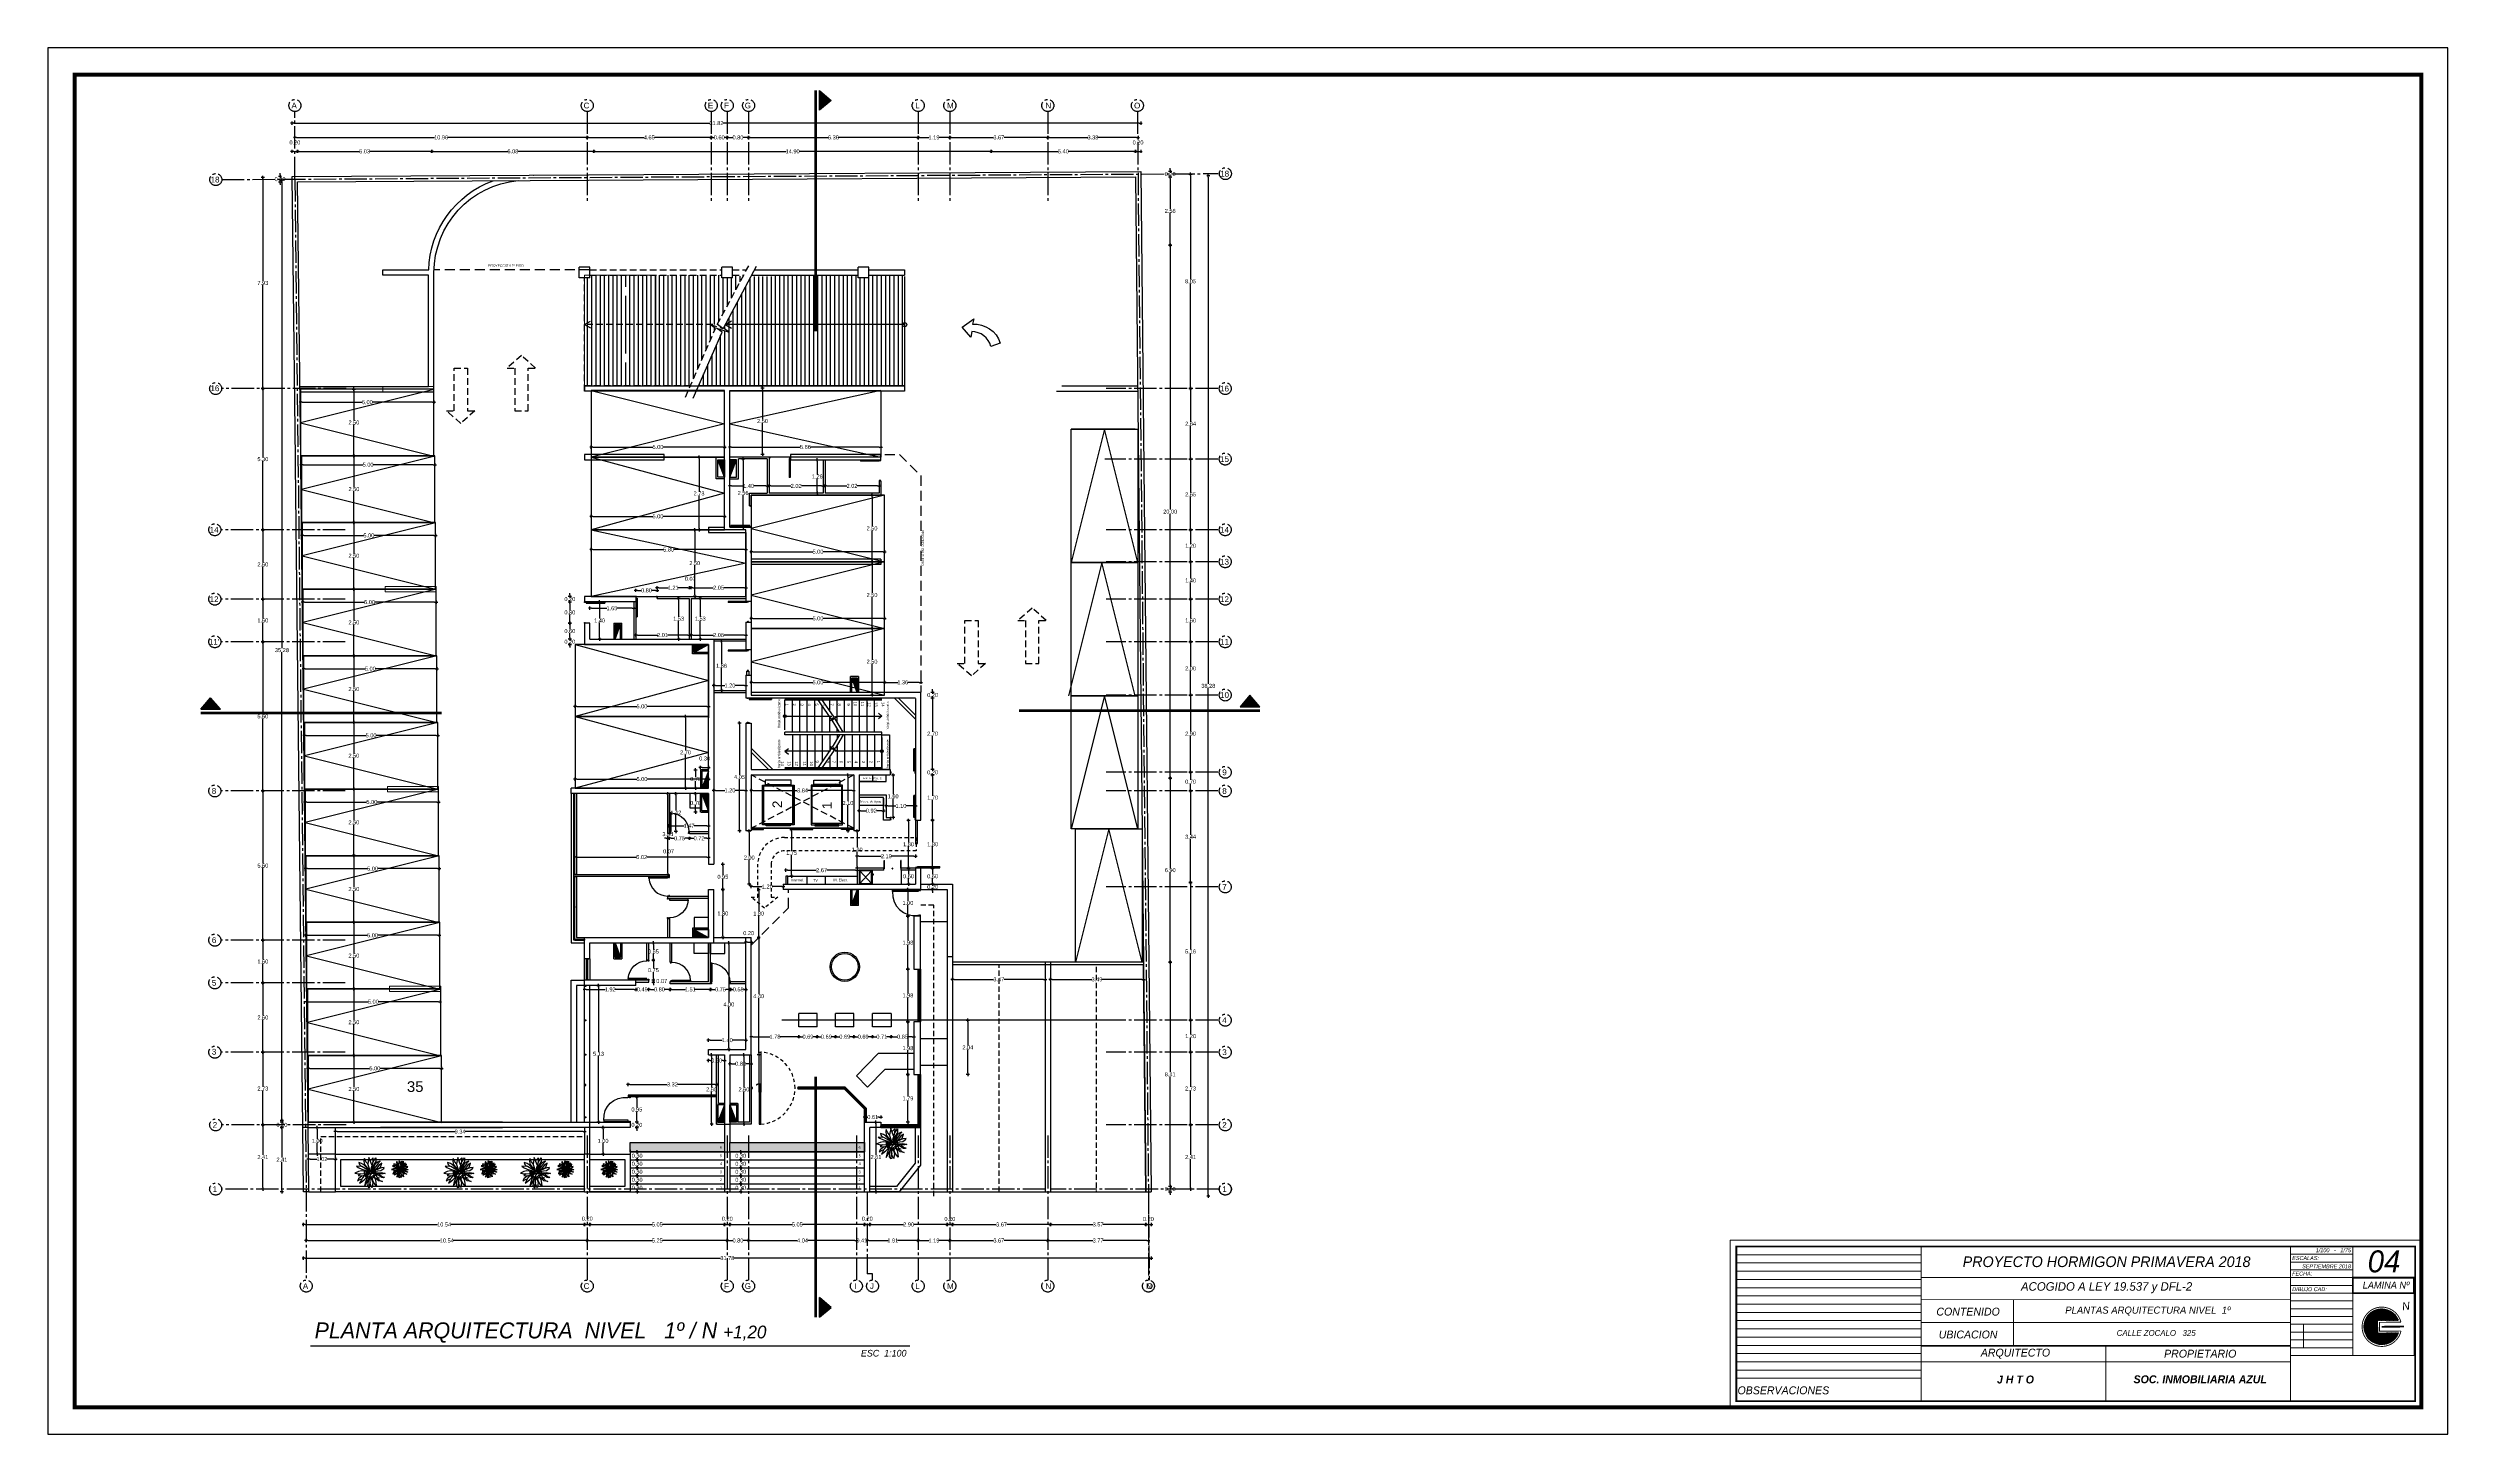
# Model space of a CAD drawing. Header units: millimetres. Extents: x 1217 to 2428, y 234 to 644.
# Drawn here: x 2338.5 to 2428.5, y 332.4 to 384.4 of the extents above; entities that cross this region are included whole.
import ezdxf

# ---------------------------------------------------------------- set-up
doc = ezdxf.new("R2010")
doc.units = ezdxf.units.MM
for name, pattern in [('ACAD_ISO04W100', [30, 24, -3, 0, -3]), ('DASHDOTX2', [0.84, 0.4, -0.2, 0.04, -0.2]), ('HIDDEN', [0.375, 0.25, -0.125]), ('HIDDEN2', [0.1875, 0.125, -0.0625])]:
    doc.linetypes.add(name, pattern=pattern)
doc.layers.get('0').update_dxf_attribs({"lineweight": 5})
for name, color, linetype in [('0.1', 251, 'Continuous'), ('0.2', 2, 'Continuous'), ('0.3', 6, 'Continuous'), ('COTAS', 252, 'Continuous'), ('COTAS INTERIORES', 3, 'Continuous'), ('EJES', 8, 'Continuous'), ('ESTACIONAMIENTOS', 8, 'Continuous'), ('ESTRUCTURA', 3, 'Continuous'), ('HOJA PUERTA', 2, 'Continuous'), ('MUEBLES', 8, 'Continuous'), ('MURO', 5, 'Continuous'), ('MUROS', 7, 'Continuous'), ('PAVIMENTO', 8, 'Continuous'), ('PUERTAS', 2, 'Continuous'), ('SHAFT', 3, 'Continuous'), ('TABIQUES', 4, 'Continuous')]:
    doc.layers.add(name, color=color, linetype=linetype)
doc.layers.get('MUEBLES').off()
doc.styles.add('INTERARQ', font='arial.ttf')
doc.styles.add('ROMANS', font='arial.ttf', dxfattribs={"height": 22.5})
doc.styles.get("Standard").update_dxf_attribs({"font": 'arial.ttf'})
doc.dimstyles.new('ESCALA_1-50', dxfattribs={"dimtxt": 0.15, "dimasz": 0.06, "dimexe": 0.18, "dimexo": 0.0625, "dimgap": 0, "dimtad": 0, "dimtih": 1, "dimtoh": 1, "dimzin": 0, "dimdsep": 46, "dimtxsty": 'INTERARQ', "dimblk": 'DIMTICK', "dimcen": 0, "dimse1": 1, "dimse2": 1, "dimclrd": 256, "dimclre": 1, "dimclrt": 2, "dimadec": 0, "dimazin": 0, "dimtfac": 4.5, "dimtofl": 0, "dimtmove": 2, "dimatfit": 3, "dimldrblk": 'DIMTICK', "dimfxl": 1, "dimtolj": 1, "dimtzin": 0, "dimarcsym": 0})
pattern_1 = [(180, (7755538.031264, -384193.632716), (-4e-17, -0.03175), [])]
pattern_2 = [(90, (-7750984.00724, 381918.967782), (-0.03175, 8e-17), [])]
pattern_3 = [(180, (7755538.632194, -384206.099636), (-4e-17, -0.03175), [])]
pattern_4 = [(180, (7755708.66231, -381186.659112), (-6e-17, -0.03175000233469), [])]
pattern_5 = [(180, (7755532.821612, -384215.833274), (-4e-17, -0.03175), [])]
pattern_6 = [(180, (7755701.032086, -381184.661532), (-6e-17, -0.03175000233469), [])]

# ---------------------------------------------------------------- blocks, each defined once
blk = doc.blocks.new('Simple-A ras - 095 x 202mm_1-19-10_54')
at = {"layer": 'HOJA PUERTA'}
for p, q in [((-0.455, 0.035), (-0.475, 0.035)), ((-0.455, -0.004), (-0.455, 0.035)), ((0.411, 0.035), (0.411, 0.87)), ((0.456, 0.87), (0.411, 0.87)), ((0.456, 0.035), (0.411, 0.035)), ((0.455, 0.001), (0.445, 0.001)), ((0.445, 0.001), (0.445, -0.035)), ((0.455, 0.035), (0.455, 0.001)), ((0.475, 0.035), (0.455, 0.035)), ((0.456, 0.035), (0.456, 0.87)), ((-0.475, -0.035), (-0.445, -0.035)), ((-0.445, -0.004), (-0.455, -0.004)), ((-0.445, -0.035), (-0.445, -0.004)), ((0.445, -0.035), (0.475, -0.035))]:
    blk.add_line(p, q, dxfattribs=at)
blk = doc.blocks.new('DFDFDFDFDDFGGG')
at = {"layer": 'PUERTAS'}
for p, q in [((381629.676, 7752659.52), (381629.643, 7752659.52)), ((381629.643, 7752659.45), (381629.663, 7752659.45)), ((381629.663, 7752659.494), (381629.676, 7752659.494)), ((381629.663, 7752659.45), (381629.663, 7752659.494)), ((381629.663, 7752658.751), (381629.663, 7752659.45)), ((381629.663, 7752659.45), (381629.706, 7752659.45)), ((381629.676, 7752659.494), (381629.676, 7752659.52)), ((381629.706, 7752659.45), (381629.706, 7752658.751)), ((381630.359, 7752659.52), (381630.359, 7752659.494)), ((381630.393, 7752659.52), (381630.359, 7752659.52)), ((381630.359, 7752659.494), (381630.373, 7752659.494)), ((381630.373, 7752659.494), (381630.373, 7752659.45)), ((381630.373, 7752659.45), (381630.393, 7752659.45)), ((381629.706, 7752658.751), (381629.663, 7752658.751))]:
    blk.add_line(p, q, dxfattribs=at)
blk.add_ellipse((381629.579, 7752659.529), major_axis=(-0.634, 0.523), ratio=0.91419, start_param=2.378631, end_param=3.775075, dxfattribs=at)
blk = doc.blocks.new('hj')
at = {"color": 8}
for p, q in [((5031.064, 7999.685), (5031.112, 7999.686)), ((5031.114, 7999.649), (5031.064, 7999.685)), ((5031.108, 7999.742), (5031.121, 7999.707)), ((5031.124, 7999.726), (5031.108, 7999.742)), ((5031.112, 7999.686), (5031.158, 7999.655)), ((5031.121, 7999.707), (5031.147, 7999.679)), ((5031.154, 7999.707), (5031.124, 7999.726)), ((5031.132, 7999.765), (5031.151, 7999.735)), ((5031.184, 7999.748), (5031.132, 7999.765)), ((5031.147, 7999.679), (5031.187, 7999.657)), ((5031.151, 7999.735), (5031.201, 7999.698)), ((5031.257, 7999.626), (5031.154, 7999.707)), ((5031.158, 7999.655), (5031.235, 7999.617)), ((5031.272, 7999.666), (5031.178, 7999.502)), ((5031.216, 7999.704), (5031.184, 7999.748)), ((5031.187, 7999.657), (5031.257, 7999.626)), ((5031.189, 7999.797), (5031.196, 7999.76)), ((5031.203, 7999.791), (5031.189, 7999.797)), ((5031.196, 7999.76), (5031.269, 7999.553)), ((5031.201, 7999.698), (5031.314, 7999.595)), ((5031.231, 7999.754), (5031.203, 7999.791)), ((5031.253, 7999.552), (5031.231, 7999.754)), ((5031.257, 7999.755), (5031.264, 7999.801)), ((5031.26, 7999.668), (5031.257, 7999.755)), ((5031.3, 7999.504), (5031.258, 7999.668)), ((5031.264, 7999.801), (5031.268, 7999.81)), ((5031.273, 7999.463), (5031.267, 7999.667)), ((5031.268, 7999.81), (5031.274, 7999.782)), ((5031.291, 7999.717), (5031.271, 7999.669)), ((5031.274, 7999.782), (5031.277, 7999.735)), ((5031.277, 7999.735), (5031.274, 7999.665)), ((5031.277, 7999.731), (5031.304, 7999.763)), ((5031.283, 7999.684), (5031.327, 7999.702)), ((5031.321, 7999.765), (5031.291, 7999.717)), ((5031.367, 7999.721), (5031.301, 7999.649)), ((5031.304, 7999.763), (5031.317, 7999.787)), ((5031.313, 7999.66), (5031.351, 7999.68)), ((5031.316, 7999.801), (5031.325, 7999.787)), ((5031.317, 7999.787), (5031.316, 7999.801)), ((5031.325, 7999.787), (5031.321, 7999.765)), ((5031.33, 7999.735), (5031.321, 7999.698)), ((5031.335, 7999.687), (5031.323, 7999.671)), ((5031.327, 7999.702), (5031.361, 7999.74)), ((5031.351, 7999.68), (5031.398, 7999.688)), ((5031.361, 7999.74), (5031.376, 7999.773)), ((5031.376, 7999.773), (5031.367, 7999.721)), ((5031.411, 7999.671), (5031.374, 7999.65)), ((5031.398, 7999.688), (5031.439, 7999.693)), ((5031.439, 7999.693), (5031.411, 7999.671)), ((5031.154, 7999.631), (5031.058, 7999.594)), ((5031.058, 7999.594), (5031.141, 7999.58)), ((5031.062, 7999.647), (5031.115, 7999.645)), ((5031.072, 7999.641), (5031.062, 7999.647)), ((5031.095, 7999.619), (5031.072, 7999.641)), ((5031.114, 7999.555), (5031.072, 7999.534)), ((5031.072, 7999.534), (5031.094, 7999.528)), ((5031.094, 7999.528), (5031.144, 7999.533)), ((5031.11, 7999.614), (5031.095, 7999.619)), ((5031.209, 7999.623), (5031.114, 7999.649)), ((5031.141, 7999.58), (5031.114, 7999.555)), ((5031.115, 7999.645), (5031.249, 7999.614)), ((5031.138, 7999.498), (5031.125, 7999.461)), ((5031.125, 7999.461), (5031.151, 7999.468)), ((5031.154, 7999.526), (5031.138, 7999.498)), ((5031.249, 7999.614), (5031.141, 7999.58)), ((5031.144, 7999.533), (5031.249, 7999.614)), ((5031.151, 7999.468), (5031.177, 7999.495)), ((5031.249, 7999.614), (5031.154, 7999.526)), ((5031.178, 7999.502), (5031.171, 7999.429)), ((5031.171, 7999.429), (5031.188, 7999.451)), ((5031.188, 7999.451), (5031.21, 7999.5)), ((5031.322, 7999.562), (5031.206, 7999.636)), ((5031.21, 7999.5), (5031.249, 7999.614)), ((5031.406, 7999.557), (5031.218, 7999.652)), ((5031.241, 7999.552), (5031.235, 7999.495)), ((5031.235, 7999.495), (5031.245, 7999.457)), ((5031.249, 7999.614), (5031.241, 7999.552)), ((5031.245, 7999.457), (5031.263, 7999.409)), ((5031.263, 7999.409), (5031.273, 7999.463)), ((5031.273, 7999.486), (5031.296, 7999.453)), ((5031.274, 7999.554), (5031.328, 7999.508)), ((5031.296, 7999.453), (5031.299, 7999.504)), ((5031.299, 7999.504), (5031.339, 7999.456)), ((5031.3, 7999.576), (5031.36, 7999.556)), ((5031.374, 7999.65), (5031.312, 7999.628)), ((5031.348, 7999.641), (5031.313, 7999.628)), ((5031.434, 7999.58), (5031.314, 7999.596)), ((5031.315, 7999.617), (5031.389, 7999.644)), ((5031.366, 7999.611), (5031.316, 7999.612)), ((5031.404, 7999.61), (5031.316, 7999.612)), ((5031.355, 7999.53), (5031.322, 7999.562)), ((5031.328, 7999.508), (5031.361, 7999.491)), ((5031.355, 7999.463), (5031.338, 7999.503)), ((5031.339, 7999.456), (5031.365, 7999.443)), ((5031.385, 7999.492), (5031.355, 7999.53)), ((5031.365, 7999.443), (5031.355, 7999.463)), ((5031.36, 7999.556), (5031.398, 7999.543)), ((5031.361, 7999.491), (5031.399, 7999.471)), ((5031.399, 7999.471), (5031.385, 7999.492)), ((5031.388, 7999.61), (5031.436, 7999.594)), ((5031.389, 7999.644), (5031.416, 7999.642)), ((5031.398, 7999.543), (5031.442, 7999.534)), ((5031.437, 7999.624), (5031.404, 7999.61)), ((5031.442, 7999.534), (5031.406, 7999.557)), ((5031.416, 7999.642), (5031.448, 7999.637)), ((5031.458, 7999.599), (5031.434, 7999.58)), ((5031.436, 7999.594), (5031.458, 7999.599)), ((5031.458, 7999.632), (5031.437, 7999.624)), ((5031.448, 7999.637), (5031.458, 7999.632))]:
    blk.add_line(p, q, dxfattribs=at)
for radius, start, end in [(0.078, 244.1404, 165.6436), (0.058, 241.7026, 165.2107), (0.078, 211.1804, 216.4219), (0.058, 209.0525, 214.1868)]:
    blk.add_arc((5031.258, 7999.61), radius, start, end, dxfattribs=at)
blk = doc.blocks.new('FGFGFGFG')
at = {"layer": 'PUERTAS'}
for p, q in [((381629.704, 7752655.458), (381629.661, 7752655.458)), ((381629.661, 7752655.458), (381629.661, 7752654.649)), ((381629.704, 7752654.638), (381629.704, 7752655.458)), ((381629.641, 7752654.638), (381629.661, 7752654.638)), ((381629.661, 7752654.649), (381629.661, 7752654.595)), ((381629.661, 7752654.638), (381629.704, 7752654.638)), ((381629.661, 7752654.595), (381629.674, 7752654.595)), ((381629.674, 7752654.595), (381629.674, 7752654.568)), ((381630.457, 7752654.595), (381630.47, 7752654.595)), ((381630.457, 7752654.568), (381630.457, 7752654.595)), ((381630.47, 7752654.595), (381630.47, 7752654.649)), ((381630.491, 7752654.638), (381630.47, 7752654.638)), ((381629.674, 7752654.568), (381629.641, 7752654.568)), ((381630.491, 7752654.568), (381630.457, 7752654.568))]:
    blk.add_line(p, q, dxfattribs=at)
at = {"layer": 'PUERTAS', "extrusion": (0, 0, -1)}
blk.add_ellipse((381629.574, 7752654.567), major_axis=(0.706, 0.668), ratio=0.836444, start_param=-0.755704, end_param=0.755704, dxfattribs=at)
blk = doc.blocks.new('ASCENSOR')
blk.add_line((-0.425, 0.086), (0.425, 0.086))
for points in [[(0.55, 0.086), (0.55, 1.486), (-0.55, 1.486), (-0.55, 0.086), (-0.425, 0.086), (-0.425, 0.043), (-0.593, 0.043), (-0.593, 1.528), (0.593, 1.528), (0.593, 0.043), (0.425, 0.043), (0.425, 0.086)], [(-0.484, 1.71), (-0.484, 1.552), (0.484, 1.552), (0.484, 1.71)], [(0, 0.043), (0, 0), (-0.45, 0), (-0.45, 0.043)], [(0.45, 0.043), (0.45, 0), (0, 0), (0, 0.043)]]:
    blk.add_lwpolyline(points, close=True)
blk = doc.blocks.new('DIMTICK')
at = {"color": 1}
for p, q in [((-1, 0), (1, 0)), ((0, 1), (0, -1))]:
    blk.add_line(p, q, dxfattribs=at)
at = {"color": 3, "const_width": 0.141}
blk.add_lwpolyline([(0.7, 0.7), (-0.7, -0.7)], dxfattribs=at)
blk = doc.blocks.new('*D53')
at = {"layer": 'COTAS INTERIORES', "lineweight": -2, "ltscale": 3, "transparency": 16777216}
for p, q in [((2363.493, 356.588), (2363.846, 356.588)), ((2364.575, 356.588), (2364.221, 356.588))]:
    blk.add_line(p, q, dxfattribs=at)
at = {"layer": 'DEFPOINTS', "color": 0, "ltscale": 3, "transparency": 16777216}
for p in [(2363.433, 357.091, 0), (2363.433, 356.588), (2364.635, 357.091, 0)]:
    blk.add_point(p, dxfattribs=at)
at = {"layer": 'COTAS INTERIORES', "lineweight": -2, "ltscale": 3, "transparency": 16777216, "xscale": 0.06, "yscale": 0.06, "zscale": 0.06, "rotation": 180}
blk.add_blockref('DIMTICK', (2363.433, 356.588), dxfattribs=at)
at = {"layer": 'COTAS INTERIORES', "lineweight": -2, "ltscale": 3, "transparency": 16777216, "xscale": 0.06, "yscale": 0.06, "zscale": 0.06}
blk.add_blockref('DIMTICK', (2364.635, 356.588), dxfattribs=at)
at = {"layer": 'COTAS INTERIORES', "color": 2, "ltscale": 3, "transparency": 16777216, "insert": (2364.034, 356.588), "char_height": 0.15, "attachment_point": 5, "style": 'INTERARQ'}
blk.add_mtext('\\A1;1.20', dxfattribs=at)
blk = doc.blocks.new('*D54')
at = {"layer": 'COTAS INTERIORES', "lineweight": -2, "ltscale": 3, "transparency": 16777216}
for p, q in [((2358.293, 359.74), (2360.539, 359.74)), ((2363.173, 359.74), (2360.928, 359.74))]:
    blk.add_line(p, q, dxfattribs=at)
at = {"layer": 'DEFPOINTS', "color": 0, "ltscale": 3, "transparency": 16777216}
for p in [(2358.233, 359.365, 0), (2363.233, 359.74), (2363.233, 359.365, 0)]:
    blk.add_point(p, dxfattribs=at)
at = {"layer": 'COTAS INTERIORES', "lineweight": -2, "ltscale": 3, "transparency": 16777216, "xscale": 0.06, "yscale": 0.06, "zscale": 0.06, "rotation": 180}
blk.add_blockref('DIMTICK', (2358.233, 359.74), dxfattribs=at)
at = {"layer": 'COTAS INTERIORES', "lineweight": -2, "ltscale": 3, "transparency": 16777216, "xscale": 0.06, "yscale": 0.06, "zscale": 0.06}
blk.add_blockref('DIMTICK', (2363.233, 359.74), dxfattribs=at)
at = {"layer": 'COTAS INTERIORES', "color": 2, "ltscale": 3, "transparency": 16777216, "insert": (2360.733, 359.74), "char_height": 0.15, "attachment_point": 5, "style": 'INTERARQ'}
blk.add_mtext('\\A1;5.00', dxfattribs=at)
blk = doc.blocks.new('*D55')
at = {"layer": 'COTAS INTERIORES', "lineweight": -2, "ltscale": 3, "transparency": 16777216}
for p, q in [((2362.369, 359.305), (2362.369, 358.092)), ((2362.369, 356.726), (2362.369, 357.939))]:
    blk.add_line(p, q, dxfattribs=at)
at = {"layer": 'DEFPOINTS', "color": 0, "ltscale": 3, "transparency": 16777216}
for p in [(2358.233, 359.365, 0), (2358.233, 356.666, 0), (2362.369, 356.666)]:
    blk.add_point(p, dxfattribs=at)
at = {"layer": 'COTAS INTERIORES', "lineweight": -2, "ltscale": 3, "transparency": 16777216, "xscale": 0.06, "yscale": 0.06, "zscale": 0.06}
for p, rotation in [((2362.369, 359.365), 90), ((2362.369, 356.666), 270)]:
    blk.add_blockref('DIMTICK', p, dxfattribs=dict(at, rotation=rotation))
at = {"layer": 'COTAS INTERIORES', "color": 2, "ltscale": 3, "transparency": 16777216, "insert": (2362.369, 358.015), "char_height": 0.15, "attachment_point": 5, "style": 'INTERARQ'}
blk.add_mtext('\\A1;2.70', dxfattribs=at)
blk = doc.blocks.new('*D56')
at = {"layer": 'COTAS INTERIORES', "lineweight": -2, "ltscale": 3, "transparency": 16777216}
for p, q in [((2372.44, 349.497), (2373.922, 349.497)), ((2375.793, 349.497), (2374.311, 349.497))]:
    blk.add_line(p, q, dxfattribs=at)
at = {"layer": 'DEFPOINTS', "color": 0, "ltscale": 3, "transparency": 16777216}
for p in [(2372.38, 350.142, 0), (2375.853, 350.142, 0), (2372.38, 349.497)]:
    blk.add_point(p, dxfattribs=at)
at = {"layer": 'COTAS INTERIORES', "lineweight": -2, "ltscale": 3, "transparency": 16777216, "xscale": 0.06, "yscale": 0.06, "zscale": 0.06, "rotation": 180}
blk.add_blockref('DIMTICK', (2372.38, 349.497), dxfattribs=at)
at = {"layer": 'COTAS INTERIORES', "lineweight": -2, "ltscale": 3, "transparency": 16777216, "xscale": 0.06, "yscale": 0.06, "zscale": 0.06}
blk.add_blockref('DIMTICK', (2375.853, 349.497), dxfattribs=at)
at = {"layer": 'COTAS INTERIORES', "color": 2, "ltscale": 3, "transparency": 16777216, "insert": (2374.117, 349.497), "char_height": 0.15, "attachment_point": 5, "style": 'INTERARQ'}
blk.add_mtext('\\A1;3.47', dxfattribs=at)
blk = doc.blocks.new('*D57')
at = {"layer": 'COTAS INTERIORES', "lineweight": -2, "ltscale": 3, "transparency": 16777216}
for p, q in [((2376.113, 349.497), (2377.601, 349.497)), ((2379.479, 349.497), (2377.991, 349.497))]:
    blk.add_line(p, q, dxfattribs=at)
at = {"layer": 'DEFPOINTS', "color": 0, "ltscale": 3, "transparency": 16777216}
for p in [(2376.053, 350.042, 0), (2379.539, 350.042, 0), (2379.539, 349.497)]:
    blk.add_point(p, dxfattribs=at)
at = {"layer": 'COTAS INTERIORES', "lineweight": -2, "ltscale": 3, "transparency": 16777216, "xscale": 0.06, "yscale": 0.06, "zscale": 0.06, "rotation": 180}
blk.add_blockref('DIMTICK', (2376.053, 349.497), dxfattribs=at)
at = {"layer": 'COTAS INTERIORES', "lineweight": -2, "ltscale": 3, "transparency": 16777216, "xscale": 0.06, "yscale": 0.06, "zscale": 0.06}
blk.add_blockref('DIMTICK', (2379.539, 349.497), dxfattribs=at)
at = {"layer": 'COTAS INTERIORES', "color": 2, "ltscale": 3, "transparency": 16777216, "insert": (2377.796, 349.497), "char_height": 0.15, "attachment_point": 5, "style": 'INTERARQ'}
blk.add_mtext('\\A1;3.49', dxfattribs=at)
blk = doc.blocks.new('*D30')
at = {"layer": 'COTAS INTERIORES', "lineweight": -2, "ltscale": 3, "transparency": 16777216}
for p, q in [((2358.293, 357.01), (2360.539, 357.01)), ((2363.173, 357.01), (2360.928, 357.01))]:
    blk.add_line(p, q, dxfattribs=at)
at = {"layer": 'DEFPOINTS', "color": 0, "ltscale": 3, "transparency": 16777216}
for p in [(2358.233, 356.634, 0), (2363.233, 357.01), (2363.233, 356.634, 0)]:
    blk.add_point(p, dxfattribs=at)
at = {"layer": 'COTAS INTERIORES', "lineweight": -2, "ltscale": 3, "transparency": 16777216, "xscale": 0.06, "yscale": 0.06, "zscale": 0.06, "rotation": 180}
blk.add_blockref('DIMTICK', (2358.233, 357.01), dxfattribs=at)
at = {"layer": 'COTAS INTERIORES', "lineweight": -2, "ltscale": 3, "transparency": 16777216, "xscale": 0.06, "yscale": 0.06, "zscale": 0.06}
blk.add_blockref('DIMTICK', (2363.233, 357.01), dxfattribs=at)
at = {"layer": 'COTAS INTERIORES', "color": 2, "ltscale": 3, "transparency": 16777216, "insert": (2360.733, 357.01), "char_height": 0.15, "attachment_point": 5, "style": 'INTERARQ'}
blk.add_mtext('\\A1;5.00', dxfattribs=at)
blk = doc.blocks.new('*D31')
at = {"layer": 'COTAS INTERIORES', "lineweight": -2, "ltscale": 3, "transparency": 16777216}
for p, q in [((2358.894, 365.623), (2361.54, 365.623)), ((2364.575, 365.623), (2361.929, 365.623))]:
    blk.add_line(p, q, dxfattribs=at)
at = {"layer": 'DEFPOINTS', "color": 0, "ltscale": 3, "transparency": 16777216}
for p in [(2364.635, 365.623), (2358.834, 363.863, 0), (2364.635, 363.863, 0)]:
    blk.add_point(p, dxfattribs=at)
at = {"layer": 'COTAS INTERIORES', "lineweight": -2, "ltscale": 3, "transparency": 16777216, "xscale": 0.06, "yscale": 0.06, "zscale": 0.06, "rotation": 180}
blk.add_blockref('DIMTICK', (2358.834, 365.623), dxfattribs=at)
at = {"layer": 'COTAS INTERIORES', "lineweight": -2, "ltscale": 3, "transparency": 16777216, "xscale": 0.06, "yscale": 0.06, "zscale": 0.06}
blk.add_blockref('DIMTICK', (2364.635, 365.623), dxfattribs=at)
at = {"layer": 'COTAS INTERIORES', "color": 2, "ltscale": 3, "transparency": 16777216, "insert": (2361.734, 365.623), "char_height": 0.15, "attachment_point": 5, "style": 'INTERARQ'}
blk.add_mtext('\\A1;5.80', dxfattribs=at)
blk = doc.blocks.new('*D32')
at = {"layer": 'COTAS INTERIORES', "lineweight": -2, "ltscale": 3, "transparency": 16777216}
for p, q in [((2358.894, 366.868), (2361.139, 366.868)), ((2363.774, 366.868), (2361.528, 366.868))]:
    blk.add_line(p, q, dxfattribs=at)
at = {"layer": 'DEFPOINTS', "color": 0, "ltscale": 3, "transparency": 16777216}
for p in [(2358.834, 366.493, 0), (2363.834, 366.868), (2363.834, 366.493, 0)]:
    blk.add_point(p, dxfattribs=at)
at = {"layer": 'COTAS INTERIORES', "lineweight": -2, "ltscale": 3, "transparency": 16777216, "xscale": 0.06, "yscale": 0.06, "zscale": 0.06, "rotation": 180}
blk.add_blockref('DIMTICK', (2358.834, 366.868), dxfattribs=at)
at = {"layer": 'COTAS INTERIORES', "lineweight": -2, "ltscale": 3, "transparency": 16777216, "xscale": 0.06, "yscale": 0.06, "zscale": 0.06}
blk.add_blockref('DIMTICK', (2363.834, 366.868), dxfattribs=at)
at = {"layer": 'COTAS INTERIORES', "color": 2, "ltscale": 3, "transparency": 16777216, "insert": (2361.334, 366.868), "char_height": 0.15, "attachment_point": 5, "style": 'INTERARQ'}
blk.add_mtext('\\A1;5.00', dxfattribs=at)
blk = doc.blocks.new('*D33')
at = {"layer": 'COTAS INTERIORES', "lineweight": -2, "ltscale": 3, "transparency": 16777216}
for p, q in [((2358.894, 369.468), (2361.139, 369.468)), ((2363.774, 369.468), (2361.528, 369.468))]:
    blk.add_line(p, q, dxfattribs=at)
at = {"layer": 'DEFPOINTS', "color": 0, "ltscale": 3, "transparency": 16777216}
for p in [(2358.834, 369.093, 0), (2363.834, 369.468), (2363.834, 369.093, 0)]:
    blk.add_point(p, dxfattribs=at)
at = {"layer": 'COTAS INTERIORES', "lineweight": -2, "ltscale": 3, "transparency": 16777216, "xscale": 0.06, "yscale": 0.06, "zscale": 0.06, "rotation": 180}
blk.add_blockref('DIMTICK', (2358.834, 369.468), dxfattribs=at)
at = {"layer": 'COTAS INTERIORES', "lineweight": -2, "ltscale": 3, "transparency": 16777216, "xscale": 0.06, "yscale": 0.06, "zscale": 0.06}
blk.add_blockref('DIMTICK', (2363.834, 369.468), dxfattribs=at)
at = {"layer": 'COTAS INTERIORES', "color": 2, "ltscale": 3, "transparency": 16777216, "insert": (2361.334, 369.468), "char_height": 0.15, "attachment_point": 5, "style": 'INTERARQ'}
blk.add_mtext('\\A1;5.00', dxfattribs=at)
blk = doc.blocks.new('*D34')
at = {"layer": 'COTAS INTERIORES', "lineweight": -2, "ltscale": 3, "transparency": 16777216}
for p, q in [((2364.094, 369.468), (2366.669, 369.468)), ((2369.634, 369.468), (2367.058, 369.468))]:
    blk.add_line(p, q, dxfattribs=at)
at = {"layer": 'DEFPOINTS', "color": 0, "ltscale": 3, "transparency": 16777216}
for p in [(2364.034, 369.093, 0), (2369.694, 369.468), (2369.694, 369.093, 0)]:
    blk.add_point(p, dxfattribs=at)
at = {"layer": 'COTAS INTERIORES', "lineweight": -2, "ltscale": 3, "transparency": 16777216, "xscale": 0.06, "yscale": 0.06, "zscale": 0.06, "rotation": 180}
blk.add_blockref('DIMTICK', (2364.034, 369.468), dxfattribs=at)
at = {"layer": 'COTAS INTERIORES', "lineweight": -2, "ltscale": 3, "transparency": 16777216, "xscale": 0.06, "yscale": 0.06, "zscale": 0.06}
blk.add_blockref('DIMTICK', (2369.694, 369.468), dxfattribs=at)
at = {"layer": 'COTAS INTERIORES', "color": 2, "ltscale": 3, "transparency": 16777216, "insert": (2366.864, 369.468), "char_height": 0.15, "attachment_point": 5, "style": 'INTERARQ'}
blk.add_mtext('\\A1;5.66', dxfattribs=at)
blk = doc.blocks.new('*D35')
at = {"layer": 'COTAS INTERIORES', "lineweight": -2, "ltscale": 3, "transparency": 16777216}
for p, q in [((2364.895, 365.541), (2367.14, 365.541)), ((2369.775, 365.541), (2367.529, 365.541))]:
    blk.add_line(p, q, dxfattribs=at)
at = {"layer": 'DEFPOINTS', "color": 0, "ltscale": 3, "transparency": 16777216}
for p in [(2369.835, 365.541), (2364.835, 365.166, 0), (2369.835, 365.166, 0)]:
    blk.add_point(p, dxfattribs=at)
at = {"layer": 'COTAS INTERIORES', "lineweight": -2, "ltscale": 3, "transparency": 16777216, "xscale": 0.06, "yscale": 0.06, "zscale": 0.06, "rotation": 180}
blk.add_blockref('DIMTICK', (2364.835, 365.541), dxfattribs=at)
at = {"layer": 'COTAS INTERIORES', "lineweight": -2, "ltscale": 3, "transparency": 16777216, "xscale": 0.06, "yscale": 0.06, "zscale": 0.06}
blk.add_blockref('DIMTICK', (2369.835, 365.541), dxfattribs=at)
at = {"layer": 'COTAS INTERIORES', "color": 2, "ltscale": 3, "transparency": 16777216, "insert": (2367.335, 365.541), "char_height": 0.15, "attachment_point": 5, "style": 'INTERARQ'}
blk.add_mtext('\\A1;5.00', dxfattribs=at)
blk = doc.blocks.new('*D36')
at = {"layer": 'COTAS INTERIORES', "lineweight": -2, "ltscale": 3, "transparency": 16777216}
for p, q in [((2364.895, 363.041), (2367.14, 363.041)), ((2369.775, 363.041), (2367.529, 363.041))]:
    blk.add_line(p, q, dxfattribs=at)
at = {"layer": 'DEFPOINTS', "color": 0, "ltscale": 3, "transparency": 16777216}
for p in [(2369.835, 363.041), (2364.835, 362.666, 0), (2369.835, 362.666, 0)]:
    blk.add_point(p, dxfattribs=at)
at = {"layer": 'COTAS INTERIORES', "lineweight": -2, "ltscale": 3, "transparency": 16777216, "xscale": 0.06, "yscale": 0.06, "zscale": 0.06, "rotation": 180}
blk.add_blockref('DIMTICK', (2364.835, 363.041), dxfattribs=at)
at = {"layer": 'COTAS INTERIORES', "lineweight": -2, "ltscale": 3, "transparency": 16777216, "xscale": 0.06, "yscale": 0.06, "zscale": 0.06}
blk.add_blockref('DIMTICK', (2369.835, 363.041), dxfattribs=at)
at = {"layer": 'COTAS INTERIORES', "color": 2, "ltscale": 3, "transparency": 16777216, "insert": (2367.335, 363.041), "char_height": 0.15, "attachment_point": 5, "style": 'INTERARQ'}
blk.add_mtext('\\A1;5.00', dxfattribs=at)
blk = doc.blocks.new('*D37')
at = {"layer": 'COTAS INTERIORES', "lineweight": -2, "ltscale": 3, "transparency": 16777216}
for p, q in [((2364.895, 360.641), (2367.14, 360.641)), ((2369.775, 360.641), (2367.529, 360.641))]:
    blk.add_line(p, q, dxfattribs=at)
at = {"layer": 'DEFPOINTS', "color": 0, "ltscale": 3, "transparency": 16777216}
for p in [(2364.835, 360.266, 0), (2369.835, 360.641), (2369.835, 360.266, 0)]:
    blk.add_point(p, dxfattribs=at)
at = {"layer": 'COTAS INTERIORES', "lineweight": -2, "ltscale": 3, "transparency": 16777216, "xscale": 0.06, "yscale": 0.06, "zscale": 0.06, "rotation": 180}
blk.add_blockref('DIMTICK', (2364.835, 360.641), dxfattribs=at)
at = {"layer": 'COTAS INTERIORES', "lineweight": -2, "ltscale": 3, "transparency": 16777216, "xscale": 0.06, "yscale": 0.06, "zscale": 0.06}
blk.add_blockref('DIMTICK', (2369.835, 360.641), dxfattribs=at)
at = {"layer": 'COTAS INTERIORES', "color": 2, "ltscale": 3, "transparency": 16777216, "insert": (2367.335, 360.641), "char_height": 0.15, "attachment_point": 5, "style": 'INTERARQ'}
blk.add_mtext('\\A1;5.00', dxfattribs=at)
blk = doc.blocks.new('*D58')
at = {"layer": 'COTAS INTERIORES', "lineweight": -2, "ltscale": 3, "transparency": 16777216}
for p, q in [((2358.03, 362.323), (2358.03, 362.383)), ((2358.03, 362.003), (2358.03, 361.943))]:
    blk.add_line(p, q, dxfattribs=at)
at = {"layer": 'DEFPOINTS', "color": 0, "ltscale": 3, "transparency": 16777216}
for p in [(2358.03, 362.263), (2358.584, 362.063, 0), (2358.784, 362.263, 0)]:
    blk.add_point(p, dxfattribs=at)
at = {"layer": 'COTAS INTERIORES', "lineweight": -2, "ltscale": 3, "transparency": 16777216, "xscale": 0.06, "yscale": 0.06, "zscale": 0.06}
for p, rotation in [((2358.03, 362.263), 270), ((2358.03, 362.063), 90)]:
    blk.add_blockref('DIMTICK', p, dxfattribs=dict(at, rotation=rotation))
at = {"layer": 'COTAS INTERIORES', "color": 2, "ltscale": 3, "transparency": 16777216, "insert": (2358.03, 362.163), "char_height": 0.15, "attachment_point": 5, "style": 'INTERARQ'}
blk.add_mtext('\\A1;0.20', dxfattribs=at)
blk = doc.blocks.new('*D59')
at = {"layer": 'COTAS INTERIORES', "lineweight": -2, "ltscale": 3, "transparency": 16777216}
for p, q in [((2358.03, 362.803), (2358.03, 362.64)), ((2358.03, 362.323), (2358.03, 362.487))]:
    blk.add_line(p, q, dxfattribs=at)
at = {"layer": 'DEFPOINTS', "color": 0, "ltscale": 3, "transparency": 16777216}
for p in [(2358.03, 362.863), (2358.784, 362.863), (2358.784, 362.263, 0)]:
    blk.add_point(p, dxfattribs=at)
at = {"layer": 'COTAS INTERIORES', "lineweight": -2, "ltscale": 3, "transparency": 16777216, "xscale": 0.06, "yscale": 0.06, "zscale": 0.06}
for p, rotation in [((2358.03, 362.863), 90), ((2358.03, 362.263), 270)]:
    blk.add_blockref('DIMTICK', p, dxfattribs=dict(at, rotation=rotation))
at = {"layer": 'COTAS INTERIORES', "color": 2, "ltscale": 3, "transparency": 16777216, "insert": (2358.03, 362.563), "char_height": 0.15, "attachment_point": 5, "style": 'INTERARQ'}
blk.add_mtext('\\A1;0.60', dxfattribs=at)
blk = doc.blocks.new('*D60')
at = {"layer": 'COTAS INTERIORES', "lineweight": -2, "ltscale": 3, "transparency": 16777216}
for p, q in [((2358.03, 363.603), (2358.03, 363.34)), ((2358.03, 362.923), (2358.03, 363.186))]:
    blk.add_line(p, q, dxfattribs=at)
at = {"layer": 'DEFPOINTS', "color": 0, "ltscale": 3, "transparency": 16777216}
for p in [(2358.03, 363.663), (2359.496, 363.663, 0), (2358.784, 362.863)]:
    blk.add_point(p, dxfattribs=at)
at = {"layer": 'COTAS INTERIORES', "lineweight": -2, "ltscale": 3, "transparency": 16777216, "xscale": 0.06, "yscale": 0.06, "zscale": 0.06}
for p, rotation in [((2358.03, 363.663), 90), ((2358.03, 362.863), 270)]:
    blk.add_blockref('DIMTICK', p, dxfattribs=dict(at, rotation=rotation))
at = {"layer": 'COTAS INTERIORES', "color": 2, "ltscale": 3, "transparency": 16777216, "insert": (2358.03, 363.263), "char_height": 0.15, "attachment_point": 5, "style": 'INTERARQ'}
blk.add_mtext('\\A1;0.80', dxfattribs=at)
blk = doc.blocks.new('*D61')
at = {"layer": 'COTAS INTERIORES', "lineweight": -2, "ltscale": 3, "transparency": 16777216}
for p, q in [((2358.03, 363.923), (2358.03, 363.983)), ((2358.03, 363.603), (2358.03, 363.543))]:
    blk.add_line(p, q, dxfattribs=at)
at = {"layer": 'DEFPOINTS', "color": 0, "ltscale": 3, "transparency": 16777216}
for p in [(2358.03, 363.863), (2359.496, 363.863, 0), (2359.496, 363.663, 0)]:
    blk.add_point(p, dxfattribs=at)
at = {"layer": 'COTAS INTERIORES', "lineweight": -2, "ltscale": 3, "transparency": 16777216, "xscale": 0.06, "yscale": 0.06, "zscale": 0.06}
for p, rotation in [((2358.03, 363.863), 270), ((2358.03, 363.663), 90)]:
    blk.add_blockref('DIMTICK', p, dxfattribs=dict(at, rotation=rotation))
at = {"layer": 'COTAS INTERIORES', "color": 2, "ltscale": 3, "transparency": 16777216, "insert": (2358.03, 363.763), "char_height": 0.15, "attachment_point": 5, "style": 'INTERARQ'}
blk.add_mtext('\\A1;0.20', dxfattribs=at)
blk = doc.blocks.new('*D62')
at = {"layer": 'COTAS INTERIORES', "lineweight": -2, "ltscale": 3, "transparency": 16777216}
for p, q in [((2362.714, 366.303), (2362.714, 365.189)), ((2362.714, 363.923), (2362.714, 365.036))]:
    blk.add_line(p, q, dxfattribs=at)
at = {"layer": 'DEFPOINTS', "color": 0, "ltscale": 3, "transparency": 16777216}
for p in [(2362.714, 366.363), (2363.405, 366.363, 0), (2363.405, 363.863, 0)]:
    blk.add_point(p, dxfattribs=at)
at = {"layer": 'COTAS INTERIORES', "lineweight": -2, "ltscale": 3, "transparency": 16777216, "xscale": 0.06, "yscale": 0.06, "zscale": 0.06}
for p, rotation in [((2362.714, 366.363), 90), ((2362.714, 363.863), 270)]:
    blk.add_blockref('DIMTICK', p, dxfattribs=dict(at, rotation=rotation))
at = {"layer": 'COTAS INTERIORES', "color": 2, "ltscale": 3, "transparency": 16777216, "insert": (2362.714, 365.113), "char_height": 0.15, "attachment_point": 5, "style": 'INTERARQ'}
blk.add_mtext('\\A1;2.50', dxfattribs=at)
blk = doc.blocks.new('*D63')
at = {"layer": 'COTAS INTERIORES', "lineweight": -2, "ltscale": 3, "transparency": 16777216}
for p, q in [((2362.874, 369.033), (2362.874, 367.804)), ((2362.874, 366.423), (2362.874, 367.651))]:
    blk.add_line(p, q, dxfattribs=at)
at = {"layer": 'DEFPOINTS', "color": 0, "ltscale": 3, "transparency": 16777216}
for p in [(2362.753, 369.093, 0), (2362.874, 369.093), (2362.753, 366.363, 0)]:
    blk.add_point(p, dxfattribs=at)
at = {"layer": 'COTAS INTERIORES', "lineweight": -2, "ltscale": 3, "transparency": 16777216, "xscale": 0.06, "yscale": 0.06, "zscale": 0.06}
for p, rotation in [((2362.874, 369.093), 90), ((2362.874, 366.363), 270)]:
    blk.add_blockref('DIMTICK', p, dxfattribs=dict(at, rotation=rotation))
at = {"layer": 'COTAS INTERIORES', "color": 2, "ltscale": 3, "transparency": 16777216, "insert": (2362.874, 367.728), "char_height": 0.15, "attachment_point": 5, "style": 'INTERARQ'}
blk.add_mtext('\\A1;2.73', dxfattribs=at)
blk = doc.blocks.new('*D38')
at = {"layer": 'COTAS INTERIORES', "lineweight": -2, "ltscale": 3, "transparency": 16777216}
for p, q in [((2365.254, 371.633), (2365.254, 370.519)), ((2365.254, 369.253), (2365.254, 370.366))]:
    blk.add_line(p, q, dxfattribs=at)
at = {"layer": 'DEFPOINTS', "color": 0, "ltscale": 3, "transparency": 16777216}
for p in [(2365.254, 371.693, 0), (2365.254, 369.193, 0), (2365.254, 369.193)]:
    blk.add_point(p, dxfattribs=at)
at = {"layer": 'COTAS INTERIORES', "lineweight": -2, "ltscale": 3, "transparency": 16777216, "xscale": 0.06, "yscale": 0.06, "zscale": 0.06}
for p, rotation in [((2365.254, 371.693), 90), ((2365.254, 369.193), 270)]:
    blk.add_blockref('DIMTICK', p, dxfattribs=dict(at, rotation=rotation))
at = {"layer": 'COTAS INTERIORES', "color": 2, "ltscale": 3, "transparency": 16777216, "insert": (2365.254, 370.443), "char_height": 0.15, "attachment_point": 5, "style": 'INTERARQ'}
blk.add_mtext('\\A1;2.50', dxfattribs=at)
blk = doc.blocks.new('*D64')
at = {"layer": 'COTAS INTERIORES', "lineweight": -2, "ltscale": 3, "transparency": 16777216}
for p, q in [((2369.361, 367.606), (2369.361, 366.492)), ((2369.361, 365.226), (2369.361, 366.339))]:
    blk.add_line(p, q, dxfattribs=at)
at = {"layer": 'DEFPOINTS', "color": 0, "ltscale": 3, "transparency": 16777216}
for p in [(2369.361, 367.666), (2369.835, 367.666, 0), (2369.835, 365.166, 0)]:
    blk.add_point(p, dxfattribs=at)
at = {"layer": 'COTAS INTERIORES', "lineweight": -2, "ltscale": 3, "transparency": 16777216, "xscale": 0.06, "yscale": 0.06, "zscale": 0.06}
for p, rotation in [((2369.361, 367.666), 90), ((2369.361, 365.166), 270)]:
    blk.add_blockref('DIMTICK', p, dxfattribs=dict(at, rotation=rotation))
at = {"layer": 'COTAS INTERIORES', "color": 2, "ltscale": 3, "transparency": 16777216, "insert": (2369.361, 366.416), "char_height": 0.15, "attachment_point": 5, "style": 'INTERARQ'}
blk.add_mtext('\\A1;2.50', dxfattribs=at)
blk = doc.blocks.new('*D65')
at = {"layer": 'COTAS INTERIORES', "lineweight": -2, "ltscale": 3, "transparency": 16777216}
for p, q in [((2369.361, 365.106), (2369.361, 363.992)), ((2369.361, 362.726), (2369.361, 363.839))]:
    blk.add_line(p, q, dxfattribs=at)
at = {"layer": 'DEFPOINTS', "color": 0, "ltscale": 3, "transparency": 16777216}
for p in [(2369.835, 365.166, 0), (2369.361, 362.666), (2369.835, 362.666)]:
    blk.add_point(p, dxfattribs=at)
at = {"layer": 'COTAS INTERIORES', "lineweight": -2, "ltscale": 3, "transparency": 16777216, "xscale": 0.06, "yscale": 0.06, "zscale": 0.06}
for p, rotation in [((2369.361, 365.166), 90), ((2369.361, 362.666), 270)]:
    blk.add_blockref('DIMTICK', p, dxfattribs=dict(at, rotation=rotation))
at = {"layer": 'COTAS INTERIORES', "color": 2, "ltscale": 3, "transparency": 16777216, "insert": (2369.361, 363.916), "char_height": 0.15, "attachment_point": 5, "style": 'INTERARQ'}
blk.add_mtext('\\A1;2.50', dxfattribs=at)
blk = doc.blocks.new('*D66')
at = {"layer": 'COTAS INTERIORES', "lineweight": -2, "ltscale": 3, "transparency": 16777216}
for p, q in [((2369.361, 362.606), (2369.361, 361.492)), ((2369.361, 360.226), (2369.361, 361.339))]:
    blk.add_line(p, q, dxfattribs=at)
at = {"layer": 'DEFPOINTS', "color": 0, "ltscale": 3, "transparency": 16777216}
for p in [(2369.835, 362.666), (2369.361, 360.166), (2369.835, 360.166)]:
    blk.add_point(p, dxfattribs=at)
at = {"layer": 'COTAS INTERIORES', "lineweight": -2, "ltscale": 3, "transparency": 16777216, "xscale": 0.06, "yscale": 0.06, "zscale": 0.06}
for p, rotation in [((2369.361, 362.666), 90), ((2369.361, 360.166), 270)]:
    blk.add_blockref('DIMTICK', p, dxfattribs=dict(at, rotation=rotation))
at = {"layer": 'COTAS INTERIORES', "color": 2, "ltscale": 3, "transparency": 16777216, "insert": (2369.361, 361.416), "char_height": 0.15, "attachment_point": 5, "style": 'INTERARQ'}
blk.add_mtext('\\A1;2.50', dxfattribs=at)
blk = doc.blocks.new('*D67')
at = {"layer": 'COTAS INTERIORES', "lineweight": -2, "ltscale": 3, "transparency": 16777216}
for p, q in [((2360.563, 364.091), (2360.708, 364.091)), ((2361.243, 364.091), (2361.097, 364.091))]:
    blk.add_line(p, q, dxfattribs=at)
at = {"layer": 'DEFPOINTS', "color": 0, "ltscale": 3, "transparency": 16777216}
for p in [(2360.503, 363.863, 0), (2361.303, 364.091), (2361.303, 363.863)]:
    blk.add_point(p, dxfattribs=at)
at = {"layer": 'COTAS INTERIORES', "lineweight": -2, "ltscale": 3, "transparency": 16777216, "xscale": 0.06, "yscale": 0.06, "zscale": 0.06, "rotation": 180}
blk.add_blockref('DIMTICK', (2360.503, 364.091), dxfattribs=at)
at = {"layer": 'COTAS INTERIORES', "lineweight": -2, "ltscale": 3, "transparency": 16777216, "xscale": 0.06, "yscale": 0.06, "zscale": 0.06}
blk.add_blockref('DIMTICK', (2361.303, 364.091), dxfattribs=at)
at = {"layer": 'COTAS INTERIORES', "color": 2, "ltscale": 3, "transparency": 16777216, "insert": (2360.903, 364.091), "char_height": 0.15, "attachment_point": 5, "style": 'INTERARQ'}
blk.add_mtext('\\A1;0.80', dxfattribs=at)
blk = doc.blocks.new('*D68')
at = {"layer": 'COTAS INTERIORES', "lineweight": -2, "ltscale": 3, "transparency": 16777216}
for p, q in [((2361.363, 364.191), (2361.733, 364.191)), ((2362.45, 364.191), (2362.079, 364.191))]:
    blk.add_line(p, q, dxfattribs=at)
at = {"layer": 'DEFPOINTS', "color": 0, "ltscale": 3, "transparency": 16777216}
for p in [(2361.303, 363.863), (2362.51, 364.191), (2362.51, 363.793)]:
    blk.add_point(p, dxfattribs=at)
at = {"layer": 'COTAS INTERIORES', "lineweight": -2, "ltscale": 3, "transparency": 16777216, "xscale": 0.06, "yscale": 0.06, "zscale": 0.06, "rotation": 180}
blk.add_blockref('DIMTICK', (2361.303, 364.191), dxfattribs=at)
at = {"layer": 'COTAS INTERIORES', "lineweight": -2, "ltscale": 3, "transparency": 16777216, "xscale": 0.06, "yscale": 0.06, "zscale": 0.06}
blk.add_blockref('DIMTICK', (2362.51, 364.191), dxfattribs=at)
at = {"layer": 'COTAS INTERIORES', "color": 2, "ltscale": 3, "transparency": 16777216, "insert": (2361.906, 364.191), "char_height": 0.15, "attachment_point": 5, "style": 'INTERARQ'}
blk.add_mtext('\\A1;1.21', dxfattribs=at)
blk = doc.blocks.new('*D69')
at = {"layer": 'COTAS INTERIORES', "lineweight": -2, "ltscale": 3, "transparency": 16777216}
for p, q in [((2362.45, 364.191), (2362.39, 364.191)), ((2362.64, 364.191), (2362.7, 364.191))]:
    blk.add_line(p, q, dxfattribs=at)
at = {"layer": 'DEFPOINTS', "color": 0, "ltscale": 3, "transparency": 16777216}
for p in [(2362.51, 363.793), (2362.58, 364.191), (2362.58, 363.793, 0)]:
    blk.add_point(p, dxfattribs=at)
at = {"layer": 'COTAS INTERIORES', "lineweight": -2, "ltscale": 3, "transparency": 16777216, "xscale": 0.06, "yscale": 0.06, "zscale": 0.06}
blk.add_blockref('DIMTICK', (2362.51, 364.191), dxfattribs=at)
at = {"layer": 'COTAS INTERIORES', "lineweight": -2, "ltscale": 3, "transparency": 16777216, "xscale": 0.06, "yscale": 0.06, "zscale": 0.06, "rotation": 180}
blk.add_blockref('DIMTICK', (2362.58, 364.191), dxfattribs=at)
at = {"layer": 'COTAS INTERIORES', "color": 2, "ltscale": 3, "transparency": 16777216, "insert": (2362.545, 364.525), "char_height": 0.15, "attachment_point": 5, "style": 'INTERARQ'}
blk.add_mtext('\\A1;0.07', dxfattribs=at)
blk = doc.blocks.new('*D70')
at = {"layer": 'COTAS INTERIORES', "lineweight": -2, "ltscale": 3, "transparency": 16777216}
for p, q in [((2362.64, 364.191), (2363.41, 364.191)), ((2364.575, 364.191), (2363.804, 364.191))]:
    blk.add_line(p, q, dxfattribs=at)
at = {"layer": 'DEFPOINTS', "color": 0, "ltscale": 3, "transparency": 16777216}
for p in [(2362.58, 363.793, 0), (2364.635, 364.191), (2364.635, 363.863)]:
    blk.add_point(p, dxfattribs=at)
at = {"layer": 'COTAS INTERIORES', "lineweight": -2, "ltscale": 3, "transparency": 16777216, "xscale": 0.06, "yscale": 0.06, "zscale": 0.06, "rotation": 180}
blk.add_blockref('DIMTICK', (2362.58, 364.191), dxfattribs=at)
at = {"layer": 'COTAS INTERIORES', "lineweight": -2, "ltscale": 3, "transparency": 16777216, "xscale": 0.06, "yscale": 0.06, "zscale": 0.06}
blk.add_blockref('DIMTICK', (2364.635, 364.191), dxfattribs=at)
at = {"layer": 'COTAS INTERIORES', "color": 2, "ltscale": 3, "transparency": 16777216, "insert": (2363.607, 364.191), "char_height": 0.15, "attachment_point": 5, "style": 'INTERARQ'}
blk.add_mtext('\\A1;2.05', dxfattribs=at)
blk = doc.blocks.new('*D71')
at = {"layer": 'COTAS INTERIORES', "lineweight": -2, "ltscale": 3, "transparency": 16777216}
for p, q in [((2359.148, 363.603), (2359.148, 363.04)), ((2359.148, 362.323), (2359.148, 362.886))]:
    blk.add_line(p, q, dxfattribs=at)
at = {"layer": 'DEFPOINTS', "color": 0, "ltscale": 3, "transparency": 16777216}
for p in [(2360.313, 363.663, 0), (2359.148, 362.263), (2360.313, 362.263, 0)]:
    blk.add_point(p, dxfattribs=at)
at = {"layer": 'COTAS INTERIORES', "lineweight": -2, "ltscale": 3, "transparency": 16777216, "xscale": 0.06, "yscale": 0.06, "zscale": 0.06}
for p, rotation in [((2359.148, 363.663), 90), ((2359.148, 362.263), 270)]:
    blk.add_blockref('DIMTICK', p, dxfattribs=dict(at, rotation=rotation))
at = {"layer": 'COTAS INTERIORES', "color": 2, "ltscale": 3, "transparency": 16777216, "insert": (2359.148, 362.963), "char_height": 0.15, "attachment_point": 5, "style": 'INTERARQ'}
blk.add_mtext('\\A1;1.40', dxfattribs=at)
blk = doc.blocks.new('*D72')
at = {"layer": 'COTAS INTERIORES', "lineweight": -2, "ltscale": 3, "transparency": 16777216}
for p, q in [((2358.844, 363.421), (2359.42, 363.421)), ((2360.373, 363.421), (2359.797, 363.421))]:
    blk.add_line(p, q, dxfattribs=at)
at = {"layer": 'DEFPOINTS', "color": 0, "ltscale": 3, "transparency": 16777216}
for p in [(2360.433, 363.421), (2358.784, 362.612, 0), (2360.433, 362.612, 0)]:
    blk.add_point(p, dxfattribs=at)
at = {"layer": 'COTAS INTERIORES', "lineweight": -2, "ltscale": 3, "transparency": 16777216, "xscale": 0.06, "yscale": 0.06, "zscale": 0.06, "rotation": 180}
blk.add_blockref('DIMTICK', (2358.784, 363.421), dxfattribs=at)
at = {"layer": 'COTAS INTERIORES', "lineweight": -2, "ltscale": 3, "transparency": 16777216, "xscale": 0.06, "yscale": 0.06, "zscale": 0.06}
blk.add_blockref('DIMTICK', (2360.433, 363.421), dxfattribs=at)
at = {"layer": 'COTAS INTERIORES', "color": 2, "ltscale": 3, "transparency": 16777216, "insert": (2359.608, 363.421), "char_height": 0.15, "attachment_point": 5, "style": 'INTERARQ'}
blk.add_mtext('\\A1;1.65', dxfattribs=at)
blk = doc.blocks.new('*D73')
at = {"layer": 'COTAS INTERIORES', "lineweight": -2, "ltscale": 3, "transparency": 16777216}
for p, q in [((2360.563, 362.416), (2361.325, 362.416)), ((2362.45, 362.416), (2361.688, 362.416))]:
    blk.add_line(p, q, dxfattribs=at)
at = {"layer": 'DEFPOINTS', "color": 0, "ltscale": 3, "transparency": 16777216}
for p in [(2360.503, 362.416, 0), (2362.51, 362.416, 0), (2362.51, 362.416)]:
    blk.add_point(p, dxfattribs=at)
at = {"layer": 'COTAS INTERIORES', "lineweight": -2, "ltscale": 3, "transparency": 16777216, "xscale": 0.06, "yscale": 0.06, "zscale": 0.06, "rotation": 180}
blk.add_blockref('DIMTICK', (2360.503, 362.416), dxfattribs=at)
at = {"layer": 'COTAS INTERIORES', "lineweight": -2, "ltscale": 3, "transparency": 16777216, "xscale": 0.06, "yscale": 0.06, "zscale": 0.06}
blk.add_blockref('DIMTICK', (2362.51, 362.416), dxfattribs=at)
at = {"layer": 'COTAS INTERIORES', "color": 2, "ltscale": 3, "transparency": 16777216, "insert": (2361.506, 362.416), "char_height": 0.15, "attachment_point": 5, "style": 'INTERARQ'}
blk.add_mtext('\\A1;2.01', dxfattribs=at)
blk = doc.blocks.new('*D74')
at = {"layer": 'COTAS INTERIORES', "lineweight": -2, "ltscale": 3, "transparency": 16777216}
for p, q in [((2362.109, 363.733), (2362.109, 363.105)), ((2362.109, 362.323), (2362.109, 362.951))]:
    blk.add_line(p, q, dxfattribs=at)
at = {"layer": 'DEFPOINTS', "color": 0, "ltscale": 3, "transparency": 16777216}
for p in [(2362.109, 363.793), (2362.176, 363.793, 0), (2362.176, 362.263, 0)]:
    blk.add_point(p, dxfattribs=at)
at = {"layer": 'COTAS INTERIORES', "lineweight": -2, "ltscale": 3, "transparency": 16777216, "xscale": 0.06, "yscale": 0.06, "zscale": 0.06}
for p, rotation in [((2362.109, 363.793), 90), ((2362.109, 362.263), 270)]:
    blk.add_blockref('DIMTICK', p, dxfattribs=dict(at, rotation=rotation))
at = {"layer": 'COTAS INTERIORES', "color": 2, "ltscale": 3, "transparency": 16777216, "insert": (2362.109, 363.028), "char_height": 0.15, "attachment_point": 5, "style": 'INTERARQ'}
blk.add_mtext('\\A1;1.53', dxfattribs=at)
blk = doc.blocks.new('*D75')
at = {"layer": 'COTAS INTERIORES', "lineweight": -2, "ltscale": 3, "transparency": 16777216}
for p, q in [((2362.922, 363.733), (2362.922, 363.105)), ((2362.922, 362.323), (2362.922, 362.951))]:
    blk.add_line(p, q, dxfattribs=at)
at = {"layer": 'DEFPOINTS', "color": 0, "ltscale": 3, "transparency": 16777216}
for p in [(2362.845, 363.793, 0), (2362.845, 362.263, 0), (2362.922, 362.263)]:
    blk.add_point(p, dxfattribs=at)
at = {"layer": 'COTAS INTERIORES', "lineweight": -2, "ltscale": 3, "transparency": 16777216, "xscale": 0.06, "yscale": 0.06, "zscale": 0.06}
for p, rotation in [((2362.922, 363.793), 90), ((2362.922, 362.263), 270)]:
    blk.add_blockref('DIMTICK', p, dxfattribs=dict(at, rotation=rotation))
at = {"layer": 'COTAS INTERIORES', "color": 2, "ltscale": 3, "transparency": 16777216, "insert": (2362.922, 363.028), "char_height": 0.15, "attachment_point": 5, "style": 'INTERARQ'}
blk.add_mtext('\\A1;1.53', dxfattribs=at)
blk = doc.blocks.new('*D39')
at = {"layer": 'COTAS INTERIORES', "lineweight": -2, "ltscale": 3, "transparency": 16777216}
for p, q in [((2362.64, 362.416), (2363.411, 362.416)), ((2364.575, 362.416), (2363.803, 362.416))]:
    blk.add_line(p, q, dxfattribs=at)
at = {"layer": 'DEFPOINTS', "color": 0, "ltscale": 3, "transparency": 16777216}
for p in [(2362.58, 362.263, 0), (2364.635, 362.416), (2364.635, 362.263, 0)]:
    blk.add_point(p, dxfattribs=at)
at = {"layer": 'COTAS INTERIORES', "lineweight": -2, "ltscale": 3, "transparency": 16777216, "xscale": 0.06, "yscale": 0.06, "zscale": 0.06, "rotation": 180}
blk.add_blockref('DIMTICK', (2362.58, 362.416), dxfattribs=at)
at = {"layer": 'COTAS INTERIORES', "lineweight": -2, "ltscale": 3, "transparency": 16777216, "xscale": 0.06, "yscale": 0.06, "zscale": 0.06}
blk.add_blockref('DIMTICK', (2364.635, 362.416), dxfattribs=at)
at = {"layer": 'COTAS INTERIORES', "color": 2, "ltscale": 3, "transparency": 16777216, "insert": (2363.607, 362.416), "char_height": 0.15, "attachment_point": 5, "style": 'INTERARQ'}
blk.add_mtext('\\A1;2.06', dxfattribs=at)
blk = doc.blocks.new('*D76')
at = {"layer": 'COTAS INTERIORES', "lineweight": -2, "ltscale": 3, "transparency": 16777216}
for p, q in [((2363.717, 362.133), (2363.717, 361.339)), ((2363.717, 360.392), (2363.717, 361.186))]:
    blk.add_line(p, q, dxfattribs=at)
at = {"layer": 'DEFPOINTS', "color": 0, "ltscale": 3, "transparency": 16777216}
for p in [(2363.606, 362.193, 0), (2363.717, 362.193), (2363.606, 360.332, 0)]:
    blk.add_point(p, dxfattribs=at)
at = {"layer": 'COTAS INTERIORES', "lineweight": -2, "ltscale": 3, "transparency": 16777216, "xscale": 0.06, "yscale": 0.06, "zscale": 0.06}
for p, rotation in [((2363.717, 362.193), 90), ((2363.717, 360.332), 270)]:
    blk.add_blockref('DIMTICK', p, dxfattribs=dict(at, rotation=rotation))
at = {"layer": 'COTAS INTERIORES', "color": 2, "ltscale": 3, "transparency": 16777216, "insert": (2363.717, 361.263), "char_height": 0.15, "attachment_point": 5, "style": 'INTERARQ'}
blk.add_mtext('\\A1;1.86', dxfattribs=at)
blk = doc.blocks.new('*D77')
at = {"layer": 'COTAS INTERIORES', "lineweight": -2, "ltscale": 3, "transparency": 16777216}
for p, q in [((2363.493, 360.522), (2363.846, 360.522)), ((2364.575, 360.522), (2364.221, 360.522))]:
    blk.add_line(p, q, dxfattribs=at)
at = {"layer": 'DEFPOINTS', "color": 0, "ltscale": 3, "transparency": 16777216}
for p in [(2363.433, 360.53, 0), (2364.635, 360.546, 0), (2364.635, 360.522)]:
    blk.add_point(p, dxfattribs=at)
at = {"layer": 'COTAS INTERIORES', "lineweight": -2, "ltscale": 3, "transparency": 16777216, "xscale": 0.06, "yscale": 0.06, "zscale": 0.06, "rotation": 180}
blk.add_blockref('DIMTICK', (2363.433, 360.522), dxfattribs=at)
at = {"layer": 'COTAS INTERIORES', "lineweight": -2, "ltscale": 3, "transparency": 16777216, "xscale": 0.06, "yscale": 0.06, "zscale": 0.06}
blk.add_blockref('DIMTICK', (2364.635, 360.522), dxfattribs=at)
at = {"layer": 'COTAS INTERIORES', "color": 2, "ltscale": 3, "transparency": 16777216, "insert": (2364.034, 360.522), "char_height": 0.15, "attachment_point": 5, "style": 'INTERARQ'}
blk.add_mtext('\\A1;1.20', dxfattribs=at)
blk = doc.blocks.new('*D40')
at = {"layer": 'COTAS INTERIORES', "lineweight": -2, "ltscale": 3, "transparency": 16777216}
for p, q in [((2358.644, 349.121), (2359.356, 349.121)), ((2360.443, 349.121), (2359.73, 349.121))]:
    blk.add_line(p, q, dxfattribs=at)
at = {"layer": 'DEFPOINTS', "color": 0, "ltscale": 3, "transparency": 16777216}
for p in [(2358.584, 349.533, 0), (2360.503, 349.533, 0), (2360.503, 349.121)]:
    blk.add_point(p, dxfattribs=at)
at = {"layer": 'COTAS INTERIORES', "lineweight": -2, "ltscale": 3, "transparency": 16777216, "xscale": 0.06, "yscale": 0.06, "zscale": 0.06, "rotation": 180}
blk.add_blockref('DIMTICK', (2358.584, 349.121), dxfattribs=at)
at = {"layer": 'COTAS INTERIORES', "lineweight": -2, "ltscale": 3, "transparency": 16777216, "xscale": 0.06, "yscale": 0.06, "zscale": 0.06}
blk.add_blockref('DIMTICK', (2360.503, 349.121), dxfattribs=at)
at = {"layer": 'COTAS INTERIORES', "color": 2, "ltscale": 3, "transparency": 16777216, "insert": (2359.543, 349.121), "char_height": 0.15, "attachment_point": 5, "style": 'INTERARQ'}
blk.add_mtext('\\A1;1.92', dxfattribs=at)
blk = doc.blocks.new('*D41')
at = {"layer": 'COTAS INTERIORES', "lineweight": -2, "ltscale": 3, "transparency": 16777216}
for p, q in [((2360.443, 349.121), (2360.383, 349.121)), ((2361.05, 349.121), (2361.11, 349.121))]:
    blk.add_line(p, q, dxfattribs=at)
at = {"layer": 'DEFPOINTS', "color": 0, "ltscale": 3, "transparency": 16777216}
for p in [(2360.503, 349.533, 0), (2360.99, 349.663), (2360.99, 349.121)]:
    blk.add_point(p, dxfattribs=at)
at = {"layer": 'COTAS INTERIORES', "lineweight": -2, "ltscale": 3, "transparency": 16777216, "xscale": 0.06, "yscale": 0.06, "zscale": 0.06}
blk.add_blockref('DIMTICK', (2360.503, 349.121), dxfattribs=at)
at = {"layer": 'COTAS INTERIORES', "lineweight": -2, "ltscale": 3, "transparency": 16777216, "xscale": 0.06, "yscale": 0.06, "zscale": 0.06, "rotation": 180}
blk.add_blockref('DIMTICK', (2360.99, 349.121), dxfattribs=at)
at = {"layer": 'COTAS INTERIORES', "color": 2, "ltscale": 3, "transparency": 16777216, "insert": (2360.746, 349.121), "char_height": 0.15, "attachment_point": 5, "style": 'INTERARQ'}
blk.add_mtext('\\A1;0.49', dxfattribs=at)
blk = doc.blocks.new('*D42')
at = {"layer": 'COTAS INTERIORES', "lineweight": -2, "ltscale": 3, "transparency": 16777216}
for p, q in [((2361.05, 349.121), (2361.195, 349.121)), ((2361.73, 349.121), (2361.584, 349.121))]:
    blk.add_line(p, q, dxfattribs=at)
at = {"layer": 'DEFPOINTS', "color": 0, "ltscale": 3, "transparency": 16777216}
for p in [(2360.99, 349.663), (2361.79, 349.596, 0), (2361.79, 349.121)]:
    blk.add_point(p, dxfattribs=at)
at = {"layer": 'COTAS INTERIORES', "lineweight": -2, "ltscale": 3, "transparency": 16777216, "xscale": 0.06, "yscale": 0.06, "zscale": 0.06, "rotation": 180}
blk.add_blockref('DIMTICK', (2360.99, 349.121), dxfattribs=at)
at = {"layer": 'COTAS INTERIORES', "lineweight": -2, "ltscale": 3, "transparency": 16777216, "xscale": 0.06, "yscale": 0.06, "zscale": 0.06}
blk.add_blockref('DIMTICK', (2361.79, 349.121), dxfattribs=at)
at = {"layer": 'COTAS INTERIORES', "color": 2, "ltscale": 3, "transparency": 16777216, "insert": (2361.39, 349.121), "char_height": 0.15, "attachment_point": 5, "style": 'INTERARQ'}
blk.add_mtext('\\A1;0.80', dxfattribs=at)
blk = doc.blocks.new('*D43')
at = {"layer": 'COTAS INTERIORES', "lineweight": -2, "ltscale": 3, "transparency": 16777216}
for p, q in [((2361.85, 349.121), (2362.373, 349.121)), ((2363.243, 349.121), (2362.72, 349.121))]:
    blk.add_line(p, q, dxfattribs=at)
at = {"layer": 'DEFPOINTS', "color": 0, "ltscale": 3, "transparency": 16777216}
for p in [(2361.79, 349.596, 0), (2363.303, 349.596), (2363.303, 349.121)]:
    blk.add_point(p, dxfattribs=at)
at = {"layer": 'COTAS INTERIORES', "lineweight": -2, "ltscale": 3, "transparency": 16777216, "xscale": 0.06, "yscale": 0.06, "zscale": 0.06, "rotation": 180}
blk.add_blockref('DIMTICK', (2361.79, 349.121), dxfattribs=at)
at = {"layer": 'COTAS INTERIORES', "lineweight": -2, "ltscale": 3, "transparency": 16777216, "xscale": 0.06, "yscale": 0.06, "zscale": 0.06}
blk.add_blockref('DIMTICK', (2363.303, 349.121), dxfattribs=at)
at = {"layer": 'COTAS INTERIORES', "color": 2, "ltscale": 3, "transparency": 16777216, "insert": (2362.547, 349.121), "char_height": 0.15, "attachment_point": 5, "style": 'INTERARQ'}
blk.add_mtext('\\A1;1.51', dxfattribs=at)
blk = doc.blocks.new('*D44')
at = {"layer": 'COTAS INTERIORES', "lineweight": -2, "ltscale": 3, "transparency": 16777216}
for p, q in [((2363.363, 349.121), (2363.483, 349.121)), ((2363.993, 349.121), (2363.874, 349.121))]:
    blk.add_line(p, q, dxfattribs=at)
at = {"layer": 'DEFPOINTS', "color": 0, "ltscale": 3, "transparency": 16777216}
for p in [(2363.303, 349.596), (2364.053, 349.596), (2364.053, 349.121)]:
    blk.add_point(p, dxfattribs=at)
at = {"layer": 'COTAS INTERIORES', "lineweight": -2, "ltscale": 3, "transparency": 16777216, "xscale": 0.06, "yscale": 0.06, "zscale": 0.06, "rotation": 180}
blk.add_blockref('DIMTICK', (2363.303, 349.121), dxfattribs=at)
at = {"layer": 'COTAS INTERIORES', "lineweight": -2, "ltscale": 3, "transparency": 16777216, "xscale": 0.06, "yscale": 0.06, "zscale": 0.06}
blk.add_blockref('DIMTICK', (2364.053, 349.121), dxfattribs=at)
at = {"layer": 'COTAS INTERIORES', "color": 2, "ltscale": 3, "transparency": 16777216, "insert": (2363.678, 349.121), "char_height": 0.15, "attachment_point": 5, "style": 'INTERARQ'}
blk.add_mtext('\\A1;0.75', dxfattribs=at)
blk = doc.blocks.new('*D45')
at = {"layer": 'COTAS INTERIORES', "lineweight": -2, "ltscale": 3, "transparency": 16777216}
for p, q in [((2364.113, 349.121), (2364.149, 349.121)), ((2364.575, 349.121), (2364.539, 349.121))]:
    blk.add_line(p, q, dxfattribs=at)
at = {"layer": 'DEFPOINTS', "color": 0, "ltscale": 3, "transparency": 16777216}
for p in [(2364.053, 349.596), (2364.635, 349.596), (2364.635, 349.121)]:
    blk.add_point(p, dxfattribs=at)
at = {"layer": 'COTAS INTERIORES', "lineweight": -2, "ltscale": 3, "transparency": 16777216, "xscale": 0.06, "yscale": 0.06, "zscale": 0.06, "rotation": 180}
blk.add_blockref('DIMTICK', (2364.053, 349.121), dxfattribs=at)
at = {"layer": 'COTAS INTERIORES', "lineweight": -2, "ltscale": 3, "transparency": 16777216, "xscale": 0.06, "yscale": 0.06, "zscale": 0.06}
blk.add_blockref('DIMTICK', (2364.635, 349.121), dxfattribs=at)
at = {"layer": 'COTAS INTERIORES', "color": 2, "ltscale": 3, "transparency": 16777216, "insert": (2364.344, 349.121), "char_height": 0.15, "attachment_point": 5, "style": 'INTERARQ'}
blk.add_mtext('\\A1;0.58', dxfattribs=at)
blk = doc.blocks.new('*D46')
at = {"layer": 'COTAS INTERIORES', "lineweight": -2, "ltscale": 3, "transparency": 16777216}
blk.add_line((2364.695, 350.898), (2364.775, 350.898), dxfattribs=at)
at = {"layer": 'DEFPOINTS', "color": 0, "ltscale": 3, "transparency": 16777216}
for p in [(2364.835, 350.898), (2364.635, 349.596), (2364.835, 346.929)]:
    blk.add_point(p, dxfattribs=at)
at = {"layer": 'COTAS INTERIORES', "lineweight": -2, "ltscale": 3, "transparency": 16777216, "xscale": 0.06, "yscale": 0.06, "zscale": 0.06, "rotation": 180}
blk.add_blockref('DIMTICK', (2364.635, 350.898), dxfattribs=at)
at = {"layer": 'COTAS INTERIORES', "lineweight": -2, "ltscale": 3, "transparency": 16777216, "xscale": 0.06, "yscale": 0.06, "zscale": 0.06}
blk.add_blockref('DIMTICK', (2364.835, 350.898), dxfattribs=at)
at = {"layer": 'COTAS INTERIORES', "color": 2, "ltscale": 3, "transparency": 16777216, "insert": (2364.735, 351.231), "char_height": 0.15, "attachment_point": 5, "style": 'INTERARQ'}
blk.add_mtext('\\A1;0.20', dxfattribs=at)
blk = doc.blocks.new('*D78')
at = {"layer": 'COTAS INTERIORES', "lineweight": -2, "ltscale": 3, "transparency": 16777216}
for p, q in [((2363.993, 350.808), (2363.993, 348.634)), ((2363.993, 346.925), (2363.993, 348.481))]:
    blk.add_line(p, q, dxfattribs=at)
at = {"layer": 'DEFPOINTS', "color": 0, "ltscale": 3, "transparency": 16777216}
for p in [(2363.993, 350.868), (2364.635, 350.868, 0), (2364.635, 346.865, 0)]:
    blk.add_point(p, dxfattribs=at)
at = {"layer": 'COTAS INTERIORES', "lineweight": -2, "ltscale": 3, "transparency": 16777216, "xscale": 0.06, "yscale": 0.06, "zscale": 0.06}
for p, rotation in [((2363.993, 350.868), 90), ((2363.993, 346.865), 270)]:
    blk.add_blockref('DIMTICK', p, dxfattribs=dict(at, rotation=rotation))
at = {"layer": 'COTAS INTERIORES', "color": 2, "ltscale": 3, "transparency": 16777216, "insert": (2363.993, 348.557), "char_height": 0.15, "attachment_point": 5, "style": 'INTERARQ'}
blk.add_mtext('\\A1;4.00', dxfattribs=at)
blk = doc.blocks.new('*D79')
at = {"layer": 'COTAS INTERIORES', "lineweight": -2, "ltscale": 3, "transparency": 16777216}
for p, q in [((2361.163, 349.529), (2361.163, 349.589)), ((2361.163, 349.339), (2361.163, 349.279))]:
    blk.add_line(p, q, dxfattribs=at)
at = {"layer": 'DEFPOINTS', "color": 0, "ltscale": 3, "transparency": 16777216}
for p in [(2360.99, 349.469, 0), (2360.99, 349.399, 0), (2361.163, 349.469)]:
    blk.add_point(p, dxfattribs=at)
at = {"layer": 'COTAS INTERIORES', "lineweight": -2, "ltscale": 3, "transparency": 16777216, "xscale": 0.06, "yscale": 0.06, "zscale": 0.06}
for p, rotation in [((2361.163, 349.469), 270), ((2361.163, 349.399), 90)]:
    blk.add_blockref('DIMTICK', p, dxfattribs=dict(at, rotation=rotation))
at = {"layer": 'COTAS INTERIORES', "color": 2, "ltscale": 3, "transparency": 16777216, "insert": (2361.475, 349.434), "char_height": 0.15, "attachment_point": 5, "style": 'INTERARQ'}
blk.add_mtext('\\A1;0.07', dxfattribs=at)
blk = doc.blocks.new('*D80')
at = {"layer": 'COTAS INTERIORES', "lineweight": -2, "ltscale": 3, "transparency": 16777216}
for p, q in [((2361.163, 350.159), (2361.163, 349.92)), ((2361.163, 349.529), (2361.163, 349.767))]:
    blk.add_line(p, q, dxfattribs=at)
at = {"layer": 'DEFPOINTS', "color": 0, "ltscale": 3, "transparency": 16777216}
for p in [(2360.99, 350.219), (2361.163, 350.219), (2360.99, 349.469, 0)]:
    blk.add_point(p, dxfattribs=at)
at = {"layer": 'COTAS INTERIORES', "lineweight": -2, "ltscale": 3, "transparency": 16777216, "xscale": 0.06, "yscale": 0.06, "zscale": 0.06}
for p, rotation in [((2361.163, 350.219), 90), ((2361.163, 349.469), 270)]:
    blk.add_blockref('DIMTICK', p, dxfattribs=dict(at, rotation=rotation))
at = {"layer": 'COTAS INTERIORES', "color": 2, "ltscale": 3, "transparency": 16777216, "insert": (2361.163, 349.844), "char_height": 0.15, "attachment_point": 5, "style": 'INTERARQ'}
blk.add_mtext('\\A1;0.75', dxfattribs=at)
blk = doc.blocks.new('*D81')
at = {"layer": 'COTAS INTERIORES', "lineweight": -2, "ltscale": 3, "transparency": 16777216}
for p, q in [((2361.163, 350.808), (2361.163, 350.62)), ((2361.163, 350.279), (2361.163, 350.467))]:
    blk.add_line(p, q, dxfattribs=at)
at = {"layer": 'DEFPOINTS', "color": 0, "ltscale": 3, "transparency": 16777216}
for p in [(2360.99, 350.868, 0), (2360.99, 350.219), (2361.163, 350.868)]:
    blk.add_point(p, dxfattribs=at)
at = {"layer": 'COTAS INTERIORES', "lineweight": -2, "ltscale": 3, "transparency": 16777216, "xscale": 0.06, "yscale": 0.06, "zscale": 0.06}
for p, rotation in [((2361.163, 350.868), 90), ((2361.163, 350.219), 270)]:
    blk.add_blockref('DIMTICK', p, dxfattribs=dict(at, rotation=rotation))
at = {"layer": 'COTAS INTERIORES', "color": 2, "ltscale": 3, "transparency": 16777216, "insert": (2361.163, 350.543), "char_height": 0.15, "attachment_point": 5, "style": 'INTERARQ'}
blk.add_mtext('\\A1;0.65', dxfattribs=at)
blk = doc.blocks.new('*D82')
at = {"layer": 'COTAS INTERIORES', "lineweight": -2, "ltscale": 3, "transparency": 16777216}
for p, q in [((2363.293, 347.216), (2363.746, 347.216)), ((2364.575, 347.216), (2364.121, 347.216))]:
    blk.add_line(p, q, dxfattribs=at)
at = {"layer": 'DEFPOINTS', "color": 0, "ltscale": 3, "transparency": 16777216}
for p in [(2363.233, 347.216), (2363.233, 346.865, 0), (2364.635, 346.865, 0)]:
    blk.add_point(p, dxfattribs=at)
at = {"layer": 'COTAS INTERIORES', "lineweight": -2, "ltscale": 3, "transparency": 16777216, "xscale": 0.06, "yscale": 0.06, "zscale": 0.06, "rotation": 180}
blk.add_blockref('DIMTICK', (2363.233, 347.216), dxfattribs=at)
at = {"layer": 'COTAS INTERIORES', "lineweight": -2, "ltscale": 3, "transparency": 16777216, "xscale": 0.06, "yscale": 0.06, "zscale": 0.06}
blk.add_blockref('DIMTICK', (2364.635, 347.216), dxfattribs=at)
at = {"layer": 'COTAS INTERIORES', "color": 2, "ltscale": 3, "transparency": 16777216, "insert": (2363.934, 347.216), "char_height": 0.15, "attachment_point": 5, "style": 'INTERARQ'}
blk.add_mtext('\\A1;1.40', dxfattribs=at)
blk = doc.blocks.new('*D83')
at = {"layer": 'COTAS INTERIORES', "lineweight": -2, "ltscale": 3, "transparency": 16777216}
for p, q in [((2365.113, 351.008), (2365.113, 348.943)), ((2365.113, 346.725), (2365.113, 348.79))]:
    blk.add_line(p, q, dxfattribs=at)
at = {"layer": 'DEFPOINTS', "color": 0, "ltscale": 3, "transparency": 16777216}
for p in [(2364.835, 351.068, 0), (2365.113, 351.068), (2364.835, 346.665, 0)]:
    blk.add_point(p, dxfattribs=at)
at = {"layer": 'COTAS INTERIORES', "lineweight": -2, "ltscale": 3, "transparency": 16777216, "xscale": 0.06, "yscale": 0.06, "zscale": 0.06}
for p, rotation in [((2365.113, 351.068), 90), ((2365.113, 346.665), 270)]:
    blk.add_blockref('DIMTICK', p, dxfattribs=dict(at, rotation=rotation))
at = {"layer": 'COTAS INTERIORES', "color": 2, "ltscale": 3, "transparency": 16777216, "insert": (2365.113, 348.867), "char_height": 0.15, "attachment_point": 5, "style": 'INTERARQ'}
blk.add_mtext('\\A1;4.40', dxfattribs=at)
blk = doc.blocks.new('*D84')
at = {"layer": 'COTAS INTERIORES', "lineweight": -2, "ltscale": 3, "transparency": 16777216}
for p, q in [((2363.293, 346.453), (2363.339, 346.453)), ((2363.774, 346.453), (2363.728, 346.453))]:
    blk.add_line(p, q, dxfattribs=at)
at = {"layer": 'DEFPOINTS', "color": 0, "ltscale": 3, "transparency": 16777216}
for p in [(2363.233, 346.665, 0), (2363.834, 346.665, 0), (2363.233, 346.453)]:
    blk.add_point(p, dxfattribs=at)
at = {"layer": 'COTAS INTERIORES', "lineweight": -2, "ltscale": 3, "transparency": 16777216, "xscale": 0.06, "yscale": 0.06, "zscale": 0.06, "rotation": 180}
blk.add_blockref('DIMTICK', (2363.233, 346.453), dxfattribs=at)
at = {"layer": 'COTAS INTERIORES', "lineweight": -2, "ltscale": 3, "transparency": 16777216, "xscale": 0.06, "yscale": 0.06, "zscale": 0.06}
blk.add_blockref('DIMTICK', (2363.834, 346.453), dxfattribs=at)
at = {"layer": 'COTAS INTERIORES', "color": 2, "ltscale": 3, "transparency": 16777216, "insert": (2363.533, 346.453), "char_height": 0.15, "attachment_point": 5, "style": 'INTERARQ'}
blk.add_mtext('\\A1;0.60', dxfattribs=at)
blk = doc.blocks.new('*D85')
at = {"layer": 'COTAS INTERIORES', "lineweight": -2, "ltscale": 3, "transparency": 16777216}
for p, q in [((2364.094, 346.331), (2364.24, 346.331)), ((2364.775, 346.331), (2364.629, 346.331))]:
    blk.add_line(p, q, dxfattribs=at)
at = {"layer": 'DEFPOINTS', "color": 0, "ltscale": 3, "transparency": 16777216}
for p in [(2364.034, 346.665, 0), (2364.835, 346.665, 0), (2364.835, 346.331)]:
    blk.add_point(p, dxfattribs=at)
at = {"layer": 'COTAS INTERIORES', "lineweight": -2, "ltscale": 3, "transparency": 16777216, "xscale": 0.06, "yscale": 0.06, "zscale": 0.06, "rotation": 180}
blk.add_blockref('DIMTICK', (2364.034, 346.331), dxfattribs=at)
at = {"layer": 'COTAS INTERIORES', "lineweight": -2, "ltscale": 3, "transparency": 16777216, "xscale": 0.06, "yscale": 0.06, "zscale": 0.06}
blk.add_blockref('DIMTICK', (2364.835, 346.331), dxfattribs=at)
at = {"layer": 'COTAS INTERIORES', "color": 2, "ltscale": 3, "transparency": 16777216, "insert": (2364.434, 346.331), "char_height": 0.15, "attachment_point": 5, "style": 'INTERARQ'}
blk.add_mtext('\\A1;0.80', dxfattribs=at)
blk = doc.blocks.new('*D86')
at = {"layer": 'COTAS INTERIORES', "lineweight": -2, "ltscale": 3, "transparency": 16777216}
for p, q in [((2364.558, 346.605), (2364.558, 345.444)), ((2364.558, 344.129), (2364.558, 345.29))]:
    blk.add_line(p, q, dxfattribs=at)
at = {"layer": 'DEFPOINTS', "color": 0, "ltscale": 3, "transparency": 16777216}
for p in [(2364.558, 346.665), (2364.835, 346.665, 0), (2364.835, 344.069, 0)]:
    blk.add_point(p, dxfattribs=at)
at = {"layer": 'COTAS INTERIORES', "lineweight": -2, "ltscale": 3, "transparency": 16777216, "xscale": 0.06, "yscale": 0.06, "zscale": 0.06}
for p, rotation in [((2364.558, 346.665), 90), ((2364.558, 344.069), 270)]:
    blk.add_blockref('DIMTICK', p, dxfattribs=dict(at, rotation=rotation))
at = {"layer": 'COTAS INTERIORES', "color": 2, "ltscale": 3, "transparency": 16777216, "insert": (2364.558, 345.367), "char_height": 0.15, "attachment_point": 5, "style": 'INTERARQ'}
blk.add_mtext('\\A1;2.60', dxfattribs=at)
blk = doc.blocks.new('*D87')
at = {"layer": 'COTAS INTERIORES', "lineweight": -2, "ltscale": 3, "transparency": 16777216}
for p, q in [((2363.347, 346.605), (2363.347, 345.444)), ((2363.347, 344.129), (2363.347, 345.29))]:
    blk.add_line(p, q, dxfattribs=at)
at = {"layer": 'DEFPOINTS', "color": 0, "ltscale": 3, "transparency": 16777216}
for p in [(2363.347, 346.665), (2363.533, 346.665, 0), (2363.534, 344.069, 0)]:
    blk.add_point(p, dxfattribs=at)
at = {"layer": 'COTAS INTERIORES', "lineweight": -2, "ltscale": 3, "transparency": 16777216, "xscale": 0.06, "yscale": 0.06, "zscale": 0.06}
for p, rotation in [((2363.347, 346.665), 90), ((2363.347, 344.069), 270)]:
    blk.add_blockref('DIMTICK', p, dxfattribs=dict(at, rotation=rotation))
at = {"layer": 'COTAS INTERIORES', "color": 2, "ltscale": 3, "transparency": 16777216, "insert": (2363.347, 345.367), "char_height": 0.15, "attachment_point": 5, "style": 'INTERARQ'}
blk.add_mtext('\\A1;2.60', dxfattribs=at)
blk = doc.blocks.new('*D88')
at = {"layer": 'COTAS INTERIORES', "lineweight": -2, "ltscale": 3, "transparency": 16777216}
for p, q in [((2359.104, 349.209), (2359.104, 346.78)), ((2359.104, 344.199), (2359.104, 346.627))]:
    blk.add_line(p, q, dxfattribs=at)
at = {"layer": 'DEFPOINTS', "color": 0, "ltscale": 3, "transparency": 16777216}
for p in [(2358.948, 349.269, 0), (2359.104, 349.269), (2358.948, 344.139, 0)]:
    blk.add_point(p, dxfattribs=at)
at = {"layer": 'COTAS INTERIORES', "lineweight": -2, "ltscale": 3, "transparency": 16777216, "xscale": 0.06, "yscale": 0.06, "zscale": 0.06}
for p, rotation in [((2359.104, 349.269), 90), ((2359.104, 344.139), 270)]:
    blk.add_blockref('DIMTICK', p, dxfattribs=dict(at, rotation=rotation))
at = {"layer": 'COTAS INTERIORES', "color": 2, "ltscale": 3, "transparency": 16777216, "insert": (2359.104, 346.704), "char_height": 0.15, "attachment_point": 5, "style": 'INTERARQ'}
blk.add_mtext('\\A1;5.13', dxfattribs=at)
blk = doc.blocks.new('*D89')
at = {"layer": 'COTAS INTERIORES', "lineweight": -2, "ltscale": 3, "transparency": 16777216}
for p, q in [((2359.275, 343.879), (2359.275, 343.515)), ((2359.275, 342.999), (2359.275, 343.362))]:
    blk.add_line(p, q, dxfattribs=at)
at = {"layer": 'DEFPOINTS', "color": 0, "ltscale": 3, "transparency": 16777216}
for p in [(2359.09, 343.939, 0), (2359.275, 343.939), (2359.09, 342.939, 0)]:
    blk.add_point(p, dxfattribs=at)
at = {"layer": 'COTAS INTERIORES', "lineweight": -2, "ltscale": 3, "transparency": 16777216, "xscale": 0.06, "yscale": 0.06, "zscale": 0.06}
for p, rotation in [((2359.275, 343.939), 90), ((2359.275, 342.939), 270)]:
    blk.add_blockref('DIMTICK', p, dxfattribs=dict(at, rotation=rotation))
at = {"layer": 'COTAS INTERIORES', "color": 2, "ltscale": 3, "transparency": 16777216, "insert": (2359.275, 343.439), "char_height": 0.15, "attachment_point": 5, "style": 'INTERARQ'}
blk.add_mtext('\\A1;1.00', dxfattribs=at)
blk = doc.blocks.new('*D90')
at = {"layer": 'COTAS INTERIORES', "lineweight": -2, "ltscale": 3, "transparency": 16777216}
for p, q in [((2349.304, 343.786), (2353.719, 343.786)), ((2358.524, 343.786), (2354.108, 343.786))]:
    blk.add_line(p, q, dxfattribs=at)
at = {"layer": 'DEFPOINTS', "color": 0, "ltscale": 3, "transparency": 16777216}
for p in [(2349.244, 343.939, 0), (2358.584, 343.939, 0), (2349.244, 343.786)]:
    blk.add_point(p, dxfattribs=at)
at = {"layer": 'COTAS INTERIORES', "lineweight": -2, "ltscale": 3, "transparency": 16777216, "xscale": 0.06, "yscale": 0.06, "zscale": 0.06, "rotation": 180}
blk.add_blockref('DIMTICK', (2349.244, 343.786), dxfattribs=at)
at = {"layer": 'COTAS INTERIORES', "lineweight": -2, "ltscale": 3, "transparency": 16777216, "xscale": 0.06, "yscale": 0.06, "zscale": 0.06}
blk.add_blockref('DIMTICK', (2358.584, 343.786), dxfattribs=at)
at = {"layer": 'COTAS INTERIORES', "color": 2, "ltscale": 3, "transparency": 16777216, "insert": (2353.914, 343.786), "char_height": 0.15, "attachment_point": 5, "style": 'INTERARQ'}
blk.add_mtext('\\A1;9.34', dxfattribs=at)
blk = doc.blocks.new('*D91')
at = {"layer": 'COTAS INTERIORES', "lineweight": -2, "ltscale": 3, "transparency": 16777216}
for p, q in [((2348.289, 342.758), (2348.549, 342.758)), ((2349.184, 342.758), (2348.923, 342.758))]:
    blk.add_line(p, q, dxfattribs=at)
at = {"layer": 'DEFPOINTS', "color": 0, "ltscale": 3, "transparency": 16777216}
for p in [(2348.229, 342.939, 0), (2349.244, 342.939, 0), (2349.244, 342.758)]:
    blk.add_point(p, dxfattribs=at)
at = {"layer": 'COTAS INTERIORES', "lineweight": -2, "ltscale": 3, "transparency": 16777216, "xscale": 0.06, "yscale": 0.06, "zscale": 0.06, "rotation": 180}
blk.add_blockref('DIMTICK', (2348.229, 342.758), dxfattribs=at)
at = {"layer": 'COTAS INTERIORES', "lineweight": -2, "ltscale": 3, "transparency": 16777216, "xscale": 0.06, "yscale": 0.06, "zscale": 0.06}
blk.add_blockref('DIMTICK', (2349.244, 342.758), dxfattribs=at)
at = {"layer": 'COTAS INTERIORES', "color": 2, "ltscale": 3, "transparency": 16777216, "insert": (2348.736, 342.758), "char_height": 0.15, "attachment_point": 5, "style": 'INTERARQ'}
blk.add_mtext('\\A1;1.02', dxfattribs=at)
blk = doc.blocks.new('*D92')
at = {"layer": 'COTAS INTERIORES', "lineweight": -2, "ltscale": 3, "transparency": 16777216}
for p, q in [((2348.556, 343.879), (2348.556, 343.515)), ((2348.556, 342.999), (2348.556, 343.362))]:
    blk.add_line(p, q, dxfattribs=at)
at = {"layer": 'DEFPOINTS', "color": 0, "ltscale": 3, "transparency": 16777216}
for p in [(2348.556, 343.939), (2348.816, 343.939, 0), (2348.694, 342.939, 0)]:
    blk.add_point(p, dxfattribs=at)
at = {"layer": 'COTAS INTERIORES', "lineweight": -2, "ltscale": 3, "transparency": 16777216, "xscale": 0.06, "yscale": 0.06, "zscale": 0.06}
for p, rotation in [((2348.556, 343.939), 90), ((2348.556, 342.939), 270)]:
    blk.add_blockref('DIMTICK', p, dxfattribs=dict(at, rotation=rotation))
at = {"layer": 'COTAS INTERIORES', "color": 2, "ltscale": 3, "transparency": 16777216, "insert": (2348.556, 343.439), "char_height": 0.15, "attachment_point": 5, "style": 'INTERARQ'}
blk.add_mtext('\\A1;1.00', dxfattribs=at)
blk = doc.blocks.new('*D93')
at = {"layer": 'COTAS INTERIORES', "lineweight": -2, "ltscale": 3, "transparency": 16777216}
for p, q in [((2364.895, 347.346), (2365.536, 347.346)), ((2366.554, 347.346), (2365.912, 347.346))]:
    blk.add_line(p, q, dxfattribs=at)
at = {"layer": 'DEFPOINTS', "color": 0, "ltscale": 3, "transparency": 16777216}
for p in [(2364.835, 347.716, 0), (2366.614, 347.716, 0), (2364.835, 347.346)]:
    blk.add_point(p, dxfattribs=at)
at = {"layer": 'COTAS INTERIORES', "lineweight": -2, "ltscale": 3, "transparency": 16777216, "xscale": 0.06, "yscale": 0.06, "zscale": 0.06, "rotation": 180}
blk.add_blockref('DIMTICK', (2364.835, 347.346), dxfattribs=at)
at = {"layer": 'COTAS INTERIORES', "lineweight": -2, "ltscale": 3, "transparency": 16777216, "xscale": 0.06, "yscale": 0.06, "zscale": 0.06}
blk.add_blockref('DIMTICK', (2366.614, 347.346), dxfattribs=at)
at = {"layer": 'COTAS INTERIORES', "color": 2, "ltscale": 3, "transparency": 16777216, "insert": (2365.724, 347.346), "char_height": 0.15, "attachment_point": 5, "style": 'INTERARQ'}
blk.add_mtext('\\A1;1.78', dxfattribs=at)
blk = doc.blocks.new('*D94')
at = {"layer": 'COTAS INTERIORES', "lineweight": -2, "ltscale": 3, "transparency": 16777216}
for p, q in [((2366.674, 347.346), (2366.764, 347.346)), ((2367.244, 347.346), (2367.153, 347.346))]:
    blk.add_line(p, q, dxfattribs=at)
at = {"layer": 'DEFPOINTS', "color": 0, "ltscale": 3, "transparency": 16777216}
for p in [(2366.614, 347.716, 0), (2367.304, 347.716), (2367.304, 347.346)]:
    blk.add_point(p, dxfattribs=at)
at = {"layer": 'COTAS INTERIORES', "lineweight": -2, "ltscale": 3, "transparency": 16777216, "xscale": 0.06, "yscale": 0.06, "zscale": 0.06, "rotation": 180}
blk.add_blockref('DIMTICK', (2366.614, 347.346), dxfattribs=at)
at = {"layer": 'COTAS INTERIORES', "lineweight": -2, "ltscale": 3, "transparency": 16777216, "xscale": 0.06, "yscale": 0.06, "zscale": 0.06}
blk.add_blockref('DIMTICK', (2367.304, 347.346), dxfattribs=at)
at = {"layer": 'COTAS INTERIORES', "color": 2, "ltscale": 3, "transparency": 16777216, "insert": (2366.959, 347.346), "char_height": 0.15, "attachment_point": 5, "style": 'INTERARQ'}
blk.add_mtext('\\A1;0.69', dxfattribs=at)
blk = doc.blocks.new('*D95')
at = {"layer": 'COTAS INTERIORES', "lineweight": -2, "ltscale": 3, "transparency": 16777216}
for p, q in [((2367.364, 347.346), (2367.454, 347.346)), ((2367.934, 347.346), (2367.843, 347.346))]:
    blk.add_line(p, q, dxfattribs=at)
at = {"layer": 'DEFPOINTS', "color": 0, "ltscale": 3, "transparency": 16777216}
for p in [(2367.304, 347.716), (2367.994, 347.716), (2367.994, 347.346)]:
    blk.add_point(p, dxfattribs=at)
at = {"layer": 'COTAS INTERIORES', "lineweight": -2, "ltscale": 3, "transparency": 16777216, "xscale": 0.06, "yscale": 0.06, "zscale": 0.06, "rotation": 180}
blk.add_blockref('DIMTICK', (2367.304, 347.346), dxfattribs=at)
at = {"layer": 'COTAS INTERIORES', "lineweight": -2, "ltscale": 3, "transparency": 16777216, "xscale": 0.06, "yscale": 0.06, "zscale": 0.06}
blk.add_blockref('DIMTICK', (2367.994, 347.346), dxfattribs=at)
at = {"layer": 'COTAS INTERIORES', "color": 2, "ltscale": 3, "transparency": 16777216, "insert": (2367.649, 347.346), "char_height": 0.15, "attachment_point": 5, "style": 'INTERARQ'}
blk.add_mtext('\\A1;0.69', dxfattribs=at)
blk = doc.blocks.new('*D96')
at = {"layer": 'COTAS INTERIORES', "lineweight": -2, "ltscale": 3, "transparency": 16777216}
for p, q in [((2368.054, 347.346), (2368.144, 347.346)), ((2368.624, 347.346), (2368.533, 347.346))]:
    blk.add_line(p, q, dxfattribs=at)
at = {"layer": 'DEFPOINTS', "color": 0, "ltscale": 3, "transparency": 16777216}
for p in [(2367.994, 347.716), (2368.684, 347.716, 0), (2368.684, 347.346)]:
    blk.add_point(p, dxfattribs=at)
at = {"layer": 'COTAS INTERIORES', "lineweight": -2, "ltscale": 3, "transparency": 16777216, "xscale": 0.06, "yscale": 0.06, "zscale": 0.06, "rotation": 180}
blk.add_blockref('DIMTICK', (2367.994, 347.346), dxfattribs=at)
at = {"layer": 'COTAS INTERIORES', "lineweight": -2, "ltscale": 3, "transparency": 16777216, "xscale": 0.06, "yscale": 0.06, "zscale": 0.06}
blk.add_blockref('DIMTICK', (2368.684, 347.346), dxfattribs=at)
at = {"layer": 'COTAS INTERIORES', "color": 2, "ltscale": 3, "transparency": 16777216, "insert": (2368.339, 347.346), "char_height": 0.15, "attachment_point": 5, "style": 'INTERARQ'}
blk.add_mtext('\\A1;0.69', dxfattribs=at)
blk = doc.blocks.new('*D97')
at = {"layer": 'COTAS INTERIORES', "lineweight": -2, "ltscale": 3, "transparency": 16777216}
for p, q in [((2368.744, 347.346), (2368.834, 347.346)), ((2369.314, 347.346), (2369.223, 347.346))]:
    blk.add_line(p, q, dxfattribs=at)
at = {"layer": 'DEFPOINTS', "color": 0, "ltscale": 3, "transparency": 16777216}
for p in [(2368.684, 347.716, 0), (2369.374, 347.716), (2369.374, 347.346)]:
    blk.add_point(p, dxfattribs=at)
at = {"layer": 'COTAS INTERIORES', "lineweight": -2, "ltscale": 3, "transparency": 16777216, "xscale": 0.06, "yscale": 0.06, "zscale": 0.06, "rotation": 180}
blk.add_blockref('DIMTICK', (2368.684, 347.346), dxfattribs=at)
at = {"layer": 'COTAS INTERIORES', "lineweight": -2, "ltscale": 3, "transparency": 16777216, "xscale": 0.06, "yscale": 0.06, "zscale": 0.06}
blk.add_blockref('DIMTICK', (2369.374, 347.346), dxfattribs=at)
at = {"layer": 'COTAS INTERIORES', "color": 2, "ltscale": 3, "transparency": 16777216, "insert": (2369.029, 347.346), "char_height": 0.15, "attachment_point": 5, "style": 'INTERARQ'}
blk.add_mtext('\\A1;0.69', dxfattribs=at)
blk = doc.blocks.new('*D98')
at = {"layer": 'COTAS INTERIORES', "lineweight": -2, "ltscale": 3, "transparency": 16777216}
for p, q in [((2369.434, 347.346), (2369.546, 347.346)), ((2370.02, 347.346), (2369.907, 347.346))]:
    blk.add_line(p, q, dxfattribs=at)
at = {"layer": 'DEFPOINTS', "color": 0, "ltscale": 3, "transparency": 16777216}
for p in [(2369.374, 347.716), (2370.08, 347.716, 0), (2370.08, 347.346)]:
    blk.add_point(p, dxfattribs=at)
at = {"layer": 'COTAS INTERIORES', "lineweight": -2, "ltscale": 3, "transparency": 16777216, "xscale": 0.06, "yscale": 0.06, "zscale": 0.06, "rotation": 180}
blk.add_blockref('DIMTICK', (2369.374, 347.346), dxfattribs=at)
at = {"layer": 'COTAS INTERIORES', "lineweight": -2, "ltscale": 3, "transparency": 16777216, "xscale": 0.06, "yscale": 0.06, "zscale": 0.06}
blk.add_blockref('DIMTICK', (2370.08, 347.346), dxfattribs=at)
at = {"layer": 'COTAS INTERIORES', "color": 2, "ltscale": 3, "transparency": 16777216, "insert": (2369.727, 347.346), "char_height": 0.15, "attachment_point": 5, "style": 'INTERARQ'}
blk.add_mtext('\\A1;0.71', dxfattribs=at)
blk = doc.blocks.new('*D99')
at = {"layer": 'COTAS INTERIORES', "lineweight": -2, "ltscale": 3, "transparency": 16777216}
for p, q in [((2370.14, 347.346), (2370.309, 347.346)), ((2370.87, 347.346), (2370.7, 347.346))]:
    blk.add_line(p, q, dxfattribs=at)
at = {"layer": 'DEFPOINTS', "color": 0, "ltscale": 3, "transparency": 16777216}
for p in [(2370.08, 347.716, 0), (2370.93, 347.906), (2370.93, 347.346)]:
    blk.add_point(p, dxfattribs=at)
at = {"layer": 'COTAS INTERIORES', "lineweight": -2, "ltscale": 3, "transparency": 16777216, "xscale": 0.06, "yscale": 0.06, "zscale": 0.06, "rotation": 180}
blk.add_blockref('DIMTICK', (2370.08, 347.346), dxfattribs=at)
at = {"layer": 'COTAS INTERIORES', "lineweight": -2, "ltscale": 3, "transparency": 16777216, "xscale": 0.06, "yscale": 0.06, "zscale": 0.06}
blk.add_blockref('DIMTICK', (2370.93, 347.346), dxfattribs=at)
at = {"layer": 'COTAS INTERIORES', "color": 2, "ltscale": 3, "transparency": 16777216, "insert": (2370.505, 347.346), "char_height": 0.15, "attachment_point": 5, "style": 'INTERARQ'}
blk.add_mtext('\\A1;0.85', dxfattribs=at)
blk = doc.blocks.new('*D100')
at = {"layer": 'COTAS INTERIORES', "lineweight": -2, "ltscale": 3, "transparency": 16777216}
for p, q in [((2370.707, 345.866), (2370.707, 345.109)), ((2370.707, 344.199), (2370.707, 344.956))]:
    blk.add_line(p, q, dxfattribs=at)
at = {"layer": 'DEFPOINTS', "color": 0, "ltscale": 3, "transparency": 16777216}
for p in [(2370.707, 345.926), (2370.93, 345.926, 0), (2369.694, 344.139, 0)]:
    blk.add_point(p, dxfattribs=at)
at = {"layer": 'COTAS INTERIORES', "lineweight": -2, "ltscale": 3, "transparency": 16777216, "xscale": 0.06, "yscale": 0.06, "zscale": 0.06}
for p, rotation in [((2370.707, 345.926), 90), ((2370.707, 344.139), 270)]:
    blk.add_blockref('DIMTICK', p, dxfattribs=dict(at, rotation=rotation))
at = {"layer": 'COTAS INTERIORES', "color": 2, "ltscale": 3, "transparency": 16777216, "insert": (2370.707, 345.032), "char_height": 0.15, "attachment_point": 5, "style": 'INTERARQ'}
blk.add_mtext('\\A1;1.79', dxfattribs=at)
blk = doc.blocks.new('*D101')
at = {"layer": 'COTAS INTERIORES', "lineweight": -2, "ltscale": 3, "transparency": 16777216}
for p, q in [((2369.144, 344.333), (2369.208, 344.333)), ((2369.634, 344.333), (2369.569, 344.333))]:
    blk.add_line(p, q, dxfattribs=at)
at = {"layer": 'DEFPOINTS', "color": 0, "ltscale": 3, "transparency": 16777216}
for p in [(2369.084, 344.333), (2369.084, 344.139, 0), (2369.694, 344.139, 0)]:
    blk.add_point(p, dxfattribs=at)
at = {"layer": 'COTAS INTERIORES', "lineweight": -2, "ltscale": 3, "transparency": 16777216, "xscale": 0.06, "yscale": 0.06, "zscale": 0.06, "rotation": 180}
blk.add_blockref('DIMTICK', (2369.084, 344.333), dxfattribs=at)
at = {"layer": 'COTAS INTERIORES', "lineweight": -2, "ltscale": 3, "transparency": 16777216, "xscale": 0.06, "yscale": 0.06, "zscale": 0.06}
blk.add_blockref('DIMTICK', (2369.694, 344.333), dxfattribs=at)
at = {"layer": 'COTAS INTERIORES', "color": 2, "ltscale": 3, "transparency": 16777216, "insert": (2369.389, 344.333), "char_height": 0.15, "attachment_point": 5, "style": 'INTERARQ'}
blk.add_mtext('\\A1;0.61', dxfattribs=at)
blk = doc.blocks.new('*D102')
at = {"layer": 'COTAS INTERIORES', "lineweight": -2, "ltscale": 3, "transparency": 16777216}
for p, q in [((2369.51, 344.079), (2369.51, 342.91)), ((2369.51, 341.589), (2369.51, 342.757))]:
    blk.add_line(p, q, dxfattribs=at)
at = {"layer": 'DEFPOINTS', "color": 0, "ltscale": 3, "transparency": 16777216}
for p in [(2369.084, 344.139, 0), (2369.084, 341.529, 0), (2369.51, 341.529)]:
    blk.add_point(p, dxfattribs=at)
at = {"layer": 'COTAS INTERIORES', "lineweight": -2, "ltscale": 3, "transparency": 16777216, "xscale": 0.06, "yscale": 0.06, "zscale": 0.06}
for p, rotation in [((2369.51, 344.139), 90), ((2369.51, 341.529), 270)]:
    blk.add_blockref('DIMTICK', p, dxfattribs=dict(at, rotation=rotation))
at = {"layer": 'COTAS INTERIORES', "color": 2, "ltscale": 3, "transparency": 16777216, "insert": (2369.51, 342.834), "char_height": 0.15, "attachment_point": 5, "style": 'INTERARQ'}
blk.add_mtext('\\A1;2.61', dxfattribs=at)
blk = doc.blocks.new('*D103')
at = {"layer": 'COTAS INTERIORES', "lineweight": -2, "ltscale": 3, "transparency": 16777216}
for p, q in [((2370.707, 347.846), (2370.707, 346.992)), ((2370.707, 345.986), (2370.707, 346.839))]:
    blk.add_line(p, q, dxfattribs=at)
at = {"layer": 'DEFPOINTS', "color": 0, "ltscale": 3, "transparency": 16777216}
for p in [(2370.707, 347.906), (2370.93, 347.906), (2370.93, 345.926, 0)]:
    blk.add_point(p, dxfattribs=at)
at = {"layer": 'COTAS INTERIORES', "lineweight": -2, "ltscale": 3, "transparency": 16777216, "xscale": 0.06, "yscale": 0.06, "zscale": 0.06}
for p, rotation in [((2370.707, 347.906), 90), ((2370.707, 345.926), 270)]:
    blk.add_blockref('DIMTICK', p, dxfattribs=dict(at, rotation=rotation))
at = {"layer": 'COTAS INTERIORES', "color": 2, "ltscale": 3, "transparency": 16777216, "insert": (2370.707, 346.916), "char_height": 0.15, "attachment_point": 5, "style": 'INTERARQ'}
blk.add_mtext('\\A1;1.98', dxfattribs=at)
blk = doc.blocks.new('*D104')
at = {"layer": 'COTAS INTERIORES', "lineweight": -2, "ltscale": 3, "transparency": 16777216}
for p, q in [((2370.707, 349.826), (2370.707, 348.972)), ((2370.707, 347.966), (2370.707, 348.819))]:
    blk.add_line(p, q, dxfattribs=at)
at = {"layer": 'DEFPOINTS', "color": 0, "ltscale": 3, "transparency": 16777216}
for p in [(2370.707, 349.886), (2370.93, 349.886, 0), (2370.93, 347.906)]:
    blk.add_point(p, dxfattribs=at)
at = {"layer": 'COTAS INTERIORES', "lineweight": -2, "ltscale": 3, "transparency": 16777216, "xscale": 0.06, "yscale": 0.06, "zscale": 0.06}
for p, rotation in [((2370.707, 349.886), 90), ((2370.707, 347.906), 270)]:
    blk.add_blockref('DIMTICK', p, dxfattribs=dict(at, rotation=rotation))
at = {"layer": 'COTAS INTERIORES', "color": 2, "ltscale": 3, "transparency": 16777216, "insert": (2370.707, 348.896), "char_height": 0.15, "attachment_point": 5, "style": 'INTERARQ'}
blk.add_mtext('\\A1;1.98', dxfattribs=at)
blk = doc.blocks.new('*D105')
at = {"layer": 'COTAS INTERIORES', "lineweight": -2, "ltscale": 3, "transparency": 16777216}
for p, q in [((2370.707, 351.806), (2370.707, 350.952)), ((2370.707, 349.946), (2370.707, 350.799))]:
    blk.add_line(p, q, dxfattribs=at)
at = {"layer": 'DEFPOINTS', "color": 0, "ltscale": 3, "transparency": 16777216}
for p in [(2370.707, 351.866), (2370.93, 351.866), (2370.93, 349.886, 0)]:
    blk.add_point(p, dxfattribs=at)
at = {"layer": 'COTAS INTERIORES', "lineweight": -2, "ltscale": 3, "transparency": 16777216, "xscale": 0.06, "yscale": 0.06, "zscale": 0.06}
for p, rotation in [((2370.707, 351.866), 90), ((2370.707, 349.886), 270)]:
    blk.add_blockref('DIMTICK', p, dxfattribs=dict(at, rotation=rotation))
at = {"layer": 'COTAS INTERIORES', "color": 2, "ltscale": 3, "transparency": 16777216, "insert": (2370.707, 350.876), "char_height": 0.15, "attachment_point": 5, "style": 'INTERARQ'}
blk.add_mtext('\\A1;1.98', dxfattribs=at)
blk = doc.blocks.new('*D106')
at = {"layer": 'COTAS INTERIORES', "lineweight": -2, "ltscale": 3, "transparency": 16777216}
for p, q in [((2370.707, 352.806), (2370.707, 352.442)), ((2370.707, 351.926), (2370.707, 352.289))]:
    blk.add_line(p, q, dxfattribs=at)
at = {"layer": 'DEFPOINTS', "color": 0, "ltscale": 3, "transparency": 16777216}
for p in [(2370.707, 352.866), (2371.194, 352.866), (2370.93, 351.866)]:
    blk.add_point(p, dxfattribs=at)
at = {"layer": 'COTAS INTERIORES', "lineweight": -2, "ltscale": 3, "transparency": 16777216, "xscale": 0.06, "yscale": 0.06, "zscale": 0.06}
for p, rotation in [((2370.707, 352.866), 90), ((2370.707, 351.866), 270)]:
    blk.add_blockref('DIMTICK', p, dxfattribs=dict(at, rotation=rotation))
at = {"layer": 'COTAS INTERIORES', "color": 2, "ltscale": 3, "transparency": 16777216, "insert": (2370.707, 352.366), "char_height": 0.15, "attachment_point": 5, "style": 'INTERARQ'}
blk.add_mtext('\\A1;1.00', dxfattribs=at)
blk = doc.blocks.new('*D107')
at = {"layer": 'COTAS INTERIORES', "lineweight": -2, "ltscale": 3, "transparency": 16777216}
for p, q in [((2365.113, 352.806), (2365.113, 352.044)), ((2365.113, 351.128), (2365.113, 351.89))]:
    blk.add_line(p, q, dxfattribs=at)
at = {"layer": 'DEFPOINTS', "color": 0, "ltscale": 3, "transparency": 16777216}
for p in [(2365.113, 352.866), (2366.035, 352.866, 0), (2364.835, 351.068, 0)]:
    blk.add_point(p, dxfattribs=at)
at = {"layer": 'COTAS INTERIORES', "lineweight": -2, "ltscale": 3, "transparency": 16777216, "xscale": 0.06, "yscale": 0.06, "zscale": 0.06}
for p, rotation in [((2365.113, 352.866), 90), ((2365.113, 351.068), 270)]:
    blk.add_blockref('DIMTICK', p, dxfattribs=dict(at, rotation=rotation))
at = {"layer": 'COTAS INTERIORES', "color": 2, "ltscale": 3, "transparency": 16777216, "insert": (2365.113, 351.967), "char_height": 0.15, "attachment_point": 5, "style": 'INTERARQ'}
blk.add_mtext('\\A1;1.80', dxfattribs=at)
blk = doc.blocks.new('*D108')
at = {"layer": 'COTAS INTERIORES', "lineweight": -2, "ltscale": 3, "transparency": 16777216}
for p, q in [((2364.895, 352.98), (2365.247, 352.98)), ((2365.975, 352.98), (2365.622, 352.98))]:
    blk.add_line(p, q, dxfattribs=at)
at = {"layer": 'DEFPOINTS', "color": 0, "ltscale": 3, "transparency": 16777216}
for p in [(2364.835, 352.98), (2366.035, 352.866, 0), (2364.835, 351.068, 0)]:
    blk.add_point(p, dxfattribs=at)
at = {"layer": 'COTAS INTERIORES', "lineweight": -2, "ltscale": 3, "transparency": 16777216, "xscale": 0.06, "yscale": 0.06, "zscale": 0.06, "rotation": 180}
blk.add_blockref('DIMTICK', (2364.835, 352.98), dxfattribs=at)
at = {"layer": 'COTAS INTERIORES', "lineweight": -2, "ltscale": 3, "transparency": 16777216, "xscale": 0.06, "yscale": 0.06, "zscale": 0.06}
blk.add_blockref('DIMTICK', (2366.035, 352.98), dxfattribs=at)
at = {"layer": 'COTAS INTERIORES', "color": 2, "ltscale": 3, "transparency": 16777216, "insert": (2365.435, 352.98), "char_height": 0.15, "attachment_point": 5, "style": 'INTERARQ'}
blk.add_mtext('\\A1;1.20', dxfattribs=at)
blk = doc.blocks.new('*D109')
at = {"layer": 'COTAS INTERIORES', "lineweight": -2, "ltscale": 3, "transparency": 16777216}
for p, q in [((2363.768, 352.809), (2363.768, 352.045)), ((2363.768, 351.128), (2363.768, 351.892))]:
    blk.add_line(p, q, dxfattribs=at)
at = {"layer": 'DEFPOINTS', "color": 0, "ltscale": 3, "transparency": 16777216}
for p in [(2363.433, 352.869, 0), (2363.768, 352.869), (2363.433, 351.068, 0)]:
    blk.add_point(p, dxfattribs=at)
at = {"layer": 'COTAS INTERIORES', "lineweight": -2, "ltscale": 3, "transparency": 16777216, "xscale": 0.06, "yscale": 0.06, "zscale": 0.06}
for p, rotation in [((2363.768, 352.869), 90), ((2363.768, 351.068), 270)]:
    blk.add_blockref('DIMTICK', p, dxfattribs=dict(at, rotation=rotation))
at = {"layer": 'COTAS INTERIORES', "color": 2, "ltscale": 3, "transparency": 16777216, "insert": (2363.768, 351.969), "char_height": 0.15, "attachment_point": 5, "style": 'INTERARQ'}
blk.add_mtext('\\A1;1.80', dxfattribs=at)
blk = doc.blocks.new('*D110')
at = {"layer": 'COTAS INTERIORES', "lineweight": -2, "ltscale": 3, "transparency": 16777216}
for p, q in [((2363.768, 353.759), (2363.768, 353.421)), ((2363.768, 352.929), (2363.768, 353.267))]:
    blk.add_line(p, q, dxfattribs=at)
at = {"layer": 'DEFPOINTS', "color": 0, "ltscale": 3, "transparency": 16777216}
for p in [(2363.433, 353.819), (2363.768, 353.819), (2363.433, 352.869, 0)]:
    blk.add_point(p, dxfattribs=at)
at = {"layer": 'COTAS INTERIORES', "lineweight": -2, "ltscale": 3, "transparency": 16777216, "xscale": 0.06, "yscale": 0.06, "zscale": 0.06}
for p, rotation in [((2363.768, 353.819), 90), ((2363.768, 352.869), 270)]:
    blk.add_blockref('DIMTICK', p, dxfattribs=dict(at, rotation=rotation))
at = {"layer": 'COTAS INTERIORES', "color": 2, "ltscale": 3, "transparency": 16777216, "insert": (2363.768, 353.344), "char_height": 0.15, "attachment_point": 5, "style": 'INTERARQ'}
blk.add_mtext('\\A1;0.95', dxfattribs=at)
blk = doc.blocks.new('*D111')
at = {"layer": 'COTAS INTERIORES', "lineweight": -2, "ltscale": 3, "transparency": 16777216}
for p, q in [((2360.553, 341.769), (2360.553, 341.755)), ((2360.553, 341.589), (2360.553, 341.602))]:
    blk.add_line(p, q, dxfattribs=at)
at = {"layer": 'DEFPOINTS', "color": 0, "ltscale": 3, "transparency": 16777216}
for p in [(2360.294, 341.829, 0), (2360.294, 341.529, 0), (2360.553, 341.829)]:
    blk.add_point(p, dxfattribs=at)
at = {"layer": 'COTAS INTERIORES', "lineweight": -2, "ltscale": 3, "transparency": 16777216, "xscale": 0.06, "yscale": 0.06, "zscale": 0.06}
for p, rotation in [((2360.553, 341.829), 90), ((2360.553, 341.529), 270)]:
    blk.add_blockref('DIMTICK', p, dxfattribs=dict(at, rotation=rotation))
at = {"layer": 'COTAS INTERIORES', "color": 2, "ltscale": 3, "transparency": 16777216, "insert": (2360.553, 341.679), "char_height": 0.15, "attachment_point": 5, "style": 'INTERARQ'}
blk.add_mtext('\\A1;0.30', dxfattribs=at)
blk = doc.blocks.new('*D112')
at = {"layer": 'COTAS INTERIORES', "lineweight": -2, "ltscale": 3, "transparency": 16777216}
for p, q in [((2360.553, 342.069), (2360.553, 342.055)), ((2360.553, 341.889), (2360.553, 341.902))]:
    blk.add_line(p, q, dxfattribs=at)
at = {"layer": 'DEFPOINTS', "color": 0, "ltscale": 3, "transparency": 16777216}
for p in [(2360.294, 342.129), (2360.553, 342.129), (2360.294, 341.829, 0)]:
    blk.add_point(p, dxfattribs=at)
at = {"layer": 'COTAS INTERIORES', "lineweight": -2, "ltscale": 3, "transparency": 16777216, "xscale": 0.06, "yscale": 0.06, "zscale": 0.06}
for p, rotation in [((2360.553, 342.129), 90), ((2360.553, 341.829), 270)]:
    blk.add_blockref('DIMTICK', p, dxfattribs=dict(at, rotation=rotation))
at = {"layer": 'COTAS INTERIORES', "color": 2, "ltscale": 3, "transparency": 16777216, "insert": (2360.553, 341.979), "char_height": 0.15, "attachment_point": 5, "style": 'INTERARQ'}
blk.add_mtext('\\A1;0.30', dxfattribs=at)
blk = doc.blocks.new('*D113')
at = {"layer": 'COTAS INTERIORES', "lineweight": -2, "ltscale": 3, "transparency": 16777216}
for p, q in [((2360.553, 342.369), (2360.553, 342.355)), ((2360.553, 342.189), (2360.553, 342.202))]:
    blk.add_line(p, q, dxfattribs=at)
at = {"layer": 'DEFPOINTS', "color": 0, "ltscale": 3, "transparency": 16777216}
for p in [(2360.294, 342.429, 0), (2360.294, 342.129), (2360.553, 342.429)]:
    blk.add_point(p, dxfattribs=at)
at = {"layer": 'COTAS INTERIORES', "lineweight": -2, "ltscale": 3, "transparency": 16777216, "xscale": 0.06, "yscale": 0.06, "zscale": 0.06}
for p, rotation in [((2360.553, 342.429), 90), ((2360.553, 342.129), 270)]:
    blk.add_blockref('DIMTICK', p, dxfattribs=dict(at, rotation=rotation))
at = {"layer": 'COTAS INTERIORES', "color": 2, "ltscale": 3, "transparency": 16777216, "insert": (2360.553, 342.279), "char_height": 0.15, "attachment_point": 5, "style": 'INTERARQ'}
blk.add_mtext('\\A1;0.30', dxfattribs=at)
blk = doc.blocks.new('*D114')
at = {"layer": 'COTAS INTERIORES', "lineweight": -2, "ltscale": 3, "transparency": 16777216}
for p, q in [((2360.553, 342.669), (2360.553, 342.655)), ((2360.553, 342.489), (2360.553, 342.502))]:
    blk.add_line(p, q, dxfattribs=at)
at = {"layer": 'DEFPOINTS', "color": 0, "ltscale": 3, "transparency": 16777216}
for p in [(2360.294, 342.729), (2360.294, 342.429, 0), (2360.553, 342.729)]:
    blk.add_point(p, dxfattribs=at)
at = {"layer": 'COTAS INTERIORES', "lineweight": -2, "ltscale": 3, "transparency": 16777216, "xscale": 0.06, "yscale": 0.06, "zscale": 0.06}
for p, rotation in [((2360.553, 342.729), 90), ((2360.553, 342.429), 270)]:
    blk.add_blockref('DIMTICK', p, dxfattribs=dict(at, rotation=rotation))
at = {"layer": 'COTAS INTERIORES', "color": 2, "ltscale": 3, "transparency": 16777216, "insert": (2360.553, 342.579), "char_height": 0.15, "attachment_point": 5, "style": 'INTERARQ'}
blk.add_mtext('\\A1;0.30', dxfattribs=at)
blk = doc.blocks.new('*D115')
at = {"layer": 'COTAS INTERIORES', "lineweight": -2, "ltscale": 3, "transparency": 16777216}
for p, q in [((2360.553, 342.969), (2360.553, 342.955)), ((2360.553, 342.789), (2360.553, 342.802))]:
    blk.add_line(p, q, dxfattribs=at)
at = {"layer": 'DEFPOINTS', "color": 0, "ltscale": 3, "transparency": 16777216}
for p in [(2360.294, 343.029, 0), (2360.553, 343.029), (2360.294, 342.729)]:
    blk.add_point(p, dxfattribs=at)
at = {"layer": 'COTAS INTERIORES', "lineweight": -2, "ltscale": 3, "transparency": 16777216, "xscale": 0.06, "yscale": 0.06, "zscale": 0.06}
for p, rotation in [((2360.553, 343.029), 90), ((2360.553, 342.729), 270)]:
    blk.add_blockref('DIMTICK', p, dxfattribs=dict(at, rotation=rotation))
at = {"layer": 'COTAS INTERIORES', "color": 2, "ltscale": 3, "transparency": 16777216, "insert": (2360.553, 342.879), "char_height": 0.15, "attachment_point": 5, "style": 'INTERARQ'}
blk.add_mtext('\\A1;0.30', dxfattribs=at)
blk = doc.blocks.new('*D116')
at = {"layer": 'COTAS INTERIORES', "lineweight": -2, "ltscale": 3, "transparency": 16777216}
for p, q in [((2360.543, 344.199), (2360.543, 344.259)), ((2360.543, 343.879), (2360.543, 343.819))]:
    blk.add_line(p, q, dxfattribs=at)
at = {"layer": 'DEFPOINTS', "color": 0, "ltscale": 3, "transparency": 16777216}
for p in [(2360.294, 344.139, 0), (2360.294, 343.939, 0), (2360.543, 344.139)]:
    blk.add_point(p, dxfattribs=at)
at = {"layer": 'COTAS INTERIORES', "lineweight": -2, "ltscale": 3, "transparency": 16777216, "xscale": 0.06, "yscale": 0.06, "zscale": 0.06}
for p, rotation in [((2360.543, 344.139), 270), ((2360.543, 343.939), 90)]:
    blk.add_blockref('DIMTICK', p, dxfattribs=dict(at, rotation=rotation))
at = {"layer": 'COTAS INTERIORES', "color": 2, "ltscale": 3, "transparency": 16777216, "insert": (2360.543, 344.039), "char_height": 0.15, "attachment_point": 5, "style": 'INTERARQ'}
blk.add_mtext('\\A1;0.20', dxfattribs=at)
blk = doc.blocks.new('*D117')
at = {"layer": 'COTAS INTERIORES', "lineweight": -2, "ltscale": 3, "transparency": 16777216}
for p, q in [((2360.543, 345.029), (2360.543, 344.69)), ((2360.543, 344.199), (2360.543, 344.537))]:
    blk.add_line(p, q, dxfattribs=at)
at = {"layer": 'DEFPOINTS', "color": 0, "ltscale": 3, "transparency": 16777216}
for p in [(2360.215, 345.089), (2360.543, 345.089), (2360.294, 344.139, 0)]:
    blk.add_point(p, dxfattribs=at)
at = {"layer": 'COTAS INTERIORES', "lineweight": -2, "ltscale": 3, "transparency": 16777216, "xscale": 0.06, "yscale": 0.06, "zscale": 0.06}
for p, rotation in [((2360.543, 345.089), 90), ((2360.543, 344.139), 270)]:
    blk.add_blockref('DIMTICK', p, dxfattribs=dict(at, rotation=rotation))
at = {"layer": 'COTAS INTERIORES', "color": 2, "ltscale": 3, "transparency": 16777216, "insert": (2360.543, 344.614), "char_height": 0.15, "attachment_point": 5, "style": 'INTERARQ'}
blk.add_mtext('\\A1;0.95', dxfattribs=at)
blk = doc.blocks.new('*D118')
at = {"layer": 'COTAS INTERIORES', "lineweight": -2, "ltscale": 3, "transparency": 16777216}
for p, q in [((2360.275, 345.556), (2361.681, 345.556)), ((2363.474, 345.556), (2362.069, 345.556))]:
    blk.add_line(p, q, dxfattribs=at)
at = {"layer": 'DEFPOINTS', "color": 0, "ltscale": 3, "transparency": 16777216}
for p in [(2360.215, 345.159, 0), (2363.534, 345.556), (2363.534, 345.158, 0)]:
    blk.add_point(p, dxfattribs=at)
at = {"layer": 'COTAS INTERIORES', "lineweight": -2, "ltscale": 3, "transparency": 16777216, "xscale": 0.06, "yscale": 0.06, "zscale": 0.06, "rotation": 180}
blk.add_blockref('DIMTICK', (2360.215, 345.556), dxfattribs=at)
at = {"layer": 'COTAS INTERIORES', "lineweight": -2, "ltscale": 3, "transparency": 16777216, "xscale": 0.06, "yscale": 0.06, "zscale": 0.06}
blk.add_blockref('DIMTICK', (2363.534, 345.556), dxfattribs=at)
at = {"layer": 'COTAS INTERIORES', "color": 2, "ltscale": 3, "transparency": 16777216, "insert": (2361.875, 345.556), "char_height": 0.15, "attachment_point": 5, "style": 'INTERARQ'}
blk.add_mtext('\\A1;3.32', dxfattribs=at)
blk = doc.blocks.new('*D119')
at = {"layer": 'COTAS INTERIORES', "lineweight": -2, "ltscale": 3, "transparency": 16777216}
for p, q in [((2368.457, 357.106), (2368.457, 356.192)), ((2368.457, 355.126), (2368.457, 356.039))]:
    blk.add_line(p, q, dxfattribs=at)
at = {"layer": 'DEFPOINTS', "color": 0, "ltscale": 3, "transparency": 16777216}
for p in [(2368.457, 357.166), (2368.875, 357.166, 0), (2368.875, 355.066)]:
    blk.add_point(p, dxfattribs=at)
at = {"layer": 'COTAS INTERIORES', "lineweight": -2, "ltscale": 3, "transparency": 16777216, "xscale": 0.06, "yscale": 0.06, "zscale": 0.06}
for p, rotation in [((2368.457, 357.166), 90), ((2368.457, 355.066), 270)]:
    blk.add_blockref('DIMTICK', p, dxfattribs=dict(at, rotation=rotation))
at = {"layer": 'COTAS INTERIORES', "color": 2, "ltscale": 3, "transparency": 16777216, "insert": (2368.457, 356.116), "char_height": 0.15, "attachment_point": 5, "style": 'INTERARQ'}
blk.add_mtext('\\A1;2.10', dxfattribs=at)
blk = doc.blocks.new('*D120')
at = {"layer": 'COTAS INTERIORES', "lineweight": -2, "ltscale": 3, "transparency": 16777216}
for p, q in [((2364.895, 356.587), (2366.56, 356.587)), ((2368.615, 356.587), (2366.949, 356.587))]:
    blk.add_line(p, q, dxfattribs=at)
at = {"layer": 'DEFPOINTS', "color": 0, "ltscale": 3, "transparency": 16777216}
for p in [(2364.835, 357.166, 0), (2368.675, 357.166, 0), (2368.675, 356.587)]:
    blk.add_point(p, dxfattribs=at)
at = {"layer": 'COTAS INTERIORES', "lineweight": -2, "ltscale": 3, "transparency": 16777216, "xscale": 0.06, "yscale": 0.06, "zscale": 0.06, "rotation": 180}
blk.add_blockref('DIMTICK', (2364.835, 356.587), dxfattribs=at)
at = {"layer": 'COTAS INTERIORES', "lineweight": -2, "ltscale": 3, "transparency": 16777216, "xscale": 0.06, "yscale": 0.06, "zscale": 0.06}
blk.add_blockref('DIMTICK', (2368.675, 356.587), dxfattribs=at)
at = {"layer": 'COTAS INTERIORES', "color": 2, "ltscale": 3, "transparency": 16777216, "insert": (2366.755, 356.587), "char_height": 0.15, "attachment_point": 5, "style": 'INTERARQ'}
blk.add_mtext('\\A1;3.84', dxfattribs=at)
blk = doc.blocks.new('*D121')
at = {"layer": 'COTAS INTERIORES', "lineweight": -2, "ltscale": 3, "transparency": 16777216}
for p, q in [((2361.703, 356.406), (2361.703, 355.022)), ((2361.703, 353.484), (2361.703, 354.868))]:
    blk.add_line(p, q, dxfattribs=at)
at = {"layer": 'DEFPOINTS', "color": 0, "ltscale": 3, "transparency": 16777216}
for p in [(2361.752, 356.466, 0), (2361.703, 353.424), (2361.752, 353.424, 0)]:
    blk.add_point(p, dxfattribs=at)
at = {"layer": 'COTAS INTERIORES', "lineweight": -2, "ltscale": 3, "transparency": 16777216, "xscale": 0.06, "yscale": 0.06, "zscale": 0.06}
for p, rotation in [((2361.703, 356.466), 90), ((2361.703, 353.424), 270)]:
    blk.add_blockref('DIMTICK', p, dxfattribs=dict(at, rotation=rotation))
at = {"layer": 'COTAS INTERIORES', "color": 2, "ltscale": 3, "transparency": 16777216, "insert": (2361.703, 354.945), "char_height": 0.15, "attachment_point": 5, "style": 'INTERARQ'}
blk.add_mtext('\\A1;3.04', dxfattribs=at)
blk = doc.blocks.new('*D122')
at = {"layer": 'COTAS INTERIORES', "lineweight": -2, "ltscale": 3, "transparency": 16777216}
for p, q in [((2358.274, 354.084), (2360.529, 354.084)), ((2363.173, 354.084), (2360.917, 354.084))]:
    blk.add_line(p, q, dxfattribs=at)
at = {"layer": 'DEFPOINTS', "color": 0, "ltscale": 3, "transparency": 16777216}
for p in [(2358.214, 354.488, 0), (2363.233, 354.488, 0), (2363.233, 354.084)]:
    blk.add_point(p, dxfattribs=at)
at = {"layer": 'COTAS INTERIORES', "lineweight": -2, "ltscale": 3, "transparency": 16777216, "xscale": 0.06, "yscale": 0.06, "zscale": 0.06, "rotation": 180}
blk.add_blockref('DIMTICK', (2358.214, 354.084), dxfattribs=at)
at = {"layer": 'COTAS INTERIORES', "lineweight": -2, "ltscale": 3, "transparency": 16777216, "xscale": 0.06, "yscale": 0.06, "zscale": 0.06}
blk.add_blockref('DIMTICK', (2363.233, 354.084), dxfattribs=at)
at = {"layer": 'COTAS INTERIORES', "color": 2, "ltscale": 3, "transparency": 16777216, "insert": (2360.723, 354.084), "char_height": 0.15, "attachment_point": 5, "style": 'INTERARQ'}
blk.add_mtext('\\A1;5.02', dxfattribs=at)
blk = doc.blocks.new('*D123')
at = {"layer": 'COTAS INTERIORES', "lineweight": -2, "ltscale": 3, "transparency": 16777216}
for p, q in [((2362.576, 354.789), (2362.681, 354.789)), ((2363.173, 354.789), (2363.069, 354.789))]:
    blk.add_line(p, q, dxfattribs=at)
at = {"layer": 'DEFPOINTS', "color": 0, "ltscale": 3, "transparency": 16777216}
for p in [(2362.516, 354.972, 0), (2362.516, 354.789), (2363.233, 354.972, 0)]:
    blk.add_point(p, dxfattribs=at)
at = {"layer": 'COTAS INTERIORES', "lineweight": -2, "ltscale": 3, "transparency": 16777216, "xscale": 0.06, "yscale": 0.06, "zscale": 0.06, "rotation": 180}
blk.add_blockref('DIMTICK', (2362.516, 354.789), dxfattribs=at)
at = {"layer": 'COTAS INTERIORES', "lineweight": -2, "ltscale": 3, "transparency": 16777216, "xscale": 0.06, "yscale": 0.06, "zscale": 0.06}
blk.add_blockref('DIMTICK', (2363.233, 354.789), dxfattribs=at)
at = {"layer": 'COTAS INTERIORES', "color": 2, "ltscale": 3, "transparency": 16777216, "insert": (2362.875, 354.789), "char_height": 0.15, "attachment_point": 5, "style": 'INTERARQ'}
blk.add_mtext('\\A1;0.72', dxfattribs=at)
blk = doc.blocks.new('*D124')
at = {"layer": 'COTAS INTERIORES', "lineweight": -2, "ltscale": 3, "transparency": 16777216}
for p, q in [((2361.826, 354.789), (2361.946, 354.789)), ((2362.456, 354.789), (2362.337, 354.789))]:
    blk.add_line(p, q, dxfattribs=at)
at = {"layer": 'DEFPOINTS', "color": 0, "ltscale": 3, "transparency": 16777216}
for p in [(2361.766, 354.972), (2361.766, 354.789), (2362.516, 354.972, 0)]:
    blk.add_point(p, dxfattribs=at)
at = {"layer": 'COTAS INTERIORES', "lineweight": -2, "ltscale": 3, "transparency": 16777216, "xscale": 0.06, "yscale": 0.06, "zscale": 0.06, "rotation": 180}
blk.add_blockref('DIMTICK', (2361.766, 354.789), dxfattribs=at)
at = {"layer": 'COTAS INTERIORES', "lineweight": -2, "ltscale": 3, "transparency": 16777216, "xscale": 0.06, "yscale": 0.06, "zscale": 0.06}
blk.add_blockref('DIMTICK', (2362.516, 354.789), dxfattribs=at)
at = {"layer": 'COTAS INTERIORES', "color": 2, "ltscale": 3, "transparency": 16777216, "insert": (2362.141, 354.789), "char_height": 0.15, "attachment_point": 5, "style": 'INTERARQ'}
blk.add_mtext('\\A1;0.75', dxfattribs=at)
blk = doc.blocks.new('*D125')
at = {"layer": 'COTAS INTERIORES', "lineweight": -2, "ltscale": 3, "transparency": 16777216}
for p, q in [((2361.636, 354.789), (2361.576, 354.789)), ((2361.826, 354.789), (2361.886, 354.789))]:
    blk.add_line(p, q, dxfattribs=at)
at = {"layer": 'DEFPOINTS', "color": 0, "ltscale": 3, "transparency": 16777216}
for p in [(2361.696, 354.972, 0), (2361.696, 354.789), (2361.766, 354.972)]:
    blk.add_point(p, dxfattribs=at)
at = {"layer": 'COTAS INTERIORES', "lineweight": -2, "ltscale": 3, "transparency": 16777216, "xscale": 0.06, "yscale": 0.06, "zscale": 0.06}
blk.add_blockref('DIMTICK', (2361.696, 354.789), dxfattribs=at)
at = {"layer": 'COTAS INTERIORES', "lineweight": -2, "ltscale": 3, "transparency": 16777216, "xscale": 0.06, "yscale": 0.06, "zscale": 0.06, "rotation": 180}
blk.add_blockref('DIMTICK', (2361.766, 354.789), dxfattribs=at)
at = {"layer": 'COTAS INTERIORES', "color": 2, "ltscale": 3, "transparency": 16777216, "insert": (2361.731, 354.303), "char_height": 0.15, "attachment_point": 5, "style": 'INTERARQ'}
blk.add_mtext('\\A1;0.07', dxfattribs=at)
blk = doc.blocks.new('*D126')
at = {"layer": 'COTAS INTERIORES', "lineweight": -2, "ltscale": 3, "transparency": 16777216}
for p, q in [((2362.005, 356.406), (2362.005, 355.829)), ((2362.005, 355.102), (2362.005, 355.679))]:
    blk.add_line(p, q, dxfattribs=at)
at = {"layer": 'DEFPOINTS', "color": 0, "ltscale": 3, "transparency": 16777216}
for p in [(2362.005, 356.466), (2362.733, 356.466, 0), (2362.729, 355.042, 0)]:
    blk.add_point(p, dxfattribs=at)
at = {"layer": 'COTAS INTERIORES', "lineweight": -2, "ltscale": 3, "transparency": 16777216, "xscale": 0.06, "yscale": 0.06, "zscale": 0.06}
for p, rotation in [((2362.005, 356.466), 90), ((2362.005, 355.042), 270)]:
    blk.add_blockref('DIMTICK', p, dxfattribs=dict(at, rotation=rotation))
at = {"layer": 'COTAS INTERIORES', "color": 2, "ltscale": 3, "transparency": 16777216, "insert": (2362.005, 355.754), "char_height": 0.15, "attachment_point": 5, "style": 'INTERARQ'}
blk.add_mtext('\\A1;1.42', dxfattribs=at)
blk = doc.blocks.new('*D127')
at = {"layer": 'COTAS INTERIORES', "lineweight": -2, "ltscale": 3, "transparency": 16777216}
for p, q in [((2361.826, 355.26), (2362.312, 355.26)), ((2363.173, 355.26), (2362.687, 355.26))]:
    blk.add_line(p, q, dxfattribs=at)
at = {"layer": 'DEFPOINTS', "color": 0, "ltscale": 3, "transparency": 16777216}
for p in [(2361.766, 356.12, 0), (2363.233, 356.12, 0), (2363.233, 355.26)]:
    blk.add_point(p, dxfattribs=at)
at = {"layer": 'COTAS INTERIORES', "lineweight": -2, "ltscale": 3, "transparency": 16777216, "xscale": 0.06, "yscale": 0.06, "zscale": 0.06, "rotation": 180}
blk.add_blockref('DIMTICK', (2361.766, 355.26), dxfattribs=at)
at = {"layer": 'COTAS INTERIORES', "lineweight": -2, "ltscale": 3, "transparency": 16777216, "xscale": 0.06, "yscale": 0.06, "zscale": 0.06}
blk.add_blockref('DIMTICK', (2363.233, 355.26), dxfattribs=at)
at = {"layer": 'COTAS INTERIORES', "color": 2, "ltscale": 3, "transparency": 16777216, "insert": (2362.5, 355.26), "char_height": 0.15, "attachment_point": 5, "style": 'INTERARQ'}
blk.add_mtext('\\A1;1.47', dxfattribs=at)
blk = doc.blocks.new('*D128')
at = {"layer": 'COTAS INTERIORES', "lineweight": -2, "ltscale": 3, "transparency": 16777216}
for p, q in [((2362.744, 356.406), (2362.744, 356.193)), ((2362.744, 355.827), (2362.744, 356.04))]:
    blk.add_line(p, q, dxfattribs=at)
at = {"layer": 'DEFPOINTS', "color": 0, "ltscale": 3, "transparency": 16777216}
for p in [(2362.933, 356.466, 0), (2362.744, 355.767), (2362.933, 355.767, 0)]:
    blk.add_point(p, dxfattribs=at)
at = {"layer": 'COTAS INTERIORES', "lineweight": -2, "ltscale": 3, "transparency": 16777216, "xscale": 0.06, "yscale": 0.06, "zscale": 0.06}
for p, rotation in [((2362.744, 356.466), 90), ((2362.744, 355.767), 270)]:
    blk.add_blockref('DIMTICK', p, dxfattribs=dict(at, rotation=rotation))
at = {"layer": 'COTAS INTERIORES', "color": 2, "ltscale": 3, "transparency": 16777216, "insert": (2362.744, 356.116), "char_height": 0.15, "attachment_point": 5, "style": 'INTERARQ'}
blk.add_mtext('\\A1;0.70', dxfattribs=at)
blk = doc.blocks.new('*D129')
at = {"layer": 'COTAS INTERIORES', "lineweight": -2, "ltscale": 3, "transparency": 16777216}
blk.add_line((2362.993, 357.45), (2363.173, 357.45), dxfattribs=at)
at = {"layer": 'DEFPOINTS', "color": 0, "ltscale": 3, "transparency": 16777216}
for p in [(2363.233, 357.45), (2362.933, 355.767, 0), (2363.233, 355.767, 0)]:
    blk.add_point(p, dxfattribs=at)
at = {"layer": 'COTAS INTERIORES', "lineweight": -2, "ltscale": 3, "transparency": 16777216, "xscale": 0.06, "yscale": 0.06, "zscale": 0.06, "rotation": 180}
blk.add_blockref('DIMTICK', (2362.933, 357.45), dxfattribs=at)
at = {"layer": 'COTAS INTERIORES', "lineweight": -2, "ltscale": 3, "transparency": 16777216, "xscale": 0.06, "yscale": 0.06, "zscale": 0.06}
blk.add_blockref('DIMTICK', (2363.233, 357.45), dxfattribs=at)
at = {"layer": 'COTAS INTERIORES', "color": 2, "ltscale": 3, "transparency": 16777216, "insert": (2363.083, 357.783), "char_height": 0.15, "attachment_point": 5, "style": 'INTERARQ'}
blk.add_mtext('\\A1;0.30', dxfattribs=at)
blk = doc.blocks.new('*D130')
at = {"layer": 'COTAS INTERIORES', "lineweight": -2, "ltscale": 3, "transparency": 16777216}
for p, q in [((2362.745, 357.305), (2362.745, 357.092)), ((2362.745, 356.726), (2362.745, 356.939))]:
    blk.add_line(p, q, dxfattribs=at)
at = {"layer": 'DEFPOINTS', "color": 0, "ltscale": 3, "transparency": 16777216}
for p in [(2362.745, 357.365), (2362.933, 357.365, 0), (2362.933, 356.666, 0)]:
    blk.add_point(p, dxfattribs=at)
at = {"layer": 'COTAS INTERIORES', "lineweight": -2, "ltscale": 3, "transparency": 16777216, "xscale": 0.06, "yscale": 0.06, "zscale": 0.06}
for p, rotation in [((2362.745, 357.365), 90), ((2362.745, 356.666), 270)]:
    blk.add_blockref('DIMTICK', p, dxfattribs=dict(at, rotation=rotation))
at = {"layer": 'COTAS INTERIORES', "color": 2, "ltscale": 3, "transparency": 16777216, "insert": (2362.745, 357.015), "char_height": 0.15, "attachment_point": 5, "style": 'INTERARQ'}
blk.add_mtext('\\A1;0.70', dxfattribs=at)
blk = doc.blocks.new('*D131')
at = {"layer": 'COTAS INTERIORES', "lineweight": -2, "ltscale": 3, "transparency": 16777216}
for p, q in [((2364.393, 359.056), (2364.393, 357.167)), ((2364.393, 355.126), (2364.393, 357.014))]:
    blk.add_line(p, q, dxfattribs=at)
at = {"layer": 'DEFPOINTS', "color": 0, "ltscale": 3, "transparency": 16777216}
for p in [(2364.393, 359.116), (2364.635, 359.116, 0), (2364.635, 355.066, 0)]:
    blk.add_point(p, dxfattribs=at)
at = {"layer": 'COTAS INTERIORES', "lineweight": -2, "ltscale": 3, "transparency": 16777216, "xscale": 0.06, "yscale": 0.06, "zscale": 0.06}
for p, rotation in [((2364.393, 359.116), 90), ((2364.393, 355.066), 270)]:
    blk.add_blockref('DIMTICK', p, dxfattribs=dict(at, rotation=rotation))
at = {"layer": 'COTAS INTERIORES', "color": 2, "ltscale": 3, "transparency": 16777216, "insert": (2364.393, 357.091), "char_height": 0.15, "attachment_point": 5, "style": 'INTERARQ'}
blk.add_mtext('\\A1;4.05', dxfattribs=at)
blk = doc.blocks.new('*D132')
at = {"layer": 'COTAS INTERIORES', "lineweight": -2, "ltscale": 3, "transparency": 16777216}
for p, q in [((2371.633, 360.325), (2371.633, 360.385)), ((2371.633, 360.006), (2371.633, 359.946))]:
    blk.add_line(p, q, dxfattribs=at)
at = {"layer": 'DEFPOINTS', "color": 0, "ltscale": 3, "transparency": 16777216}
for p in [(2370.995, 360.066, 0), (2371.195, 360.265, 0), (2371.633, 360.066)]:
    blk.add_point(p, dxfattribs=at)
at = {"layer": 'COTAS INTERIORES', "lineweight": -2, "ltscale": 3, "transparency": 16777216, "xscale": 0.06, "yscale": 0.06, "zscale": 0.06}
for p, rotation in [((2371.633, 360.265), 270), ((2371.633, 360.066), 90)]:
    blk.add_blockref('DIMTICK', p, dxfattribs=dict(at, rotation=rotation))
at = {"layer": 'COTAS INTERIORES', "color": 2, "ltscale": 3, "transparency": 16777216, "insert": (2371.633, 360.165), "char_height": 0.15, "attachment_point": 5, "style": 'INTERARQ'}
blk.add_mtext('\\A1;0.20', dxfattribs=at)
blk = doc.blocks.new('*D133')
at = {"layer": 'COTAS INTERIORES', "lineweight": -2, "ltscale": 3, "transparency": 16777216}
for p, q in [((2371.633, 360.006), (2371.633, 358.792)), ((2371.633, 357.426), (2371.633, 358.639))]:
    blk.add_line(p, q, dxfattribs=at)
at = {"layer": 'DEFPOINTS', "color": 0, "ltscale": 3, "transparency": 16777216}
for p in [(2370.995, 360.066, 0), (2370.045, 357.366), (2371.633, 357.366)]:
    blk.add_point(p, dxfattribs=at)
at = {"layer": 'COTAS INTERIORES', "lineweight": -2, "ltscale": 3, "transparency": 16777216, "xscale": 0.06, "yscale": 0.06, "zscale": 0.06}
for p, rotation in [((2371.633, 360.066), 90), ((2371.633, 357.366), 270)]:
    blk.add_blockref('DIMTICK', p, dxfattribs=dict(at, rotation=rotation))
at = {"layer": 'COTAS INTERIORES', "color": 2, "ltscale": 3, "transparency": 16777216, "insert": (2371.633, 358.716), "char_height": 0.15, "attachment_point": 5, "style": 'INTERARQ'}
blk.add_mtext('\\A1;2.70', dxfattribs=at)
blk = doc.blocks.new('*D134')
at = {"layer": 'COTAS INTERIORES', "lineweight": -2, "ltscale": 3, "transparency": 16777216}
for p, q in [((2371.633, 357.426), (2371.633, 357.486)), ((2371.633, 357.106), (2371.633, 357.046))]:
    blk.add_line(p, q, dxfattribs=at)
at = {"layer": 'DEFPOINTS', "color": 0, "ltscale": 3, "transparency": 16777216}
for p in [(2370.045, 357.366), (2370.045, 357.166), (2371.633, 357.166)]:
    blk.add_point(p, dxfattribs=at)
at = {"layer": 'COTAS INTERIORES', "lineweight": -2, "ltscale": 3, "transparency": 16777216, "xscale": 0.06, "yscale": 0.06, "zscale": 0.06}
for p, rotation in [((2371.633, 357.366), 270), ((2371.633, 357.166), 90)]:
    blk.add_blockref('DIMTICK', p, dxfattribs=dict(at, rotation=rotation))
at = {"layer": 'COTAS INTERIORES', "color": 2, "ltscale": 3, "transparency": 16777216, "insert": (2371.633, 357.266), "char_height": 0.15, "attachment_point": 5, "style": 'INTERARQ'}
blk.add_mtext('\\A1;0.20', dxfattribs=at)
blk = doc.blocks.new('*D135')
at = {"layer": 'COTAS INTERIORES', "lineweight": -2, "ltscale": 3, "transparency": 16777216}
for p, q in [((2371.633, 357.106), (2371.633, 356.392)), ((2371.633, 355.525), (2371.633, 356.239))]:
    blk.add_line(p, q, dxfattribs=at)
at = {"layer": 'DEFPOINTS', "color": 0, "ltscale": 3, "transparency": 16777216}
for p in [(2370.045, 357.166), (2371.194, 355.465, 0), (2371.633, 355.465)]:
    blk.add_point(p, dxfattribs=at)
at = {"layer": 'COTAS INTERIORES', "lineweight": -2, "ltscale": 3, "transparency": 16777216, "xscale": 0.06, "yscale": 0.06, "zscale": 0.06}
for p, rotation in [((2371.633, 357.166), 90), ((2371.633, 355.465), 270)]:
    blk.add_blockref('DIMTICK', p, dxfattribs=dict(at, rotation=rotation))
at = {"layer": 'COTAS INTERIORES', "color": 2, "ltscale": 3, "transparency": 16777216, "insert": (2371.633, 356.315), "char_height": 0.15, "attachment_point": 5, "style": 'INTERARQ'}
blk.add_mtext('\\A1;1.70', dxfattribs=at)
blk = doc.blocks.new('*D136')
at = {"layer": 'COTAS INTERIORES', "lineweight": -2, "ltscale": 3, "transparency": 16777216}
for p, q in [((2371.633, 355.405), (2371.633, 354.642)), ((2371.633, 353.726), (2371.633, 354.489))]:
    blk.add_line(p, q, dxfattribs=at)
at = {"layer": 'DEFPOINTS', "color": 0, "ltscale": 3, "transparency": 16777216}
for p in [(2371.194, 355.465, 0), (2371.194, 353.666), (2371.633, 353.666)]:
    blk.add_point(p, dxfattribs=at)
at = {"layer": 'COTAS INTERIORES', "lineweight": -2, "ltscale": 3, "transparency": 16777216, "xscale": 0.06, "yscale": 0.06, "zscale": 0.06}
for p, rotation in [((2371.633, 355.465), 90), ((2371.633, 353.666), 270)]:
    blk.add_blockref('DIMTICK', p, dxfattribs=dict(at, rotation=rotation))
at = {"layer": 'COTAS INTERIORES', "color": 2, "ltscale": 3, "transparency": 16777216, "insert": (2371.633, 354.565), "char_height": 0.15, "attachment_point": 5, "style": 'INTERARQ'}
blk.add_mtext('\\A1;1.80', dxfattribs=at)
blk = doc.blocks.new('*D137')
at = {"layer": 'COTAS INTERIORES', "lineweight": -2, "ltscale": 3, "transparency": 16777216}
for p, q in [((2371.633, 353.606), (2371.633, 353.442)), ((2371.633, 353.126), (2371.633, 353.289))]:
    blk.add_line(p, q, dxfattribs=at)
at = {"layer": 'DEFPOINTS', "color": 0, "ltscale": 3, "transparency": 16777216}
for p in [(2370.994, 353.066, 0), (2371.194, 353.666), (2371.633, 353.066)]:
    blk.add_point(p, dxfattribs=at)
at = {"layer": 'COTAS INTERIORES', "lineweight": -2, "ltscale": 3, "transparency": 16777216, "xscale": 0.06, "yscale": 0.06, "zscale": 0.06}
for p, rotation in [((2371.633, 353.666), 90), ((2371.633, 353.066), 270)]:
    blk.add_blockref('DIMTICK', p, dxfattribs=dict(at, rotation=rotation))
at = {"layer": 'COTAS INTERIORES', "color": 2, "ltscale": 3, "transparency": 16777216, "insert": (2371.633, 353.366), "char_height": 0.15, "attachment_point": 5, "style": 'INTERARQ'}
blk.add_mtext('\\A1;0.60', dxfattribs=at)
blk = doc.blocks.new('*D138')
at = {"layer": 'COTAS INTERIORES', "lineweight": -2, "ltscale": 3, "transparency": 16777216}
for p, q in [((2371.633, 353.126), (2371.633, 353.186)), ((2371.633, 352.806), (2371.633, 352.746))]:
    blk.add_line(p, q, dxfattribs=at)
at = {"layer": 'DEFPOINTS', "color": 0, "ltscale": 3, "transparency": 16777216}
for p in [(2370.994, 353.066), (2371.194, 352.866), (2371.633, 352.866)]:
    blk.add_point(p, dxfattribs=at)
at = {"layer": 'COTAS INTERIORES', "lineweight": -2, "ltscale": 3, "transparency": 16777216, "xscale": 0.06, "yscale": 0.06, "zscale": 0.06}
for p, rotation in [((2371.633, 353.066), 270), ((2371.633, 352.866), 90)]:
    blk.add_blockref('DIMTICK', p, dxfattribs=dict(at, rotation=rotation))
at = {"layer": 'COTAS INTERIORES', "color": 2, "ltscale": 3, "transparency": 16777216, "insert": (2371.633, 352.966), "char_height": 0.15, "attachment_point": 5, "style": 'INTERARQ'}
blk.add_mtext('\\A1;0.20', dxfattribs=at)
blk = doc.blocks.new('*D47')
at = {"layer": 'COTAS INTERIORES', "lineweight": -2, "ltscale": 3, "transparency": 16777216}
for p, q in [((2369.895, 360.641), (2370.327, 360.641)), ((2371.135, 360.641), (2370.702, 360.641))]:
    blk.add_line(p, q, dxfattribs=at)
at = {"layer": 'DEFPOINTS', "color": 0, "ltscale": 3, "transparency": 16777216}
for p in [(2369.835, 360.266, 0), (2371.195, 360.641), (2371.195, 360.265)]:
    blk.add_point(p, dxfattribs=at)
at = {"layer": 'COTAS INTERIORES', "lineweight": -2, "ltscale": 3, "transparency": 16777216, "xscale": 0.06, "yscale": 0.06, "zscale": 0.06, "rotation": 180}
blk.add_blockref('DIMTICK', (2369.835, 360.641), dxfattribs=at)
at = {"layer": 'COTAS INTERIORES', "lineweight": -2, "ltscale": 3, "transparency": 16777216, "xscale": 0.06, "yscale": 0.06, "zscale": 0.06}
blk.add_blockref('DIMTICK', (2371.195, 360.641), dxfattribs=at)
at = {"layer": 'COTAS INTERIORES', "color": 2, "ltscale": 3, "transparency": 16777216, "insert": (2370.515, 360.641), "char_height": 0.15, "attachment_point": 5, "style": 'INTERARQ'}
blk.add_mtext('\\A1;1.36', dxfattribs=at)
blk = doc.blocks.new('*D139')
at = {"layer": 'COTAS INTERIORES', "lineweight": -2, "ltscale": 3, "transparency": 16777216}
for p, q in [((2364.094, 368.011), (2364.546, 368.011)), ((2365.374, 368.011), (2364.921, 368.011))]:
    blk.add_line(p, q, dxfattribs=at)
at = {"layer": 'DEFPOINTS', "color": 0, "ltscale": 3, "transparency": 16777216}
for p in [(2364.034, 368.107, 0), (2365.434, 368.107, 0), (2365.434, 368.011)]:
    blk.add_point(p, dxfattribs=at)
at = {"layer": 'COTAS INTERIORES', "lineweight": -2, "ltscale": 3, "transparency": 16777216, "xscale": 0.06, "yscale": 0.06, "zscale": 0.06, "rotation": 180}
blk.add_blockref('DIMTICK', (2364.034, 368.011), dxfattribs=at)
at = {"layer": 'COTAS INTERIORES', "lineweight": -2, "ltscale": 3, "transparency": 16777216, "xscale": 0.06, "yscale": 0.06, "zscale": 0.06}
blk.add_blockref('DIMTICK', (2365.434, 368.011), dxfattribs=at)
at = {"layer": 'COTAS INTERIORES', "color": 2, "ltscale": 3, "transparency": 16777216, "insert": (2364.734, 368.011), "char_height": 0.15, "attachment_point": 5, "style": 'INTERARQ'}
blk.add_mtext('\\A1;1.40', dxfattribs=at)
blk = doc.blocks.new('*D140')
at = {"layer": 'COTAS INTERIORES', "lineweight": -2, "ltscale": 3, "transparency": 16777216}
for p, q in [((2364.526, 368.963), (2364.526, 367.821)), ((2364.526, 366.526), (2364.526, 367.668))]:
    blk.add_line(p, q, dxfattribs=at)
at = {"layer": 'DEFPOINTS', "color": 0, "ltscale": 3, "transparency": 16777216}
for p in [(2364.526, 369.023), (2364.692, 369.023, 0), (2364.034, 366.466, 0)]:
    blk.add_point(p, dxfattribs=at)
at = {"layer": 'COTAS INTERIORES', "lineweight": -2, "ltscale": 3, "transparency": 16777216, "xscale": 0.06, "yscale": 0.06, "zscale": 0.06}
for p, rotation in [((2364.526, 369.023), 90), ((2364.526, 366.466), 270)]:
    blk.add_blockref('DIMTICK', p, dxfattribs=dict(at, rotation=rotation))
at = {"layer": 'COTAS INTERIORES', "color": 2, "ltscale": 3, "transparency": 16777216, "insert": (2364.526, 367.744), "char_height": 0.15, "attachment_point": 5, "style": 'INTERARQ'}
blk.add_mtext('\\A1;2.56', dxfattribs=at)
blk = doc.blocks.new('*D141')
at = {"layer": 'COTAS INTERIORES', "lineweight": -2, "ltscale": 3, "transparency": 16777216}
for p, q in [((2365.564, 368.011), (2366.321, 368.011)), ((2367.469, 368.011), (2366.712, 368.011))]:
    blk.add_line(p, q, dxfattribs=at)
at = {"layer": 'DEFPOINTS', "color": 0, "ltscale": 3, "transparency": 16777216}
for p in [(2365.504, 368.011), (2367.529, 368.011, 0), (2367.529, 368.011)]:
    blk.add_point(p, dxfattribs=at)
at = {"layer": 'COTAS INTERIORES', "lineweight": -2, "ltscale": 3, "transparency": 16777216, "xscale": 0.06, "yscale": 0.06, "zscale": 0.06, "rotation": 180}
blk.add_blockref('DIMTICK', (2365.504, 368.011), dxfattribs=at)
at = {"layer": 'COTAS INTERIORES', "lineweight": -2, "ltscale": 3, "transparency": 16777216, "xscale": 0.06, "yscale": 0.06, "zscale": 0.06}
blk.add_blockref('DIMTICK', (2367.529, 368.011), dxfattribs=at)
at = {"layer": 'COTAS INTERIORES', "color": 2, "ltscale": 3, "transparency": 16777216, "insert": (2366.516, 368.011), "char_height": 0.15, "attachment_point": 5, "style": 'INTERARQ'}
blk.add_mtext('\\A1;2.02', dxfattribs=at)
blk = doc.blocks.new('*D142')
at = {"layer": 'COTAS INTERIORES', "lineweight": -2, "ltscale": 3, "transparency": 16777216}
for p, q in [((2367.308, 368.933), (2367.308, 368.441)), ((2367.308, 367.796), (2367.308, 368.288))]:
    blk.add_line(p, q, dxfattribs=at)
at = {"layer": 'DEFPOINTS', "color": 0, "ltscale": 3, "transparency": 16777216}
for p in [(2367.308, 368.993), (2367.529, 368.993, 0), (2367.529, 367.736, 0)]:
    blk.add_point(p, dxfattribs=at)
at = {"layer": 'COTAS INTERIORES', "lineweight": -2, "ltscale": 3, "transparency": 16777216, "xscale": 0.06, "yscale": 0.06, "zscale": 0.06}
for p, rotation in [((2367.308, 368.993), 90), ((2367.308, 367.736), 270)]:
    blk.add_blockref('DIMTICK', p, dxfattribs=dict(at, rotation=rotation))
at = {"layer": 'COTAS INTERIORES', "color": 2, "ltscale": 3, "transparency": 16777216, "insert": (2367.308, 368.364), "char_height": 0.15, "attachment_point": 5, "style": 'INTERARQ'}
blk.add_mtext('\\A1;1.26', dxfattribs=at)
blk = doc.blocks.new('*D143')
at = {"layer": 'COTAS INTERIORES', "lineweight": -2, "ltscale": 3, "transparency": 16777216}
for p, q in [((2367.659, 368.012), (2368.416, 368.012)), ((2369.564, 368.012), (2368.807, 368.012))]:
    blk.add_line(p, q, dxfattribs=at)
at = {"layer": 'DEFPOINTS', "color": 0, "ltscale": 3, "transparency": 16777216}
for p in [(2367.599, 367.927, 0), (2369.624, 368.012), (2369.624, 367.904, 0)]:
    blk.add_point(p, dxfattribs=at)
at = {"layer": 'COTAS INTERIORES', "lineweight": -2, "ltscale": 3, "transparency": 16777216, "xscale": 0.06, "yscale": 0.06, "zscale": 0.06, "rotation": 180}
blk.add_blockref('DIMTICK', (2367.599, 368.012), dxfattribs=at)
at = {"layer": 'COTAS INTERIORES', "lineweight": -2, "ltscale": 3, "transparency": 16777216, "xscale": 0.06, "yscale": 0.06, "zscale": 0.06}
blk.add_blockref('DIMTICK', (2369.624, 368.012), dxfattribs=at)
at = {"layer": 'COTAS INTERIORES', "color": 2, "ltscale": 3, "transparency": 16777216, "insert": (2368.611, 368.012), "char_height": 0.15, "attachment_point": 5, "style": 'INTERARQ'}
blk.add_mtext('\\A1;2.02', dxfattribs=at)
blk = doc.blocks.new('*D48')
at = {"layer": 'COTAS INTERIORES', "lineweight": -2, "ltscale": 3, "transparency": 16777216}
for p, q in [((2364.438, 341.769), (2364.438, 341.755)), ((2364.438, 341.589), (2364.438, 341.602))]:
    blk.add_line(p, q, dxfattribs=at)
at = {"layer": 'DEFPOINTS', "color": 0, "ltscale": 3, "transparency": 16777216}
for p in [(2364.179, 341.829, 0), (2364.179, 341.529, 0), (2364.438, 341.829)]:
    blk.add_point(p, dxfattribs=at)
at = {"layer": 'COTAS INTERIORES', "lineweight": -2, "ltscale": 3, "transparency": 16777216, "xscale": 0.06, "yscale": 0.06, "zscale": 0.06}
for p, rotation in [((2364.438, 341.829), 90), ((2364.438, 341.529), 270)]:
    blk.add_blockref('DIMTICK', p, dxfattribs=dict(at, rotation=rotation))
at = {"layer": 'COTAS INTERIORES', "color": 2, "ltscale": 3, "transparency": 16777216, "insert": (2364.438, 341.679), "char_height": 0.15, "attachment_point": 5, "style": 'INTERARQ'}
blk.add_mtext('\\A1;0.30', dxfattribs=at)
blk = doc.blocks.new('*D49')
at = {"layer": 'COTAS INTERIORES', "lineweight": -2, "ltscale": 3, "transparency": 16777216}
for p, q in [((2364.438, 342.069), (2364.438, 342.055)), ((2364.438, 341.889), (2364.438, 341.902))]:
    blk.add_line(p, q, dxfattribs=at)
at = {"layer": 'DEFPOINTS', "color": 0, "ltscale": 3, "transparency": 16777216}
for p in [(2364.179, 342.129), (2364.438, 342.129), (2364.179, 341.829, 0)]:
    blk.add_point(p, dxfattribs=at)
at = {"layer": 'COTAS INTERIORES', "lineweight": -2, "ltscale": 3, "transparency": 16777216, "xscale": 0.06, "yscale": 0.06, "zscale": 0.06}
for p, rotation in [((2364.438, 342.129), 90), ((2364.438, 341.829), 270)]:
    blk.add_blockref('DIMTICK', p, dxfattribs=dict(at, rotation=rotation))
at = {"layer": 'COTAS INTERIORES', "color": 2, "ltscale": 3, "transparency": 16777216, "insert": (2364.438, 341.979), "char_height": 0.15, "attachment_point": 5, "style": 'INTERARQ'}
blk.add_mtext('\\A1;0.30', dxfattribs=at)
blk = doc.blocks.new('*D50')
at = {"layer": 'COTAS INTERIORES', "lineweight": -2, "ltscale": 3, "transparency": 16777216}
for p, q in [((2364.438, 342.369), (2364.438, 342.355)), ((2364.438, 342.189), (2364.438, 342.202))]:
    blk.add_line(p, q, dxfattribs=at)
at = {"layer": 'DEFPOINTS', "color": 0, "ltscale": 3, "transparency": 16777216}
for p in [(2364.179, 342.429, 0), (2364.179, 342.129), (2364.438, 342.429)]:
    blk.add_point(p, dxfattribs=at)
at = {"layer": 'COTAS INTERIORES', "lineweight": -2, "ltscale": 3, "transparency": 16777216, "xscale": 0.06, "yscale": 0.06, "zscale": 0.06}
for p, rotation in [((2364.438, 342.429), 90), ((2364.438, 342.129), 270)]:
    blk.add_blockref('DIMTICK', p, dxfattribs=dict(at, rotation=rotation))
at = {"layer": 'COTAS INTERIORES', "color": 2, "ltscale": 3, "transparency": 16777216, "insert": (2364.438, 342.279), "char_height": 0.15, "attachment_point": 5, "style": 'INTERARQ'}
blk.add_mtext('\\A1;0.30', dxfattribs=at)
blk = doc.blocks.new('*D51')
at = {"layer": 'COTAS INTERIORES', "lineweight": -2, "ltscale": 3, "transparency": 16777216}
for p, q in [((2364.438, 342.669), (2364.438, 342.655)), ((2364.438, 342.489), (2364.438, 342.502))]:
    blk.add_line(p, q, dxfattribs=at)
at = {"layer": 'DEFPOINTS', "color": 0, "ltscale": 3, "transparency": 16777216}
for p in [(2364.179, 342.729), (2364.179, 342.429, 0), (2364.438, 342.729)]:
    blk.add_point(p, dxfattribs=at)
at = {"layer": 'COTAS INTERIORES', "lineweight": -2, "ltscale": 3, "transparency": 16777216, "xscale": 0.06, "yscale": 0.06, "zscale": 0.06}
for p, rotation in [((2364.438, 342.729), 90), ((2364.438, 342.429), 270)]:
    blk.add_blockref('DIMTICK', p, dxfattribs=dict(at, rotation=rotation))
at = {"layer": 'COTAS INTERIORES', "color": 2, "ltscale": 3, "transparency": 16777216, "insert": (2364.438, 342.579), "char_height": 0.15, "attachment_point": 5, "style": 'INTERARQ'}
blk.add_mtext('\\A1;0.30', dxfattribs=at)
blk = doc.blocks.new('*D52')
at = {"layer": 'COTAS INTERIORES', "lineweight": -2, "ltscale": 3, "transparency": 16777216}
for p, q in [((2364.438, 342.969), (2364.438, 342.955)), ((2364.438, 342.789), (2364.438, 342.802))]:
    blk.add_line(p, q, dxfattribs=at)
at = {"layer": 'DEFPOINTS', "color": 0, "ltscale": 3, "transparency": 16777216}
for p in [(2364.179, 343.029, 0), (2364.438, 343.029), (2364.179, 342.729)]:
    blk.add_point(p, dxfattribs=at)
at = {"layer": 'COTAS INTERIORES', "lineweight": -2, "ltscale": 3, "transparency": 16777216, "xscale": 0.06, "yscale": 0.06, "zscale": 0.06}
for p, rotation in [((2364.438, 343.029), 90), ((2364.438, 342.729), 270)]:
    blk.add_blockref('DIMTICK', p, dxfattribs=dict(at, rotation=rotation))
at = {"layer": 'COTAS INTERIORES', "color": 2, "ltscale": 3, "transparency": 16777216, "insert": (2364.438, 342.879), "char_height": 0.15, "attachment_point": 5, "style": 'INTERARQ'}
blk.add_mtext('\\A1;0.30', dxfattribs=at)
blk = doc.blocks.new('*D159')
at = {"layer": 'COTAS', "lineweight": -2, "ltscale": 3, "transparency": 16777216}
for p, q in [((2348.106, 340.301), (2353.069, 340.301)), ((2358.524, 340.301), (2353.561, 340.301))]:
    blk.add_line(p, q, dxfattribs=at)
at = {"layer": 'DEFPOINTS', "color": 0, "ltscale": 3, "transparency": 16777216}
for p in [(2348.046, 341.689, 0), (2358.584, 341.689, 0), (2358.584, 340.301)]:
    blk.add_point(p, dxfattribs=at)
at = {"layer": 'COTAS', "lineweight": -2, "ltscale": 3, "transparency": 16777216, "xscale": 0.06, "yscale": 0.06, "zscale": 0.06, "rotation": 180}
blk.add_blockref('DIMTICK', (2348.046, 340.301), dxfattribs=at)
at = {"layer": 'COTAS', "lineweight": -2, "ltscale": 3, "transparency": 16777216, "xscale": 0.06, "yscale": 0.06, "zscale": 0.06}
blk.add_blockref('DIMTICK', (2358.584, 340.301), dxfattribs=at)
at = {"layer": 'COTAS', "color": 2, "ltscale": 3, "transparency": 16777216, "insert": (2353.315, 340.301), "char_height": 0.15, "attachment_point": 5, "style": 'INTERARQ'}
blk.add_mtext('\\A1;10.54', dxfattribs=at)
blk = doc.blocks.new('*D160')
at = {"layer": 'COTAS', "lineweight": -2, "ltscale": 3, "transparency": 16777216}
blk.add_line((2358.644, 340.301), (2358.724, 340.301), dxfattribs=at)
at = {"layer": 'DEFPOINTS', "color": 0, "ltscale": 3, "transparency": 16777216}
for p in [(2358.584, 341.689, 0), (2358.784, 341.889), (2358.784, 340.301)]:
    blk.add_point(p, dxfattribs=at)
at = {"layer": 'COTAS', "lineweight": -2, "ltscale": 3, "transparency": 16777216, "xscale": 0.06, "yscale": 0.06, "zscale": 0.06, "rotation": 180}
blk.add_blockref('DIMTICK', (2358.584, 340.301), dxfattribs=at)
at = {"layer": 'COTAS', "lineweight": -2, "ltscale": 3, "transparency": 16777216, "xscale": 0.06, "yscale": 0.06, "zscale": 0.06}
blk.add_blockref('DIMTICK', (2358.784, 340.301), dxfattribs=at)
at = {"layer": 'COTAS', "color": 2, "ltscale": 3, "transparency": 16777216, "insert": (2358.684, 340.52), "char_height": 0.15, "attachment_point": 5, "style": 'INTERARQ'}
blk.add_mtext('\\A1;0.20', dxfattribs=at)
blk = doc.blocks.new('*D161')
at = {"layer": 'COTAS', "lineweight": -2, "ltscale": 3, "transparency": 16777216}
for p, q in [((2358.844, 340.301), (2361.113, 340.301)), ((2363.774, 340.301), (2361.504, 340.301))]:
    blk.add_line(p, q, dxfattribs=at)
at = {"layer": 'DEFPOINTS', "color": 0, "ltscale": 3, "transparency": 16777216}
for p in [(2358.784, 341.889), (2363.834, 341.889, 0), (2363.834, 340.301)]:
    blk.add_point(p, dxfattribs=at)
at = {"layer": 'COTAS', "lineweight": -2, "ltscale": 3, "transparency": 16777216, "xscale": 0.06, "yscale": 0.06, "zscale": 0.06, "rotation": 180}
blk.add_blockref('DIMTICK', (2358.784, 340.301), dxfattribs=at)
at = {"layer": 'COTAS', "lineweight": -2, "ltscale": 3, "transparency": 16777216, "xscale": 0.06, "yscale": 0.06, "zscale": 0.06}
blk.add_blockref('DIMTICK', (2363.834, 340.301), dxfattribs=at)
at = {"layer": 'COTAS', "color": 2, "ltscale": 3, "transparency": 16777216, "insert": (2361.309, 340.301), "char_height": 0.15, "attachment_point": 5, "style": 'INTERARQ'}
blk.add_mtext('\\A1;5.05', dxfattribs=at)
blk = doc.blocks.new('*D162')
at = {"layer": 'COTAS', "lineweight": -2, "ltscale": 3, "transparency": 16777216}
blk.add_line((2363.894, 340.301), (2363.974, 340.301), dxfattribs=at)
at = {"layer": 'DEFPOINTS', "color": 0, "ltscale": 3, "transparency": 16777216}
for p in [(2363.834, 341.889, 0), (2364.034, 341.886, 0), (2364.034, 340.301)]:
    blk.add_point(p, dxfattribs=at)
at = {"layer": 'COTAS', "lineweight": -2, "ltscale": 3, "transparency": 16777216, "xscale": 0.06, "yscale": 0.06, "zscale": 0.06, "rotation": 180}
blk.add_blockref('DIMTICK', (2363.834, 340.301), dxfattribs=at)
at = {"layer": 'COTAS', "lineweight": -2, "ltscale": 3, "transparency": 16777216, "xscale": 0.06, "yscale": 0.06, "zscale": 0.06}
blk.add_blockref('DIMTICK', (2364.034, 340.301), dxfattribs=at)
at = {"layer": 'COTAS', "color": 2, "ltscale": 3, "transparency": 16777216, "insert": (2363.934, 340.517), "char_height": 0.15, "attachment_point": 5, "style": 'INTERARQ'}
blk.add_mtext('\\A1;0.20', dxfattribs=at)
blk = doc.blocks.new('*D163')
at = {"layer": 'COTAS', "lineweight": -2, "ltscale": 3, "transparency": 16777216}
for p, q in [((2364.094, 340.301), (2366.363, 340.301)), ((2369.024, 340.301), (2366.754, 340.301))]:
    blk.add_line(p, q, dxfattribs=at)
at = {"layer": 'DEFPOINTS', "color": 0, "ltscale": 3, "transparency": 16777216}
for p in [(2364.034, 341.886, 0), (2369.084, 341.886), (2369.084, 340.301)]:
    blk.add_point(p, dxfattribs=at)
at = {"layer": 'COTAS', "lineweight": -2, "ltscale": 3, "transparency": 16777216, "xscale": 0.06, "yscale": 0.06, "zscale": 0.06, "rotation": 180}
blk.add_blockref('DIMTICK', (2364.034, 340.301), dxfattribs=at)
at = {"layer": 'COTAS', "lineweight": -2, "ltscale": 3, "transparency": 16777216, "xscale": 0.06, "yscale": 0.06, "zscale": 0.06}
blk.add_blockref('DIMTICK', (2369.084, 340.301), dxfattribs=at)
at = {"layer": 'COTAS', "color": 2, "ltscale": 3, "transparency": 16777216, "insert": (2366.559, 340.301), "char_height": 0.15, "attachment_point": 5, "style": 'INTERARQ'}
blk.add_mtext('\\A1;5.05', dxfattribs=at)
blk = doc.blocks.new('*D164')
at = {"layer": 'COTAS', "lineweight": -2, "ltscale": 3, "transparency": 16777216}
blk.add_line((2369.144, 340.301), (2369.224, 340.301), dxfattribs=at)
at = {"layer": 'DEFPOINTS', "color": 0, "ltscale": 3, "transparency": 16777216}
for p in [(2369.084, 341.886), (2369.284, 341.689), (2369.284, 340.301)]:
    blk.add_point(p, dxfattribs=at)
at = {"layer": 'COTAS', "lineweight": -2, "ltscale": 3, "transparency": 16777216, "xscale": 0.06, "yscale": 0.06, "zscale": 0.06, "rotation": 180}
blk.add_blockref('DIMTICK', (2369.084, 340.301), dxfattribs=at)
at = {"layer": 'COTAS', "lineweight": -2, "ltscale": 3, "transparency": 16777216, "xscale": 0.06, "yscale": 0.06, "zscale": 0.06}
blk.add_blockref('DIMTICK', (2369.284, 340.301), dxfattribs=at)
at = {"layer": 'COTAS', "color": 2, "ltscale": 3, "transparency": 16777216, "insert": (2369.184, 340.518), "char_height": 0.15, "attachment_point": 5, "style": 'INTERARQ'}
blk.add_mtext('\\A1;0.20', dxfattribs=at)
blk = doc.blocks.new('*D165')
at = {"layer": 'COTAS', "lineweight": -2, "ltscale": 3, "transparency": 16777216}
for p, q in [((2369.344, 340.301), (2370.536, 340.301)), ((2372.12, 340.301), (2370.927, 340.301))]:
    blk.add_line(p, q, dxfattribs=at)
at = {"layer": 'DEFPOINTS', "color": 0, "ltscale": 3, "transparency": 16777216}
for p in [(2372.18, 342.049), (2369.284, 341.689, 0), (2372.18, 340.301)]:
    blk.add_point(p, dxfattribs=at)
at = {"layer": 'COTAS', "lineweight": -2, "ltscale": 3, "transparency": 16777216, "xscale": 0.06, "yscale": 0.06, "zscale": 0.06, "rotation": 180}
blk.add_blockref('DIMTICK', (2369.284, 340.301), dxfattribs=at)
at = {"layer": 'COTAS', "lineweight": -2, "ltscale": 3, "transparency": 16777216, "xscale": 0.06, "yscale": 0.06, "zscale": 0.06}
blk.add_blockref('DIMTICK', (2372.18, 340.301), dxfattribs=at)
at = {"layer": 'COTAS', "color": 2, "ltscale": 3, "transparency": 16777216, "insert": (2370.732, 340.301), "char_height": 0.15, "attachment_point": 5, "style": 'INTERARQ'}
blk.add_mtext('\\A1;2.90', dxfattribs=at)
blk = doc.blocks.new('*D166')
at = {"layer": 'COTAS', "lineweight": -2, "ltscale": 3, "transparency": 16777216}
blk.add_line((2372.24, 340.301), (2372.32, 340.301), dxfattribs=at)
at = {"layer": 'DEFPOINTS', "color": 0, "ltscale": 3, "transparency": 16777216}
for p in [(2372.18, 341.889), (2372.38, 341.689), (2372.38, 340.301)]:
    blk.add_point(p, dxfattribs=at)
at = {"layer": 'COTAS', "lineweight": -2, "ltscale": 3, "transparency": 16777216, "xscale": 0.06, "yscale": 0.06, "zscale": 0.06, "rotation": 180}
blk.add_blockref('DIMTICK', (2372.18, 340.301), dxfattribs=at)
at = {"layer": 'COTAS', "lineweight": -2, "ltscale": 3, "transparency": 16777216, "xscale": 0.06, "yscale": 0.06, "zscale": 0.06}
blk.add_blockref('DIMTICK', (2372.38, 340.301), dxfattribs=at)
at = {"layer": 'COTAS', "color": 2, "ltscale": 3, "transparency": 16777216, "insert": (2372.28, 340.511), "char_height": 0.15, "attachment_point": 5, "style": 'INTERARQ'}
blk.add_mtext('\\A1;0.20', dxfattribs=at)
blk = doc.blocks.new('*D199')
at = {"layer": 'COTAS', "lineweight": -2, "ltscale": 3, "transparency": 16777216}
for p, q in [((2372.44, 340.301), (2374.022, 340.301)), ((2375.993, 340.301), (2374.411, 340.301))]:
    blk.add_line(p, q, dxfattribs=at)
at = {"layer": 'DEFPOINTS', "color": 0, "ltscale": 3, "transparency": 16777216}
for p in [(2372.38, 341.689), (2376.053, 341.529, 0), (2376.053, 340.301)]:
    blk.add_point(p, dxfattribs=at)
at = {"layer": 'COTAS', "lineweight": -2, "ltscale": 3, "transparency": 16777216, "xscale": 0.06, "yscale": 0.06, "zscale": 0.06, "rotation": 180}
blk.add_blockref('DIMTICK', (2372.38, 340.301), dxfattribs=at)
at = {"layer": 'COTAS', "lineweight": -2, "ltscale": 3, "transparency": 16777216, "xscale": 0.06, "yscale": 0.06, "zscale": 0.06}
blk.add_blockref('DIMTICK', (2376.053, 340.301), dxfattribs=at)
at = {"layer": 'COTAS', "color": 2, "ltscale": 3, "transparency": 16777216, "insert": (2374.217, 340.301), "char_height": 0.15, "attachment_point": 5, "style": 'INTERARQ'}
blk.add_mtext('\\A1;3.67', dxfattribs=at)
blk = doc.blocks.new('*D200')
at = {"layer": 'COTAS', "lineweight": -2, "ltscale": 3, "transparency": 16777216}
for p, q in [((2376.113, 340.303), (2377.645, 340.303)), ((2379.566, 340.303), (2378.035, 340.303))]:
    blk.add_line(p, q, dxfattribs=at)
at = {"layer": 'DEFPOINTS', "color": 0, "ltscale": 3, "transparency": 16777216}
for p in [(2376.053, 341.529), (2379.626, 341.529, 0), (2379.626, 340.303)]:
    blk.add_point(p, dxfattribs=at)
at = {"layer": 'COTAS', "lineweight": -2, "ltscale": 3, "transparency": 16777216, "xscale": 0.06, "yscale": 0.06, "zscale": 0.06, "rotation": 180}
blk.add_blockref('DIMTICK', (2376.053, 340.303), dxfattribs=at)
at = {"layer": 'COTAS', "lineweight": -2, "ltscale": 3, "transparency": 16777216, "xscale": 0.06, "yscale": 0.06, "zscale": 0.06}
blk.add_blockref('DIMTICK', (2379.626, 340.303), dxfattribs=at)
at = {"layer": 'COTAS', "color": 2, "ltscale": 3, "transparency": 16777216, "insert": (2377.84, 340.303), "char_height": 0.15, "attachment_point": 5, "style": 'INTERARQ'}
blk.add_mtext('\\A1;3.57', dxfattribs=at)
blk = doc.blocks.new('*D201')
at = {"layer": 'COTAS', "lineweight": -2, "ltscale": 3, "transparency": 16777216}
blk.add_line((2379.686, 340.303), (2379.766, 340.303), dxfattribs=at)
at = {"layer": 'DEFPOINTS', "color": 0, "ltscale": 3, "transparency": 16777216}
for p in [(2379.626, 341.529, 0), (2379.826, 341.529), (2379.826, 340.303)]:
    blk.add_point(p, dxfattribs=at)
at = {"layer": 'COTAS', "lineweight": -2, "ltscale": 3, "transparency": 16777216, "xscale": 0.06, "yscale": 0.06, "zscale": 0.06, "rotation": 180}
blk.add_blockref('DIMTICK', (2379.626, 340.303), dxfattribs=at)
at = {"layer": 'COTAS', "lineweight": -2, "ltscale": 3, "transparency": 16777216, "xscale": 0.06, "yscale": 0.06, "zscale": 0.06}
blk.add_blockref('DIMTICK', (2379.826, 340.303), dxfattribs=at)
at = {"layer": 'COTAS', "color": 2, "ltscale": 3, "transparency": 16777216, "insert": (2379.726, 340.506), "char_height": 0.15, "attachment_point": 5, "style": 'INTERARQ'}
blk.add_mtext('\\A1;0.20', dxfattribs=at)
blk = doc.blocks.new('*D202')
at = {"layer": 'COTAS', "lineweight": -2, "ltscale": 3, "transparency": 16777216}
for p, q in [((2348.205, 339.7), (2353.169, 339.7)), ((2358.624, 339.7), (2353.66, 339.7))]:
    blk.add_line(p, q, dxfattribs=at)
at = {"layer": 'DEFPOINTS', "color": 0, "ltscale": 3, "transparency": 16777216}
for p in [(2348.145, 341.629, 0), (2358.684, 341.789, 0), (2358.684, 339.7)]:
    blk.add_point(p, dxfattribs=at)
at = {"layer": 'COTAS', "lineweight": -2, "ltscale": 3, "transparency": 16777216, "xscale": 0.06, "yscale": 0.06, "zscale": 0.06, "rotation": 180}
blk.add_blockref('DIMTICK', (2348.145, 339.7), dxfattribs=at)
at = {"layer": 'COTAS', "lineweight": -2, "ltscale": 3, "transparency": 16777216, "xscale": 0.06, "yscale": 0.06, "zscale": 0.06}
blk.add_blockref('DIMTICK', (2358.684, 339.7), dxfattribs=at)
at = {"layer": 'COTAS', "color": 2, "ltscale": 3, "transparency": 16777216, "insert": (2353.414, 339.7), "char_height": 0.15, "attachment_point": 5, "style": 'INTERARQ'}
blk.add_mtext('\\A1;10.54', dxfattribs=at)
blk = doc.blocks.new('*D167')
at = {"layer": 'COTAS', "lineweight": -2, "ltscale": 3, "transparency": 16777216}
for p, q in [((2358.744, 339.7), (2361.113, 339.7)), ((2363.874, 339.7), (2361.504, 339.7))]:
    blk.add_line(p, q, dxfattribs=at)
at = {"layer": 'DEFPOINTS', "color": 0, "ltscale": 3, "transparency": 16777216}
for p in [(2358.684, 341.789, 0), (2363.934, 341.789, 0), (2363.934, 339.7)]:
    blk.add_point(p, dxfattribs=at)
at = {"layer": 'COTAS', "lineweight": -2, "ltscale": 3, "transparency": 16777216, "xscale": 0.06, "yscale": 0.06, "zscale": 0.06, "rotation": 180}
blk.add_blockref('DIMTICK', (2358.684, 339.7), dxfattribs=at)
at = {"layer": 'COTAS', "lineweight": -2, "ltscale": 3, "transparency": 16777216, "xscale": 0.06, "yscale": 0.06, "zscale": 0.06}
blk.add_blockref('DIMTICK', (2363.934, 339.7), dxfattribs=at)
at = {"layer": 'COTAS', "color": 2, "ltscale": 3, "transparency": 16777216, "insert": (2361.309, 339.7), "char_height": 0.15, "attachment_point": 5, "style": 'INTERARQ'}
blk.add_mtext('\\A1;5.25', dxfattribs=at)
blk = doc.blocks.new('*D168')
at = {"layer": 'COTAS', "lineweight": -2, "ltscale": 3, "transparency": 16777216}
for p, q in [((2363.994, 339.7), (2364.139, 339.7)), ((2364.675, 339.7), (2364.529, 339.7))]:
    blk.add_line(p, q, dxfattribs=at)
at = {"layer": 'DEFPOINTS', "color": 0, "ltscale": 3, "transparency": 16777216}
for p in [(2363.934, 341.789, 0), (2364.735, 341.789), (2364.735, 339.7)]:
    blk.add_point(p, dxfattribs=at)
at = {"layer": 'COTAS', "lineweight": -2, "ltscale": 3, "transparency": 16777216, "xscale": 0.06, "yscale": 0.06, "zscale": 0.06, "rotation": 180}
blk.add_blockref('DIMTICK', (2363.934, 339.7), dxfattribs=at)
at = {"layer": 'COTAS', "lineweight": -2, "ltscale": 3, "transparency": 16777216, "xscale": 0.06, "yscale": 0.06, "zscale": 0.06}
blk.add_blockref('DIMTICK', (2364.735, 339.7), dxfattribs=at)
at = {"layer": 'COTAS', "color": 2, "ltscale": 3, "transparency": 16777216, "insert": (2364.334, 339.7), "char_height": 0.15, "attachment_point": 5, "style": 'INTERARQ'}
blk.add_mtext('\\A1;0.80', dxfattribs=at)
blk = doc.blocks.new('*D169')
at = {"layer": 'COTAS', "lineweight": -2, "ltscale": 3, "transparency": 16777216}
for p, q in [((2364.795, 339.7), (2366.557, 339.7)), ((2368.715, 339.7), (2366.952, 339.7))]:
    blk.add_line(p, q, dxfattribs=at)
at = {"layer": 'DEFPOINTS', "color": 0, "ltscale": 3, "transparency": 16777216}
for p in [(2364.735, 341.789), (2368.775, 341.789), (2368.775, 339.7)]:
    blk.add_point(p, dxfattribs=at)
at = {"layer": 'COTAS', "lineweight": -2, "ltscale": 3, "transparency": 16777216, "xscale": 0.06, "yscale": 0.06, "zscale": 0.06, "rotation": 180}
blk.add_blockref('DIMTICK', (2364.735, 339.7), dxfattribs=at)
at = {"layer": 'COTAS', "lineweight": -2, "ltscale": 3, "transparency": 16777216, "xscale": 0.06, "yscale": 0.06, "zscale": 0.06}
blk.add_blockref('DIMTICK', (2368.775, 339.7), dxfattribs=at)
at = {"layer": 'COTAS', "color": 2, "ltscale": 3, "transparency": 16777216, "insert": (2366.755, 339.7), "char_height": 0.15, "attachment_point": 5, "style": 'INTERARQ'}
blk.add_mtext('\\A1;4.04', dxfattribs=at)
blk = doc.blocks.new('*D203')
at = {"layer": 'COTAS', "lineweight": -2, "ltscale": 3, "transparency": 16777216}
for p, q in [((2368.715, 339.7), (2368.655, 339.7)), ((2369.244, 339.7), (2369.304, 339.7))]:
    blk.add_line(p, q, dxfattribs=at)
at = {"layer": 'DEFPOINTS', "color": 0, "ltscale": 3, "transparency": 16777216}
for p in [(2368.775, 341.789), (2369.184, 341.489), (2369.184, 339.7)]:
    blk.add_point(p, dxfattribs=at)
at = {"layer": 'COTAS', "lineweight": -2, "ltscale": 3, "transparency": 16777216, "xscale": 0.06, "yscale": 0.06, "zscale": 0.06}
blk.add_blockref('DIMTICK', (2368.775, 339.7), dxfattribs=at)
at = {"layer": 'COTAS', "lineweight": -2, "ltscale": 3, "transparency": 16777216, "xscale": 0.06, "yscale": 0.06, "zscale": 0.06, "rotation": 180}
blk.add_blockref('DIMTICK', (2369.184, 339.7), dxfattribs=at)
at = {"layer": 'COTAS', "color": 2, "ltscale": 3, "transparency": 16777216, "insert": (2368.979, 339.7), "char_height": 0.15, "attachment_point": 5, "style": 'INTERARQ'}
blk.add_mtext('\\A1;0.41', dxfattribs=at)
blk = doc.blocks.new('*D204')
at = {"layer": 'COTAS', "lineweight": -2, "ltscale": 3, "transparency": 16777216}
for p, q in [((2369.244, 339.7), (2369.965, 339.7)), ((2371.034, 339.7), (2370.312, 339.7))]:
    blk.add_line(p, q, dxfattribs=at)
at = {"layer": 'DEFPOINTS', "color": 0, "ltscale": 3, "transparency": 16777216}
for p in [(2369.184, 341.489), (2371.094, 341.629), (2371.094, 339.7)]:
    blk.add_point(p, dxfattribs=at)
at = {"layer": 'COTAS', "lineweight": -2, "ltscale": 3, "transparency": 16777216, "xscale": 0.06, "yscale": 0.06, "zscale": 0.06, "rotation": 180}
blk.add_blockref('DIMTICK', (2369.184, 339.7), dxfattribs=at)
at = {"layer": 'COTAS', "lineweight": -2, "ltscale": 3, "transparency": 16777216, "xscale": 0.06, "yscale": 0.06, "zscale": 0.06}
blk.add_blockref('DIMTICK', (2371.094, 339.7), dxfattribs=at)
at = {"layer": 'COTAS', "color": 2, "ltscale": 3, "transparency": 16777216, "insert": (2370.139, 339.7), "char_height": 0.15, "attachment_point": 5, "style": 'INTERARQ'}
blk.add_mtext('\\A1;1.91', dxfattribs=at)
blk = doc.blocks.new('*D205')
at = {"layer": 'COTAS', "lineweight": -2, "ltscale": 3, "transparency": 16777216}
for p, q in [((2371.154, 339.7), (2371.499, 339.7)), ((2372.22, 339.7), (2371.875, 339.7))]:
    blk.add_line(p, q, dxfattribs=at)
at = {"layer": 'DEFPOINTS', "color": 0, "ltscale": 3, "transparency": 16777216}
for p in [(2371.094, 341.629), (2372.28, 341.789), (2372.28, 339.7)]:
    blk.add_point(p, dxfattribs=at)
at = {"layer": 'COTAS', "lineweight": -2, "ltscale": 3, "transparency": 16777216, "xscale": 0.06, "yscale": 0.06, "zscale": 0.06, "rotation": 180}
blk.add_blockref('DIMTICK', (2371.094, 339.7), dxfattribs=at)
at = {"layer": 'COTAS', "lineweight": -2, "ltscale": 3, "transparency": 16777216, "xscale": 0.06, "yscale": 0.06, "zscale": 0.06}
blk.add_blockref('DIMTICK', (2372.28, 339.7), dxfattribs=at)
at = {"layer": 'COTAS', "color": 2, "ltscale": 3, "transparency": 16777216, "insert": (2371.687, 339.7), "char_height": 0.15, "attachment_point": 5, "style": 'INTERARQ'}
blk.add_mtext('\\A1;1.19', dxfattribs=at)
blk = doc.blocks.new('*D206')
at = {"layer": 'COTAS', "lineweight": -2, "ltscale": 3, "transparency": 16777216}
for p, q in [((2372.34, 339.7), (2373.922, 339.7)), ((2375.893, 339.7), (2374.311, 339.7))]:
    blk.add_line(p, q, dxfattribs=at)
at = {"layer": 'DEFPOINTS', "color": 0, "ltscale": 3, "transparency": 16777216}
for p in [(2372.28, 341.789), (2375.953, 341.599, 0), (2375.953, 339.7)]:
    blk.add_point(p, dxfattribs=at)
at = {"layer": 'COTAS', "lineweight": -2, "ltscale": 3, "transparency": 16777216, "xscale": 0.06, "yscale": 0.06, "zscale": 0.06, "rotation": 180}
blk.add_blockref('DIMTICK', (2372.28, 339.7), dxfattribs=at)
at = {"layer": 'COTAS', "lineweight": -2, "ltscale": 3, "transparency": 16777216, "xscale": 0.06, "yscale": 0.06, "zscale": 0.06}
blk.add_blockref('DIMTICK', (2375.953, 339.7), dxfattribs=at)
at = {"layer": 'COTAS', "color": 2, "ltscale": 3, "transparency": 16777216, "insert": (2374.117, 339.7), "char_height": 0.15, "attachment_point": 5, "style": 'INTERARQ'}
blk.add_mtext('\\A1;3.67', dxfattribs=at)
blk = doc.blocks.new('*D207')
at = {"layer": 'COTAS', "lineweight": -2, "ltscale": 3, "transparency": 16777216}
for p, q in [((2376.013, 339.7), (2377.645, 339.7)), ((2379.665, 339.7), (2378.034, 339.7))]:
    blk.add_line(p, q, dxfattribs=at)
at = {"layer": 'DEFPOINTS', "color": 0, "ltscale": 3, "transparency": 16777216}
for p in [(2375.953, 341.599, 0), (2379.725, 341.629), (2379.725, 339.7)]:
    blk.add_point(p, dxfattribs=at)
at = {"layer": 'COTAS', "lineweight": -2, "ltscale": 3, "transparency": 16777216, "xscale": 0.06, "yscale": 0.06, "zscale": 0.06, "rotation": 180}
blk.add_blockref('DIMTICK', (2375.953, 339.7), dxfattribs=at)
at = {"layer": 'COTAS', "lineweight": -2, "ltscale": 3, "transparency": 16777216, "xscale": 0.06, "yscale": 0.06, "zscale": 0.06}
blk.add_blockref('DIMTICK', (2379.725, 339.7), dxfattribs=at)
at = {"layer": 'COTAS', "color": 2, "ltscale": 3, "transparency": 16777216, "insert": (2377.839, 339.7), "char_height": 0.15, "attachment_point": 5, "style": 'INTERARQ'}
blk.add_mtext('\\A1;3.77', dxfattribs=at)
blk = doc.blocks.new('*D208')
at = {"layer": 'COTAS', "lineweight": -2, "ltscale": 3, "transparency": 16777216}
for p, q in [((2348.106, 339.04), (2363.683, 339.04)), ((2379.766, 339.04), (2364.189, 339.04))]:
    blk.add_line(p, q, dxfattribs=at)
at = {"layer": 'DEFPOINTS', "color": 0, "ltscale": 3, "transparency": 16777216}
for p in [(2348.046, 341.529, 0), (2379.826, 341.529, 0), (2379.826, 339.04)]:
    blk.add_point(p, dxfattribs=at)
at = {"layer": 'COTAS', "lineweight": -2, "ltscale": 3, "transparency": 16777216, "xscale": 0.06, "yscale": 0.06, "zscale": 0.06, "rotation": 180}
blk.add_blockref('DIMTICK', (2348.046, 339.04), dxfattribs=at)
at = {"layer": 'COTAS', "lineweight": -2, "ltscale": 3, "transparency": 16777216, "xscale": 0.06, "yscale": 0.06, "zscale": 0.06}
blk.add_blockref('DIMTICK', (2379.826, 339.04), dxfattribs=at)
at = {"layer": 'COTAS', "color": 2, "ltscale": 3, "transparency": 16777216, "insert": (2363.936, 339.04), "char_height": 0.15, "attachment_point": 5, "style": 'INTERARQ'}
blk.add_mtext('\\A1;31.78', dxfattribs=at)
blk = doc.blocks.new('*D209')
at = {"layer": 'COTAS', "lineweight": -2, "ltscale": 3, "transparency": 16777216}
for p, q in [((2347.233, 343.879), (2347.233, 342.809)), ((2347.233, 341.589), (2347.233, 342.658))]:
    blk.add_line(p, q, dxfattribs=at)
at = {"layer": 'DEFPOINTS', "color": 0, "ltscale": 3, "transparency": 16777216}
for p in [(2347.233, 343.939), (2348.02, 343.939, 0), (2348.046, 341.529, 0)]:
    blk.add_point(p, dxfattribs=at)
at = {"layer": 'COTAS', "lineweight": -2, "ltscale": 3, "transparency": 16777216, "xscale": 0.06, "yscale": 0.06, "zscale": 0.06}
for p, rotation in [((2347.233, 343.939), 90), ((2347.233, 341.529), 270)]:
    blk.add_blockref('DIMTICK', p, dxfattribs=dict(at, rotation=rotation))
at = {"layer": 'COTAS', "color": 2, "ltscale": 3, "transparency": 16777216, "insert": (2347.233, 342.734), "char_height": 0.15, "attachment_point": 5, "style": 'INTERARQ'}
blk.add_mtext('\\A1;2.41', dxfattribs=at)
blk = doc.blocks.new('*D210')
at = {"layer": 'COTAS', "lineweight": -2, "ltscale": 3, "transparency": 16777216}
for p, q in [((2347.233, 344.199, 0), (2347.233, 344.259, 0)), ((2347.233, 343.879, 0), (2347.233, 343.819, 0))]:
    blk.add_line(p, q, dxfattribs=at)
at = {"layer": 'DEFPOINTS', "color": 0, "ltscale": 3, "transparency": 16777216}
for p in [(2347.233, 344.139, 0), (2348.02, 343.939, 0), (2353.237, 344.139, 0)]:
    blk.add_point(p, dxfattribs=at)
at = {"layer": 'COTAS', "lineweight": -2, "ltscale": 3, "transparency": 16777216, "xscale": 0.06, "yscale": 0.06, "zscale": 0.06}
for p, rotation in [((2347.233, 344.139, 0), 270), ((2347.233, 343.939, 0), 90)]:
    blk.add_blockref('DIMTICK', p, dxfattribs=dict(at, rotation=rotation))
at = {"layer": 'COTAS', "color": 2, "ltscale": 3, "transparency": 16777216, "insert": (2347.233, 344.039, 0), "char_height": 0.15, "attachment_point": 5, "style": 'INTERARQ'}
blk.add_mtext('\\A1;0.20', dxfattribs=at)
blk = doc.blocks.new('*D170')
at = {"layer": 'COTAS', "lineweight": -2, "ltscale": 3, "transparency": 16777216}
for p, q in [((2347.233, 379.429), (2347.233, 361.925)), ((2347.233, 344.268), (2347.233, 361.772))]:
    blk.add_line(p, q, dxfattribs=at)
at = {"layer": 'DEFPOINTS', "color": 0, "ltscale": 3, "transparency": 16777216}
for p in [(2347.233, 379.489), (2347.846, 379.489, 0), (2353.237, 344.208, 0)]:
    blk.add_point(p, dxfattribs=at)
at = {"layer": 'COTAS', "lineweight": -2, "ltscale": 3, "transparency": 16777216, "xscale": 0.06, "yscale": 0.06, "zscale": 0.06}
for p, rotation in [((2347.233, 379.489), 90), ((2347.233, 344.208), 270)]:
    blk.add_blockref('DIMTICK', p, dxfattribs=dict(at, rotation=rotation))
at = {"layer": 'COTAS', "color": 2, "ltscale": 3, "transparency": 16777216, "insert": (2347.233, 361.848), "char_height": 0.15, "attachment_point": 5, "style": 'INTERARQ'}
blk.add_mtext('\\A1;35.28', dxfattribs=at)
blk = doc.blocks.new('*D211')
at = {"layer": 'COTAS', "lineweight": -2, "ltscale": 3, "transparency": 16777216}
for p, q in [((2347.163, 379.679), (2347.163, 379.739)), ((2347.163, 379.36), (2347.163, 379.3))]:
    blk.add_line(p, q, dxfattribs=at)
at = {"layer": 'DEFPOINTS', "color": 0, "ltscale": 3, "transparency": 16777216}
for p in [(2347.163, 379.619), (2347.548, 379.619, 0), (2347.846, 379.42, 0)]:
    blk.add_point(p, dxfattribs=at)
at = {"layer": 'COTAS', "lineweight": -2, "ltscale": 3, "transparency": 16777216, "xscale": 0.06, "yscale": 0.06, "zscale": 0.06}
for p, rotation in [((2347.163, 379.619), 270), ((2347.163, 379.42), 90)]:
    blk.add_blockref('DIMTICK', p, dxfattribs=dict(at, rotation=rotation))
at = {"layer": 'COTAS', "color": 2, "ltscale": 3, "transparency": 16777216, "insert": (2347.163, 379.519), "char_height": 0.15, "attachment_point": 5, "style": 'INTERARQ'}
blk.add_mtext('\\A1;0.20', dxfattribs=at)
blk = doc.blocks.new('*D212')
at = {"layer": 'COTAS', "lineweight": -2, "ltscale": 3, "transparency": 16777216}
for p, q in [((2346.518, 343.979), (2346.518, 342.909)), ((2346.518, 341.689), (2346.518, 342.758))]:
    blk.add_line(p, q, dxfattribs=at)
at = {"layer": 'DEFPOINTS', "color": 0, "ltscale": 3, "transparency": 16777216}
for p in [(2346.518, 344.039, 0), (2346.518, 344.039), (2346.518, 341.629, 0)]:
    blk.add_point(p, dxfattribs=at)
at = {"layer": 'COTAS', "lineweight": -2, "ltscale": 3, "transparency": 16777216, "xscale": 0.06, "yscale": 0.06, "zscale": 0.06}
for p, rotation in [((2346.518, 344.039), 90), ((2346.518, 341.629), 270)]:
    blk.add_blockref('DIMTICK', p, dxfattribs=dict(at, rotation=rotation))
at = {"layer": 'COTAS', "color": 2, "ltscale": 3, "transparency": 16777216, "insert": (2346.518, 342.834), "char_height": 0.15, "attachment_point": 5, "style": 'INTERARQ'}
blk.add_mtext('\\A1;2.41', dxfattribs=at)
blk = doc.blocks.new('*D213')
at = {"layer": 'COTAS', "lineweight": -2, "ltscale": 3, "transparency": 16777216}
for p, q in [((2346.518, 346.705), (2346.518, 345.479)), ((2346.518, 344.099), (2346.518, 345.325))]:
    blk.add_line(p, q, dxfattribs=at)
at = {"layer": 'DEFPOINTS', "color": 0, "ltscale": 3, "transparency": 16777216}
for p in [(2346.518, 346.765), (2347.989, 346.765, 0), (2346.518, 344.039, 0)]:
    blk.add_point(p, dxfattribs=at)
at = {"layer": 'COTAS', "lineweight": -2, "ltscale": 3, "transparency": 16777216, "xscale": 0.06, "yscale": 0.06, "zscale": 0.06}
for p, rotation in [((2346.518, 346.765), 90), ((2346.518, 344.039), 270)]:
    blk.add_blockref('DIMTICK', p, dxfattribs=dict(at, rotation=rotation))
at = {"layer": 'COTAS', "color": 2, "ltscale": 3, "transparency": 16777216, "insert": (2346.518, 345.402), "char_height": 0.15, "attachment_point": 5, "style": 'INTERARQ'}
blk.add_mtext('\\A1;2.73', dxfattribs=at)
blk = doc.blocks.new('*D171')
at = {"layer": 'COTAS', "lineweight": -2, "ltscale": 3, "transparency": 16777216}
for p, q in [((2346.518, 349.309), (2346.518, 348.143)), ((2346.518, 346.825), (2346.518, 347.99))]:
    blk.add_line(p, q, dxfattribs=at)
at = {"layer": 'DEFPOINTS', "color": 0, "ltscale": 3, "transparency": 16777216}
for p in [(2346.518, 349.369), (2347.956, 349.369, 0), (2347.989, 346.765, 0)]:
    blk.add_point(p, dxfattribs=at)
at = {"layer": 'COTAS', "lineweight": -2, "ltscale": 3, "transparency": 16777216, "xscale": 0.06, "yscale": 0.06, "zscale": 0.06}
for p, rotation in [((2346.518, 349.369), 90), ((2346.518, 346.765), 270)]:
    blk.add_blockref('DIMTICK', p, dxfattribs=dict(at, rotation=rotation))
at = {"layer": 'COTAS', "color": 2, "ltscale": 3, "transparency": 16777216, "insert": (2346.518, 348.067), "char_height": 0.15, "attachment_point": 5, "style": 'INTERARQ'}
blk.add_mtext('\\A1;2.60', dxfattribs=at)
blk = doc.blocks.new('*D172')
at = {"layer": 'COTAS', "lineweight": -2, "ltscale": 3, "transparency": 16777216}
for p, q in [((2346.518, 350.908), (2346.518, 350.245)), ((2346.518, 349.429), (2346.518, 350.092))]:
    blk.add_line(p, q, dxfattribs=at)
at = {"layer": 'DEFPOINTS', "color": 0, "ltscale": 3, "transparency": 16777216}
for p in [(2346.518, 350.968), (2347.938, 350.968, 0), (2347.956, 349.369, 0)]:
    blk.add_point(p, dxfattribs=at)
at = {"layer": 'COTAS', "lineweight": -2, "ltscale": 3, "transparency": 16777216, "xscale": 0.06, "yscale": 0.06, "zscale": 0.06}
for p, rotation in [((2346.518, 350.968), 90), ((2346.518, 349.369), 270)]:
    blk.add_blockref('DIMTICK', p, dxfattribs=dict(at, rotation=rotation))
at = {"layer": 'COTAS', "color": 2, "ltscale": 3, "transparency": 16777216, "insert": (2346.518, 350.168), "char_height": 0.15, "attachment_point": 5, "style": 'INTERARQ'}
blk.add_mtext('\\A1;1.60', dxfattribs=at)
blk = doc.blocks.new('*D173')
at = {"layer": 'COTAS', "lineweight": -2, "ltscale": 3, "transparency": 16777216}
for p, q in [((2346.518, 356.506), (2346.518, 353.843)), ((2346.518, 351.028), (2346.518, 353.69))]:
    blk.add_line(p, q, dxfattribs=at)
at = {"layer": 'DEFPOINTS', "color": 0, "ltscale": 3, "transparency": 16777216}
for p in [(2346.518, 356.566), (2347.878, 356.566, 0), (2347.938, 350.968, 0)]:
    blk.add_point(p, dxfattribs=at)
at = {"layer": 'COTAS', "lineweight": -2, "ltscale": 3, "transparency": 16777216, "xscale": 0.06, "yscale": 0.06, "zscale": 0.06}
for p, rotation in [((2346.518, 356.566), 90), ((2346.518, 350.968), 270)]:
    blk.add_blockref('DIMTICK', p, dxfattribs=dict(at, rotation=rotation))
at = {"layer": 'COTAS', "color": 2, "ltscale": 3, "transparency": 16777216, "insert": (2346.518, 353.767), "char_height": 0.15, "attachment_point": 5, "style": 'INTERARQ'}
blk.add_mtext('\\A1;5.60', dxfattribs=at)
blk = doc.blocks.new('*D174')
at = {"layer": 'COTAS', "lineweight": -2, "ltscale": 3, "transparency": 16777216}
for p, q in [((2346.518, 362.103), (2346.518, 359.441)), ((2346.518, 356.626), (2346.518, 359.288))]:
    blk.add_line(p, q, dxfattribs=at)
at = {"layer": 'DEFPOINTS', "color": 0, "ltscale": 3, "transparency": 16777216}
for p in [(2346.518, 362.163), (2347.655, 362.163, 0), (2347.878, 356.566, 0)]:
    blk.add_point(p, dxfattribs=at)
at = {"layer": 'COTAS', "lineweight": -2, "ltscale": 3, "transparency": 16777216, "xscale": 0.06, "yscale": 0.06, "zscale": 0.06}
for p, rotation in [((2346.518, 362.163), 90), ((2346.518, 356.566), 270)]:
    blk.add_blockref('DIMTICK', p, dxfattribs=dict(at, rotation=rotation))
at = {"layer": 'COTAS', "color": 2, "ltscale": 3, "transparency": 16777216, "insert": (2346.518, 359.364), "char_height": 0.15, "attachment_point": 5, "style": 'INTERARQ'}
blk.add_mtext('\\A1;5.60', dxfattribs=at)
blk = doc.blocks.new('*D175')
at = {"layer": 'COTAS', "lineweight": -2, "ltscale": 3, "transparency": 16777216}
for p, q in [((2346.518, 363.703), (2346.518, 363.04)), ((2346.518, 362.223), (2346.518, 362.886))]:
    blk.add_line(p, q, dxfattribs=at)
at = {"layer": 'DEFPOINTS', "color": 0, "ltscale": 3, "transparency": 16777216}
for p in [(2346.518, 363.763), (2347.716, 363.763, 0), (2347.655, 362.163, 0)]:
    blk.add_point(p, dxfattribs=at)
at = {"layer": 'COTAS', "lineweight": -2, "ltscale": 3, "transparency": 16777216, "xscale": 0.06, "yscale": 0.06, "zscale": 0.06}
for p, rotation in [((2346.518, 363.763), 90), ((2346.518, 362.163), 270)]:
    blk.add_blockref('DIMTICK', p, dxfattribs=dict(at, rotation=rotation))
at = {"layer": 'COTAS', "color": 2, "ltscale": 3, "transparency": 16777216, "insert": (2346.518, 362.963), "char_height": 0.15, "attachment_point": 5, "style": 'INTERARQ'}
blk.add_mtext('\\A1;1.60', dxfattribs=at)
blk = doc.blocks.new('*D176')
at = {"layer": 'COTAS', "lineweight": -2, "ltscale": 3, "transparency": 16777216}
for p, q in [((2346.518, 366.306), (2346.518, 365.141)), ((2346.518, 363.823), (2346.518, 364.988))]:
    blk.add_line(p, q, dxfattribs=at)
at = {"layer": 'DEFPOINTS', "color": 0, "ltscale": 3, "transparency": 16777216}
for p in [(2346.518, 366.366), (2347.767, 366.366, 0), (2347.716, 363.763, 0)]:
    blk.add_point(p, dxfattribs=at)
at = {"layer": 'COTAS', "lineweight": -2, "ltscale": 3, "transparency": 16777216, "xscale": 0.06, "yscale": 0.06, "zscale": 0.06}
for p, rotation in [((2346.518, 366.366), 90), ((2346.518, 363.763), 270)]:
    blk.add_blockref('DIMTICK', p, dxfattribs=dict(at, rotation=rotation))
at = {"layer": 'COTAS', "color": 2, "ltscale": 3, "transparency": 16777216, "insert": (2346.518, 365.064), "char_height": 0.15, "attachment_point": 5, "style": 'INTERARQ'}
blk.add_mtext('\\A1;2.60', dxfattribs=at)
blk = doc.blocks.new('*D177')
at = {"layer": 'COTAS', "lineweight": -2, "ltscale": 3, "transparency": 16777216}
for p, q in [((2346.518, 371.603), (2346.518, 369.091)), ((2346.518, 366.426), (2346.518, 368.938))]:
    blk.add_line(p, q, dxfattribs=at)
at = {"layer": 'DEFPOINTS', "color": 0, "ltscale": 3, "transparency": 16777216}
for p in [(2346.518, 371.663), (2347.706, 371.663, 0), (2347.767, 366.366, 0)]:
    blk.add_point(p, dxfattribs=at)
at = {"layer": 'COTAS', "lineweight": -2, "ltscale": 3, "transparency": 16777216, "xscale": 0.06, "yscale": 0.06, "zscale": 0.06}
for p, rotation in [((2346.518, 371.663), 90), ((2346.518, 366.366), 270)]:
    blk.add_blockref('DIMTICK', p, dxfattribs=dict(at, rotation=rotation))
at = {"layer": 'COTAS', "color": 2, "ltscale": 3, "transparency": 16777216, "insert": (2346.518, 369.014), "char_height": 0.15, "attachment_point": 5, "style": 'INTERARQ'}
blk.add_mtext('\\A1;5.30', dxfattribs=at)
blk = doc.blocks.new('*D178')
at = {"layer": 'COTAS', "lineweight": -2, "ltscale": 3, "transparency": 16777216}
for p, q in [((2346.518, 379.528), (2346.518, 375.702)), ((2346.518, 371.723), (2346.518, 375.549))]:
    blk.add_line(p, q, dxfattribs=at)
at = {"layer": 'DEFPOINTS', "color": 0, "ltscale": 3, "transparency": 16777216}
for p in [(2346.518, 379.588), (2347.619, 379.588), (2347.706, 371.663, 0)]:
    blk.add_point(p, dxfattribs=at)
at = {"layer": 'COTAS', "lineweight": -2, "ltscale": 3, "transparency": 16777216, "xscale": 0.06, "yscale": 0.06, "zscale": 0.06}
for p, rotation in [((2346.518, 379.588), 90), ((2346.518, 371.663), 270)]:
    blk.add_blockref('DIMTICK', p, dxfattribs=dict(at, rotation=rotation))
at = {"layer": 'COTAS', "color": 2, "ltscale": 3, "transparency": 16777216, "insert": (2346.518, 375.625), "char_height": 0.15, "attachment_point": 5, "style": 'INTERARQ'}
blk.add_mtext('\\A1;7.93', dxfattribs=at)
blk = doc.blocks.new('*D179')
at = {"layer": 'COTAS', "lineweight": -2, "ltscale": 3, "transparency": 16777216}
for p, q in [((2380.543, 341.789), (2380.543, 341.849)), ((2380.543, 341.469), (2380.543, 341.409))]:
    blk.add_line(p, q, dxfattribs=at)
at = {"layer": 'DEFPOINTS', "color": 0, "ltscale": 3, "transparency": 16777216}
for p in [(2375.6, 341.729, 0), (2375.8, 341.529, 0), (2380.543, 341.729)]:
    blk.add_point(p, dxfattribs=at)
at = {"layer": 'COTAS', "lineweight": -2, "ltscale": 3, "transparency": 16777216, "xscale": 0.06, "yscale": 0.06, "zscale": 0.06}
for p, rotation in [((2380.543, 341.729), 270), ((2380.543, 341.529), 90)]:
    blk.add_blockref('DIMTICK', p, dxfattribs=dict(at, rotation=rotation))
at = {"layer": 'COTAS', "color": 2, "ltscale": 3, "transparency": 16777216, "insert": (2380.543, 341.629), "char_height": 0.15, "attachment_point": 5, "style": 'INTERARQ'}
blk.add_mtext('\\A1;0.20', dxfattribs=at)
blk = doc.blocks.new('*D180')
at = {"layer": 'COTAS', "lineweight": -2, "ltscale": 3, "transparency": 16777216}
for p, q in [((2380.543, 350.082), (2380.543, 346.012)), ((2380.543, 341.789), (2380.543, 345.859))]:
    blk.add_line(p, q, dxfattribs=at)
at = {"layer": 'DEFPOINTS', "color": 0, "ltscale": 3, "transparency": 16777216}
for p in [(2379.286, 350.142), (2380.543, 350.142), (2375.6, 341.729, 0)]:
    blk.add_point(p, dxfattribs=at)
at = {"layer": 'COTAS', "lineweight": -2, "ltscale": 3, "transparency": 16777216, "xscale": 0.06, "yscale": 0.06, "zscale": 0.06}
for p, rotation in [((2380.543, 350.142), 90), ((2380.543, 341.729), 270)]:
    blk.add_blockref('DIMTICK', p, dxfattribs=dict(at, rotation=rotation))
at = {"layer": 'COTAS', "color": 2, "ltscale": 3, "transparency": 16777216, "insert": (2380.543, 345.935), "char_height": 0.15, "attachment_point": 5, "style": 'INTERARQ'}
blk.add_mtext('\\A1;8.41', dxfattribs=at)
blk = doc.blocks.new('*D181')
at = {"layer": 'COTAS', "lineweight": -2, "ltscale": 3, "transparency": 16777216}
for p, q in [((2380.543, 356.986), (2380.543, 353.67)), ((2380.543, 350.202), (2380.543, 353.517))]:
    blk.add_line(p, q, dxfattribs=at)
at = {"layer": 'DEFPOINTS', "color": 0, "ltscale": 3, "transparency": 16777216}
for p in [(2379.163, 357.046, 0), (2380.543, 357.046), (2379.286, 350.142)]:
    blk.add_point(p, dxfattribs=at)
at = {"layer": 'COTAS', "lineweight": -2, "ltscale": 3, "transparency": 16777216, "xscale": 0.06, "yscale": 0.06, "zscale": 0.06}
for p, rotation in [((2380.543, 357.046), 90), ((2380.543, 350.142), 270)]:
    blk.add_blockref('DIMTICK', p, dxfattribs=dict(at, rotation=rotation))
at = {"layer": 'COTAS', "color": 2, "ltscale": 3, "transparency": 16777216, "insert": (2380.543, 353.594), "char_height": 0.15, "attachment_point": 5, "style": 'INTERARQ'}
blk.add_mtext('\\A1;6.90', dxfattribs=at)
blk = doc.blocks.new('*D182')
at = {"layer": 'COTAS', "lineweight": -2, "ltscale": 3, "transparency": 16777216}
for p, q in [((2380.543, 376.986), (2380.543, 367.123)), ((2380.543, 357.106), (2380.543, 366.969))]:
    blk.add_line(p, q, dxfattribs=at)
at = {"layer": 'DEFPOINTS', "color": 0, "ltscale": 3, "transparency": 16777216}
for p in [(2378.739, 377.046, 0), (2380.543, 377.046), (2379.163, 357.046, 0)]:
    blk.add_point(p, dxfattribs=at)
at = {"layer": 'COTAS', "lineweight": -2, "ltscale": 3, "transparency": 16777216, "xscale": 0.06, "yscale": 0.06, "zscale": 0.06}
for p, rotation in [((2380.543, 377.046), 90), ((2380.543, 357.046), 270)]:
    blk.add_blockref('DIMTICK', p, dxfattribs=dict(at, rotation=rotation))
at = {"layer": 'COTAS', "color": 2, "ltscale": 3, "transparency": 16777216, "insert": (2380.543, 367.046), "char_height": 0.15, "attachment_point": 5, "style": 'INTERARQ'}
blk.add_mtext('\\A1;20.00', dxfattribs=at)
blk = doc.blocks.new('*D183')
at = {"layer": 'COTAS', "lineweight": -2, "ltscale": 3, "transparency": 16777216}
for p, q in [((2380.543, 379.55), (2380.543, 378.404)), ((2380.543, 377.106), (2380.543, 378.251))]:
    blk.add_line(p, q, dxfattribs=at)
at = {"layer": 'DEFPOINTS', "color": 0, "ltscale": 3, "transparency": 16777216}
for p in [(2378.985, 379.61), (2380.543, 379.61), (2378.739, 377.046, 0)]:
    blk.add_point(p, dxfattribs=at)
at = {"layer": 'COTAS', "lineweight": -2, "ltscale": 3, "transparency": 16777216, "xscale": 0.06, "yscale": 0.06, "zscale": 0.06}
for p, rotation in [((2380.543, 379.61), 90), ((2380.543, 377.046), 270)]:
    blk.add_blockref('DIMTICK', p, dxfattribs=dict(at, rotation=rotation))
at = {"layer": 'COTAS', "color": 2, "ltscale": 3, "transparency": 16777216, "insert": (2380.543, 378.328), "char_height": 0.15, "attachment_point": 5, "style": 'INTERARQ'}
blk.add_mtext('\\A1;2.56', dxfattribs=at)
blk = doc.blocks.new('*D184')
at = {"layer": 'COTAS', "lineweight": -2, "ltscale": 3, "transparency": 16777216}
for p, q in [((2380.543, 379.871), (2380.543, 379.931)), ((2380.543, 379.55), (2380.543, 379.49))]:
    blk.add_line(p, q, dxfattribs=at)
at = {"layer": 'DEFPOINTS', "color": 0, "ltscale": 3, "transparency": 16777216}
for p in [(2379.183, 379.811), (2380.543, 379.811), (2378.985, 379.61)]:
    blk.add_point(p, dxfattribs=at)
at = {"layer": 'COTAS', "lineweight": -2, "ltscale": 3, "transparency": 16777216, "xscale": 0.06, "yscale": 0.06, "zscale": 0.06}
for p, rotation in [((2380.543, 379.811), 270), ((2380.543, 379.61), 90)]:
    blk.add_blockref('DIMTICK', p, dxfattribs=dict(at, rotation=rotation))
at = {"layer": 'COTAS', "color": 2, "ltscale": 3, "transparency": 16777216, "insert": (2380.543, 379.71), "char_height": 0.15, "attachment_point": 5, "style": 'INTERARQ'}
blk.add_mtext('\\A1;0.20', dxfattribs=at)
blk = doc.blocks.new('*D214')
at = {"layer": 'COTAS', "lineweight": -2, "ltscale": 3, "transparency": 16777216}
for p, q in [((2381.307, 343.979), (2381.307, 342.909)), ((2381.307, 341.689), (2381.307, 342.758))]:
    blk.add_line(p, q, dxfattribs=at)
at = {"layer": 'DEFPOINTS', "color": 0, "ltscale": 3, "transparency": 16777216}
for p in [(2379.799, 344.039, 0), (2381.307, 344.039), (2380.479, 341.629, 0)]:
    blk.add_point(p, dxfattribs=at)
at = {"layer": 'COTAS', "lineweight": -2, "ltscale": 3, "transparency": 16777216, "xscale": 0.06, "yscale": 0.06, "zscale": 0.06}
for p, rotation in [((2381.307, 344.039), 90), ((2381.307, 341.629), 270)]:
    blk.add_blockref('DIMTICK', p, dxfattribs=dict(at, rotation=rotation))
at = {"layer": 'COTAS', "color": 2, "ltscale": 3, "transparency": 16777216, "insert": (2381.307, 342.834), "char_height": 0.15, "attachment_point": 5, "style": 'INTERARQ'}
blk.add_mtext('\\A1;2.41', dxfattribs=at)
blk = doc.blocks.new('*D185')
at = {"layer": 'COTAS', "lineweight": -2, "ltscale": 3, "transparency": 16777216}
for p, q in [((2381.307, 346.705), (2381.307, 345.479)), ((2381.307, 344.099), (2381.307, 345.325))]:
    blk.add_line(p, q, dxfattribs=at)
at = {"layer": 'DEFPOINTS', "color": 0, "ltscale": 3, "transparency": 16777216}
for p in [(2379.773, 346.765, 0), (2381.307, 346.765), (2379.799, 344.039, 0)]:
    blk.add_point(p, dxfattribs=at)
at = {"layer": 'COTAS', "lineweight": -2, "ltscale": 3, "transparency": 16777216, "xscale": 0.06, "yscale": 0.06, "zscale": 0.06}
for p, rotation in [((2381.307, 346.765), 90), ((2381.307, 344.039), 270)]:
    blk.add_blockref('DIMTICK', p, dxfattribs=dict(at, rotation=rotation))
at = {"layer": 'COTAS', "color": 2, "ltscale": 3, "transparency": 16777216, "insert": (2381.307, 345.402), "char_height": 0.15, "attachment_point": 5, "style": 'INTERARQ'}
blk.add_mtext('\\A1;2.73', dxfattribs=at)
blk = doc.blocks.new('*D186')
at = {"layer": 'COTAS', "lineweight": -2, "ltscale": 3, "transparency": 16777216}
for p, q in [((2381.307, 347.906), (2381.307, 347.442)), ((2381.307, 346.825), (2381.307, 347.289))]:
    blk.add_line(p, q, dxfattribs=at)
at = {"layer": 'DEFPOINTS', "color": 0, "ltscale": 3, "transparency": 16777216}
for p in [(2379.761, 347.966, 0), (2381.307, 347.966), (2379.773, 346.765, 0)]:
    blk.add_point(p, dxfattribs=at)
at = {"layer": 'COTAS', "lineweight": -2, "ltscale": 3, "transparency": 16777216, "xscale": 0.06, "yscale": 0.06, "zscale": 0.06}
for p, rotation in [((2381.307, 347.966), 90), ((2381.307, 346.765), 270)]:
    blk.add_blockref('DIMTICK', p, dxfattribs=dict(at, rotation=rotation))
at = {"layer": 'COTAS', "color": 2, "ltscale": 3, "transparency": 16777216, "insert": (2381.307, 347.366), "char_height": 0.15, "attachment_point": 5, "style": 'INTERARQ'}
blk.add_mtext('\\A1;1.20', dxfattribs=at)
blk = doc.blocks.new('*D187')
at = {"layer": 'COTAS', "lineweight": -2, "ltscale": 3, "transparency": 16777216}
for p, q in [((2381.307, 353.066), (2381.307, 350.622)), ((2381.307, 348.026), (2381.307, 350.469))]:
    blk.add_line(p, q, dxfattribs=at)
at = {"layer": 'DEFPOINTS', "color": 0, "ltscale": 3, "transparency": 16777216}
for p in [(2379.708, 353.126), (2381.307, 353.126), (2379.761, 347.966, 0)]:
    blk.add_point(p, dxfattribs=at)
at = {"layer": 'COTAS', "lineweight": -2, "ltscale": 3, "transparency": 16777216, "xscale": 0.06, "yscale": 0.06, "zscale": 0.06}
for p, rotation in [((2381.307, 353.126), 90), ((2381.307, 347.966), 270)]:
    blk.add_blockref('DIMTICK', p, dxfattribs=dict(at, rotation=rotation))
at = {"layer": 'COTAS', "color": 2, "ltscale": 3, "transparency": 16777216, "insert": (2381.307, 350.546), "char_height": 0.15, "attachment_point": 5, "style": 'INTERARQ'}
blk.add_mtext('\\A1;5.16', dxfattribs=at)
blk = doc.blocks.new('*D188')
at = {"layer": 'COTAS', "lineweight": -2, "ltscale": 3, "transparency": 16777216}
for p, q in [((2381.307, 356.506), (2381.307, 354.922)), ((2381.307, 353.186), (2381.307, 354.769))]:
    blk.add_line(p, q, dxfattribs=at)
at = {"layer": 'DEFPOINTS', "color": 0, "ltscale": 3, "transparency": 16777216}
for p in [(2379.671, 356.566, 0), (2381.307, 356.566), (2379.708, 353.126)]:
    blk.add_point(p, dxfattribs=at)
at = {"layer": 'COTAS', "lineweight": -2, "ltscale": 3, "transparency": 16777216, "xscale": 0.06, "yscale": 0.06, "zscale": 0.06}
for p, rotation in [((2381.307, 356.566), 90), ((2381.307, 353.126), 270)]:
    blk.add_blockref('DIMTICK', p, dxfattribs=dict(at, rotation=rotation))
at = {"layer": 'COTAS', "color": 2, "ltscale": 3, "transparency": 16777216, "insert": (2381.307, 354.846), "char_height": 0.15, "attachment_point": 5, "style": 'INTERARQ'}
blk.add_mtext('\\A1;3.44', dxfattribs=at)
blk = doc.blocks.new('*D189')
at = {"layer": 'COTAS', "lineweight": -2, "ltscale": 3, "transparency": 16777216}
for p, q in [((2381.307, 357.206), (2381.307, 356.992)), ((2381.307, 356.626), (2381.307, 356.839))]:
    blk.add_line(p, q, dxfattribs=at)
at = {"layer": 'DEFPOINTS', "color": 0, "ltscale": 3, "transparency": 16777216}
for p in [(2379.664, 357.266, 0), (2379.671, 356.566, 0), (2381.307, 357.266)]:
    blk.add_point(p, dxfattribs=at)
at = {"layer": 'COTAS', "lineweight": -2, "ltscale": 3, "transparency": 16777216, "xscale": 0.06, "yscale": 0.06, "zscale": 0.06}
for p, rotation in [((2381.307, 357.266), 90), ((2381.307, 356.566), 270)]:
    blk.add_blockref('DIMTICK', p, dxfattribs=dict(at, rotation=rotation))
at = {"layer": 'COTAS', "color": 2, "ltscale": 3, "transparency": 16777216, "insert": (2381.307, 356.916), "char_height": 0.15, "attachment_point": 5, "style": 'INTERARQ'}
blk.add_mtext('\\A1;0.70', dxfattribs=at)
blk = doc.blocks.new('*D190')
at = {"layer": 'COTAS', "lineweight": -2, "ltscale": 3, "transparency": 16777216}
for p, q in [((2381.307, 360.106), (2381.307, 358.792)), ((2381.307, 357.326), (2381.307, 358.639))]:
    blk.add_line(p, q, dxfattribs=at)
at = {"layer": 'DEFPOINTS', "color": 0, "ltscale": 3, "transparency": 16777216}
for p in [(2379.635, 360.166, 0), (2381.307, 360.166), (2379.664, 357.266, 0)]:
    blk.add_point(p, dxfattribs=at)
at = {"layer": 'COTAS', "lineweight": -2, "ltscale": 3, "transparency": 16777216, "xscale": 0.06, "yscale": 0.06, "zscale": 0.06}
for p, rotation in [((2381.307, 360.166), 90), ((2381.307, 357.266), 270)]:
    blk.add_blockref('DIMTICK', p, dxfattribs=dict(at, rotation=rotation))
at = {"layer": 'COTAS', "color": 2, "ltscale": 3, "transparency": 16777216, "insert": (2381.307, 358.716), "char_height": 0.15, "attachment_point": 5, "style": 'INTERARQ'}
blk.add_mtext('\\A1;2.90', dxfattribs=at)
blk = doc.blocks.new('*D191')
at = {"layer": 'COTAS', "lineweight": -2, "ltscale": 3, "transparency": 16777216}
for p, q in [((2381.307, 362.103), (2381.307, 361.241)), ((2381.307, 360.226), (2381.307, 361.088))]:
    blk.add_line(p, q, dxfattribs=at)
at = {"layer": 'DEFPOINTS', "color": 0, "ltscale": 3, "transparency": 16777216}
for p in [(2379.616, 362.163, 0), (2381.307, 362.163), (2379.635, 360.166, 0)]:
    blk.add_point(p, dxfattribs=at)
at = {"layer": 'COTAS', "lineweight": -2, "ltscale": 3, "transparency": 16777216, "xscale": 0.06, "yscale": 0.06, "zscale": 0.06}
for p, rotation in [((2381.307, 362.163), 90), ((2381.307, 360.166), 270)]:
    blk.add_blockref('DIMTICK', p, dxfattribs=dict(at, rotation=rotation))
at = {"layer": 'COTAS', "color": 2, "ltscale": 3, "transparency": 16777216, "insert": (2381.307, 361.164), "char_height": 0.15, "attachment_point": 5, "style": 'INTERARQ'}
blk.add_mtext('\\A1;2.00', dxfattribs=at)
blk = doc.blocks.new('*D192')
at = {"layer": 'COTAS', "lineweight": -2, "ltscale": 3, "transparency": 16777216}
for p, q in [((2381.307, 363.703), (2381.307, 363.04)), ((2381.307, 362.223), (2381.307, 362.886))]:
    blk.add_line(p, q, dxfattribs=at)
at = {"layer": 'DEFPOINTS', "color": 0, "ltscale": 3, "transparency": 16777216}
for p in [(2379.6, 363.763, 0), (2381.307, 363.763), (2379.616, 362.163, 0)]:
    blk.add_point(p, dxfattribs=at)
at = {"layer": 'COTAS', "lineweight": -2, "ltscale": 3, "transparency": 16777216, "xscale": 0.06, "yscale": 0.06, "zscale": 0.06}
for p, rotation in [((2381.307, 363.763), 90), ((2381.307, 362.163), 270)]:
    blk.add_blockref('DIMTICK', p, dxfattribs=dict(at, rotation=rotation))
at = {"layer": 'COTAS', "color": 2, "ltscale": 3, "transparency": 16777216, "insert": (2381.307, 362.963), "char_height": 0.15, "attachment_point": 5, "style": 'INTERARQ'}
blk.add_mtext('\\A1;1.60', dxfattribs=at)
blk = doc.blocks.new('*D193')
at = {"layer": 'COTAS', "lineweight": -2, "ltscale": 3, "transparency": 16777216}
for p, q in [((2381.307, 365.106), (2381.307, 364.541)), ((2381.307, 363.823), (2381.307, 364.388))]:
    blk.add_line(p, q, dxfattribs=at)
at = {"layer": 'DEFPOINTS', "color": 0, "ltscale": 3, "transparency": 16777216}
for p in [(2379.889, 365.166, 0), (2381.307, 365.166), (2379.6, 363.763, 0)]:
    blk.add_point(p, dxfattribs=at)
at = {"layer": 'COTAS', "lineweight": -2, "ltscale": 3, "transparency": 16777216, "xscale": 0.06, "yscale": 0.06, "zscale": 0.06}
for p, rotation in [((2381.307, 365.166), 90), ((2381.307, 363.763), 270)]:
    blk.add_blockref('DIMTICK', p, dxfattribs=dict(at, rotation=rotation))
at = {"layer": 'COTAS', "color": 2, "ltscale": 3, "transparency": 16777216, "insert": (2381.307, 364.464), "char_height": 0.15, "attachment_point": 5, "style": 'INTERARQ'}
blk.add_mtext('\\A1;1.40', dxfattribs=at)
blk = doc.blocks.new('*D194')
at = {"layer": 'COTAS', "lineweight": -2, "ltscale": 3, "transparency": 16777216}
for p, q in [((2381.307, 366.306), (2381.307, 365.842)), ((2381.307, 365.226), (2381.307, 365.689))]:
    blk.add_line(p, q, dxfattribs=at)
at = {"layer": 'DEFPOINTS', "color": 0, "ltscale": 3, "transparency": 16777216}
for p in [(2379.898, 366.366, 0), (2381.307, 366.366), (2379.889, 365.166, 0)]:
    blk.add_point(p, dxfattribs=at)
at = {"layer": 'COTAS', "lineweight": -2, "ltscale": 3, "transparency": 16777216, "xscale": 0.06, "yscale": 0.06, "zscale": 0.06}
for p, rotation in [((2381.307, 366.366), 90), ((2381.307, 365.166), 270)]:
    blk.add_blockref('DIMTICK', p, dxfattribs=dict(at, rotation=rotation))
at = {"layer": 'COTAS', "color": 2, "ltscale": 3, "transparency": 16777216, "insert": (2381.307, 365.766), "char_height": 0.15, "attachment_point": 5, "style": 'INTERARQ'}
blk.add_mtext('\\A1;1.20', dxfattribs=at)
blk = doc.blocks.new('*D195')
at = {"layer": 'COTAS', "lineweight": -2, "ltscale": 3, "transparency": 16777216}
for p, q in [((2381.307, 368.958), (2381.307, 367.769)), ((2381.307, 366.426), (2381.307, 367.616))]:
    blk.add_line(p, q, dxfattribs=at)
at = {"layer": 'DEFPOINTS', "color": 0, "ltscale": 3, "transparency": 16777216}
for p in [(2379.943, 369.018, 0), (2381.307, 369.018), (2379.898, 366.366, 0)]:
    blk.add_point(p, dxfattribs=at)
at = {"layer": 'COTAS', "lineweight": -2, "ltscale": 3, "transparency": 16777216, "xscale": 0.06, "yscale": 0.06, "zscale": 0.06}
for p, rotation in [((2381.307, 369.018), 90), ((2381.307, 366.366), 270)]:
    blk.add_blockref('DIMTICK', p, dxfattribs=dict(at, rotation=rotation))
at = {"layer": 'COTAS', "color": 2, "ltscale": 3, "transparency": 16777216, "insert": (2381.307, 367.692), "char_height": 0.15, "attachment_point": 5, "style": 'INTERARQ'}
blk.add_mtext('\\A1;2.65', dxfattribs=at)
blk = doc.blocks.new('*D196')
at = {"layer": 'COTAS', "lineweight": -2, "ltscale": 3, "transparency": 16777216}
for p, q in [((2381.307, 371.603), (2381.307, 370.417)), ((2381.307, 369.078), (2381.307, 370.264))]:
    blk.add_line(p, q, dxfattribs=at)
at = {"layer": 'DEFPOINTS', "color": 0, "ltscale": 3, "transparency": 16777216}
for p in [(2380.691, 371.663, 0), (2381.307, 371.663), (2379.925, 369.018, 0)]:
    blk.add_point(p, dxfattribs=at)
at = {"layer": 'COTAS', "lineweight": -2, "ltscale": 3, "transparency": 16777216, "xscale": 0.06, "yscale": 0.06, "zscale": 0.06}
for p, rotation in [((2381.307, 371.663), 90), ((2381.307, 369.018), 270)]:
    blk.add_blockref('DIMTICK', p, dxfattribs=dict(at, rotation=rotation))
at = {"layer": 'COTAS', "color": 2, "ltscale": 3, "transparency": 16777216, "insert": (2381.307, 370.341), "char_height": 0.15, "attachment_point": 5, "style": 'INTERARQ'}
blk.add_mtext('\\A1;2.64', dxfattribs=at)
blk = doc.blocks.new('*D197')
at = {"layer": 'COTAS', "lineweight": -2, "ltscale": 3, "transparency": 16777216}
for p, q in [((2381.307, 379.651), (2381.307, 375.764)), ((2381.307, 371.723), (2381.307, 375.61))]:
    blk.add_line(p, q, dxfattribs=at)
at = {"layer": 'DEFPOINTS', "color": 0, "ltscale": 3, "transparency": 16777216}
for p in [(2379.437, 379.711), (2381.307, 379.711), (2380.691, 371.663, 0)]:
    blk.add_point(p, dxfattribs=at)
at = {"layer": 'COTAS', "lineweight": -2, "ltscale": 3, "transparency": 16777216, "xscale": 0.06, "yscale": 0.06, "zscale": 0.06}
for p, rotation in [((2381.307, 379.711), 90), ((2381.307, 371.663), 270)]:
    blk.add_blockref('DIMTICK', p, dxfattribs=dict(at, rotation=rotation))
at = {"layer": 'COTAS', "color": 2, "ltscale": 3, "transparency": 16777216, "insert": (2381.307, 375.687), "char_height": 0.15, "attachment_point": 5, "style": 'INTERARQ'}
blk.add_mtext('\\A1;8.05', dxfattribs=at)
blk = doc.blocks.new('*D198')
at = {"layer": 'COTAS', "lineweight": -2, "ltscale": 3, "transparency": 16777216}
for p, q in [((2381.972, 379.591), (2381.972, 360.586)), ((2381.972, 341.427), (2381.972, 360.432))]:
    blk.add_line(p, q, dxfattribs=at)
at = {"layer": 'DEFPOINTS', "color": 0, "ltscale": 3, "transparency": 16777216}
for p in [(2379.436, 379.651, 0), (2379.826, 341.367, 0), (2381.972, 341.367)]:
    blk.add_point(p, dxfattribs=at)
at = {"layer": 'COTAS', "lineweight": -2, "ltscale": 3, "transparency": 16777216, "xscale": 0.06, "yscale": 0.06, "zscale": 0.06}
for p, rotation in [((2381.972, 379.651), 90), ((2381.972, 341.367), 270)]:
    blk.add_blockref('DIMTICK', p, dxfattribs=dict(at, rotation=rotation))
at = {"layer": 'COTAS', "color": 2, "ltscale": 3, "transparency": 16777216, "insert": (2381.972, 360.509), "char_height": 0.15, "attachment_point": 5, "style": 'INTERARQ'}
blk.add_mtext('\\A1;38.28', dxfattribs=at)
blk = doc.blocks.new('*D144')
at = {"layer": 'COTAS', "lineweight": -2, "ltscale": 3, "transparency": 16777216}
blk.add_line((2347.678, 380.562), (2347.76, 380.562), dxfattribs=at)
at = {"layer": 'DEFPOINTS', "color": 0, "ltscale": 3, "transparency": 16777216}
for p in [(2347.618, 380.104, 0), (2347.82, 380.562), (2347.82, 379.905, 0)]:
    blk.add_point(p, dxfattribs=at)
at = {"layer": 'COTAS', "lineweight": -2, "ltscale": 3, "transparency": 16777216, "xscale": 0.06, "yscale": 0.06, "zscale": 0.06, "rotation": 180}
blk.add_blockref('DIMTICK', (2347.618, 380.562), dxfattribs=at)
at = {"layer": 'COTAS', "lineweight": -2, "ltscale": 3, "transparency": 16777216, "xscale": 0.06, "yscale": 0.06, "zscale": 0.06}
blk.add_blockref('DIMTICK', (2347.82, 380.562), dxfattribs=at)
at = {"layer": 'COTAS', "color": 2, "ltscale": 3, "transparency": 16777216, "insert": (2347.719, 380.895), "char_height": 0.15, "attachment_point": 5, "style": 'INTERARQ'}
blk.add_mtext('\\A1;0.20', dxfattribs=at)
blk = doc.blocks.new('*D145')
at = {"layer": 'COTAS', "lineweight": -2, "ltscale": 3, "transparency": 16777216}
for p, q in [((2347.88, 380.562), (2350.141, 380.562)), ((2352.792, 380.562), (2350.531, 380.562))]:
    blk.add_line(p, q, dxfattribs=at)
at = {"layer": 'DEFPOINTS', "color": 0, "ltscale": 3, "transparency": 16777216}
for p in [(2347.82, 379.905, 0), (2352.852, 380.562), (2352.852, 379.814)]:
    blk.add_point(p, dxfattribs=at)
at = {"layer": 'COTAS', "lineweight": -2, "ltscale": 3, "transparency": 16777216, "xscale": 0.06, "yscale": 0.06, "zscale": 0.06, "rotation": 180}
blk.add_blockref('DIMTICK', (2347.82, 380.562), dxfattribs=at)
at = {"layer": 'COTAS', "lineweight": -2, "ltscale": 3, "transparency": 16777216, "xscale": 0.06, "yscale": 0.06, "zscale": 0.06}
blk.add_blockref('DIMTICK', (2352.852, 380.562), dxfattribs=at)
at = {"layer": 'COTAS', "color": 2, "ltscale": 3, "transparency": 16777216, "insert": (2350.336, 380.562), "char_height": 0.15, "attachment_point": 5, "style": 'INTERARQ'}
blk.add_mtext('\\A1;5.03', dxfattribs=at)
blk = doc.blocks.new('*D146')
at = {"layer": 'COTAS', "lineweight": -2, "ltscale": 3, "transparency": 16777216}
for p, q in [((2352.912, 380.562), (2355.697, 380.562)), ((2358.874, 380.562), (2356.088, 380.562))]:
    blk.add_line(p, q, dxfattribs=at)
at = {"layer": 'DEFPOINTS', "color": 0, "ltscale": 3, "transparency": 16777216}
for p in [(2352.852, 379.814), (2358.934, 380.562), (2358.934, 379.965)]:
    blk.add_point(p, dxfattribs=at)
at = {"layer": 'COTAS', "lineweight": -2, "ltscale": 3, "transparency": 16777216, "xscale": 0.06, "yscale": 0.06, "zscale": 0.06, "rotation": 180}
blk.add_blockref('DIMTICK', (2352.852, 380.562), dxfattribs=at)
at = {"layer": 'COTAS', "lineweight": -2, "ltscale": 3, "transparency": 16777216, "xscale": 0.06, "yscale": 0.06, "zscale": 0.06}
blk.add_blockref('DIMTICK', (2358.934, 380.562), dxfattribs=at)
at = {"layer": 'COTAS', "color": 2, "ltscale": 3, "transparency": 16777216, "insert": (2355.893, 380.562), "char_height": 0.15, "attachment_point": 5, "style": 'INTERARQ'}
blk.add_mtext('\\A1;6.08', dxfattribs=at)
blk = doc.blocks.new('*D147')
at = {"layer": 'COTAS', "lineweight": -2, "ltscale": 3, "transparency": 16777216}
for p, q in [((2358.994, 380.562), (2366.138, 380.562)), ((2373.774, 380.562), (2366.63, 380.562))]:
    blk.add_line(p, q, dxfattribs=at)
at = {"layer": 'DEFPOINTS', "color": 0, "ltscale": 3, "transparency": 16777216}
for p in [(2358.934, 379.965, 0), (2373.834, 380.562), (2373.834, 378.436, 0)]:
    blk.add_point(p, dxfattribs=at)
at = {"layer": 'COTAS', "lineweight": -2, "ltscale": 3, "transparency": 16777216, "xscale": 0.06, "yscale": 0.06, "zscale": 0.06, "rotation": 180}
blk.add_blockref('DIMTICK', (2358.934, 380.562), dxfattribs=at)
at = {"layer": 'COTAS', "lineweight": -2, "ltscale": 3, "transparency": 16777216, "xscale": 0.06, "yscale": 0.06, "zscale": 0.06}
blk.add_blockref('DIMTICK', (2373.834, 380.562), dxfattribs=at)
at = {"layer": 'COTAS', "color": 2, "ltscale": 3, "transparency": 16777216, "insert": (2366.384, 380.562), "char_height": 0.15, "attachment_point": 5, "style": 'INTERARQ'}
blk.add_mtext('\\A1;14.90', dxfattribs=at)
blk = doc.blocks.new('*D148')
at = {"layer": 'COTAS', "lineweight": -2, "ltscale": 3, "transparency": 16777216}
for p, q in [((2373.894, 380.562), (2376.341, 380.562)), ((2379.178, 380.562), (2376.731, 380.562))]:
    blk.add_line(p, q, dxfattribs=at)
at = {"layer": 'DEFPOINTS', "color": 0, "ltscale": 3, "transparency": 16777216}
for p in [(2379.238, 380.562), (2379.238, 380.095), (2373.834, 378.436)]:
    blk.add_point(p, dxfattribs=at)
at = {"layer": 'COTAS', "lineweight": -2, "ltscale": 3, "transparency": 16777216, "xscale": 0.06, "yscale": 0.06, "zscale": 0.06, "rotation": 180}
blk.add_blockref('DIMTICK', (2373.834, 380.562), dxfattribs=at)
at = {"layer": 'COTAS', "lineweight": -2, "ltscale": 3, "transparency": 16777216, "xscale": 0.06, "yscale": 0.06, "zscale": 0.06}
blk.add_blockref('DIMTICK', (2379.238, 380.562), dxfattribs=at)
at = {"layer": 'COTAS', "color": 2, "ltscale": 3, "transparency": 16777216, "insert": (2376.536, 380.562), "char_height": 0.15, "attachment_point": 5, "style": 'INTERARQ'}
blk.add_mtext('\\A1;5.40', dxfattribs=at)
blk = doc.blocks.new('*D149')
at = {"layer": 'COTAS', "lineweight": -2, "ltscale": 3, "transparency": 16777216}
blk.add_line((2379.298, 380.562), (2379.376, 380.562), dxfattribs=at)
at = {"layer": 'DEFPOINTS', "color": 0, "ltscale": 3, "transparency": 16777216}
for p in [(2379.238, 380.095), (2379.436, 380.562), (2379.436, 380.296)]:
    blk.add_point(p, dxfattribs=at)
at = {"layer": 'COTAS', "lineweight": -2, "ltscale": 3, "transparency": 16777216, "xscale": 0.06, "yscale": 0.06, "zscale": 0.06, "rotation": 180}
blk.add_blockref('DIMTICK', (2379.238, 380.562), dxfattribs=at)
at = {"layer": 'COTAS', "lineweight": -2, "ltscale": 3, "transparency": 16777216, "xscale": 0.06, "yscale": 0.06, "zscale": 0.06}
blk.add_blockref('DIMTICK', (2379.436, 380.562), dxfattribs=at)
at = {"layer": 'COTAS', "color": 2, "ltscale": 3, "transparency": 16777216, "insert": (2379.337, 380.895), "char_height": 0.15, "attachment_point": 5, "style": 'INTERARQ'}
blk.add_mtext('\\A1;0.20', dxfattribs=at)
blk = doc.blocks.new('*D150')
at = {"layer": 'COTAS', "lineweight": -2, "ltscale": 3, "transparency": 16777216}
for p, q in [((2347.781, 381.084), (2352.957, 381.084)), ((2358.624, 381.084), (2353.448, 381.084))]:
    blk.add_line(p, q, dxfattribs=at)
at = {"layer": 'DEFPOINTS', "color": 0, "ltscale": 3, "transparency": 16777216}
for p in [(2358.684, 381.084), (2347.721, 380.004, 0), (2358.684, 380.071, 0)]:
    blk.add_point(p, dxfattribs=at)
at = {"layer": 'COTAS', "lineweight": -2, "ltscale": 3, "transparency": 16777216, "xscale": 0.06, "yscale": 0.06, "zscale": 0.06, "rotation": 180}
blk.add_blockref('DIMTICK', (2347.721, 381.084), dxfattribs=at)
at = {"layer": 'COTAS', "lineweight": -2, "ltscale": 3, "transparency": 16777216, "xscale": 0.06, "yscale": 0.06, "zscale": 0.06}
blk.add_blockref('DIMTICK', (2358.684, 381.084), dxfattribs=at)
at = {"layer": 'COTAS', "color": 2, "ltscale": 3, "transparency": 16777216, "insert": (2353.203, 381.084), "char_height": 0.15, "attachment_point": 5, "style": 'INTERARQ'}
blk.add_mtext('\\A1;10.96', dxfattribs=at)
blk = doc.blocks.new('*D151')
at = {"layer": 'COTAS', "lineweight": -2, "ltscale": 3, "transparency": 16777216}
for p, q in [((2358.744, 381.084), (2360.81, 381.084)), ((2363.273, 381.084), (2361.207, 381.084))]:
    blk.add_line(p, q, dxfattribs=at)
at = {"layer": 'DEFPOINTS', "color": 0, "ltscale": 3, "transparency": 16777216}
for p in [(2363.333, 381.084), (2358.684, 380.071, 0), (2363.333, 380.193, 0)]:
    blk.add_point(p, dxfattribs=at)
at = {"layer": 'COTAS', "lineweight": -2, "ltscale": 3, "transparency": 16777216, "xscale": 0.06, "yscale": 0.06, "zscale": 0.06, "rotation": 180}
blk.add_blockref('DIMTICK', (2358.684, 381.084), dxfattribs=at)
at = {"layer": 'COTAS', "lineweight": -2, "ltscale": 3, "transparency": 16777216, "xscale": 0.06, "yscale": 0.06, "zscale": 0.06}
blk.add_blockref('DIMTICK', (2363.333, 381.084), dxfattribs=at)
at = {"layer": 'COTAS', "color": 2, "ltscale": 3, "transparency": 16777216, "insert": (2361.008, 381.084), "char_height": 0.15, "attachment_point": 5, "style": 'INTERARQ'}
blk.add_mtext('\\A1;4.65', dxfattribs=at)
blk = doc.blocks.new('*D152')
at = {"layer": 'COTAS', "lineweight": -2, "ltscale": 3, "transparency": 16777216}
for p, q in [((2363.393, 381.084), (2363.439, 381.084)), ((2363.874, 381.084), (2363.828, 381.084))]:
    blk.add_line(p, q, dxfattribs=at)
at = {"layer": 'DEFPOINTS', "color": 0, "ltscale": 3, "transparency": 16777216}
for p in [(2363.934, 381.084), (2363.333, 380.193, 0), (2363.934, 380.197, 0)]:
    blk.add_point(p, dxfattribs=at)
at = {"layer": 'COTAS', "lineweight": -2, "ltscale": 3, "transparency": 16777216, "xscale": 0.06, "yscale": 0.06, "zscale": 0.06, "rotation": 180}
blk.add_blockref('DIMTICK', (2363.333, 381.084), dxfattribs=at)
at = {"layer": 'COTAS', "lineweight": -2, "ltscale": 3, "transparency": 16777216, "xscale": 0.06, "yscale": 0.06, "zscale": 0.06}
blk.add_blockref('DIMTICK', (2363.934, 381.084), dxfattribs=at)
at = {"layer": 'COTAS', "color": 2, "ltscale": 3, "transparency": 16777216, "insert": (2363.633, 381.084), "char_height": 0.15, "attachment_point": 5, "style": 'INTERARQ'}
blk.add_mtext('\\A1;0.60', dxfattribs=at)
blk = doc.blocks.new('*D153')
at = {"layer": 'COTAS', "lineweight": -2, "ltscale": 3, "transparency": 16777216}
for p, q in [((2363.994, 381.084), (2364.139, 381.084)), ((2364.675, 381.084), (2364.529, 381.084))]:
    blk.add_line(p, q, dxfattribs=at)
at = {"layer": 'DEFPOINTS', "color": 0, "ltscale": 3, "transparency": 16777216}
for p in [(2364.735, 381.084), (2363.934, 380.197, 0), (2364.735, 380.202, 0)]:
    blk.add_point(p, dxfattribs=at)
at = {"layer": 'COTAS', "lineweight": -2, "ltscale": 3, "transparency": 16777216, "xscale": 0.06, "yscale": 0.06, "zscale": 0.06, "rotation": 180}
blk.add_blockref('DIMTICK', (2363.934, 381.084), dxfattribs=at)
at = {"layer": 'COTAS', "lineweight": -2, "ltscale": 3, "transparency": 16777216, "xscale": 0.06, "yscale": 0.06, "zscale": 0.06}
blk.add_blockref('DIMTICK', (2364.735, 381.084), dxfattribs=at)
at = {"layer": 'COTAS', "color": 2, "ltscale": 3, "transparency": 16777216, "insert": (2364.334, 381.084), "char_height": 0.15, "attachment_point": 5, "style": 'INTERARQ'}
blk.add_mtext('\\A1;0.80', dxfattribs=at)
blk = doc.blocks.new('*D154')
at = {"layer": 'COTAS', "lineweight": -2, "ltscale": 3, "transparency": 16777216}
for p, q in [((2364.795, 381.084), (2367.719, 381.084)), ((2371.034, 381.084), (2368.109, 381.084))]:
    blk.add_line(p, q, dxfattribs=at)
at = {"layer": 'DEFPOINTS', "color": 0, "ltscale": 3, "transparency": 16777216}
for p in [(2371.094, 381.084), (2364.735, 380.202, 0), (2371.094, 380.562)]:
    blk.add_point(p, dxfattribs=at)
at = {"layer": 'COTAS', "lineweight": -2, "ltscale": 3, "transparency": 16777216, "xscale": 0.06, "yscale": 0.06, "zscale": 0.06, "rotation": 180}
blk.add_blockref('DIMTICK', (2364.735, 381.084), dxfattribs=at)
at = {"layer": 'COTAS', "lineweight": -2, "ltscale": 3, "transparency": 16777216, "xscale": 0.06, "yscale": 0.06, "zscale": 0.06}
blk.add_blockref('DIMTICK', (2371.094, 381.084), dxfattribs=at)
at = {"layer": 'COTAS', "color": 2, "ltscale": 3, "transparency": 16777216, "insert": (2367.914, 381.084), "char_height": 0.15, "attachment_point": 5, "style": 'INTERARQ'}
blk.add_mtext('\\A1;6.36', dxfattribs=at)
blk = doc.blocks.new('*D155')
at = {"layer": 'COTAS', "lineweight": -2, "ltscale": 3, "transparency": 16777216}
for p, q in [((2371.154, 381.084), (2371.499, 381.084)), ((2372.22, 381.084), (2371.875, 381.084))]:
    blk.add_line(p, q, dxfattribs=at)
at = {"layer": 'DEFPOINTS', "color": 0, "ltscale": 3, "transparency": 16777216}
for p in [(2372.28, 381.084), (2371.094, 380.562), (2372.28, 380.562)]:
    blk.add_point(p, dxfattribs=at)
at = {"layer": 'COTAS', "lineweight": -2, "ltscale": 3, "transparency": 16777216, "xscale": 0.06, "yscale": 0.06, "zscale": 0.06, "rotation": 180}
blk.add_blockref('DIMTICK', (2371.094, 381.084), dxfattribs=at)
at = {"layer": 'COTAS', "lineweight": -2, "ltscale": 3, "transparency": 16777216, "xscale": 0.06, "yscale": 0.06, "zscale": 0.06}
blk.add_blockref('DIMTICK', (2372.28, 381.084), dxfattribs=at)
at = {"layer": 'COTAS', "color": 2, "ltscale": 3, "transparency": 16777216, "insert": (2371.687, 381.084), "char_height": 0.15, "attachment_point": 5, "style": 'INTERARQ'}
blk.add_mtext('\\A1;1.19', dxfattribs=at)
blk = doc.blocks.new('*D156')
at = {"layer": 'COTAS', "lineweight": -2, "ltscale": 3, "transparency": 16777216}
for p, q in [((2372.34, 381.084), (2373.922, 381.084)), ((2375.893, 381.084), (2374.311, 381.084))]:
    blk.add_line(p, q, dxfattribs=at)
at = {"layer": 'DEFPOINTS', "color": 0, "ltscale": 3, "transparency": 16777216}
for p in [(2375.953, 381.084), (2372.28, 380.562), (2375.953, 380.562)]:
    blk.add_point(p, dxfattribs=at)
at = {"layer": 'COTAS', "lineweight": -2, "ltscale": 3, "transparency": 16777216, "xscale": 0.06, "yscale": 0.06, "zscale": 0.06, "rotation": 180}
blk.add_blockref('DIMTICK', (2372.28, 381.084), dxfattribs=at)
at = {"layer": 'COTAS', "lineweight": -2, "ltscale": 3, "transparency": 16777216, "xscale": 0.06, "yscale": 0.06, "zscale": 0.06}
blk.add_blockref('DIMTICK', (2375.953, 381.084), dxfattribs=at)
at = {"layer": 'COTAS', "color": 2, "ltscale": 3, "transparency": 16777216, "insert": (2374.117, 381.084), "char_height": 0.15, "attachment_point": 5, "style": 'INTERARQ'}
blk.add_mtext('\\A1;3.67', dxfattribs=at)
blk = doc.blocks.new('*D157')
at = {"layer": 'COTAS', "lineweight": -2, "ltscale": 3, "transparency": 16777216}
for p, q in [((2376.013, 381.084), (2377.45, 381.084)), ((2379.277, 381.084), (2377.84, 381.084))]:
    blk.add_line(p, q, dxfattribs=at)
at = {"layer": 'DEFPOINTS', "color": 0, "ltscale": 3, "transparency": 16777216}
for p in [(2379.337, 381.084), (2375.953, 380.562), (2379.337, 380.562)]:
    blk.add_point(p, dxfattribs=at)
at = {"layer": 'COTAS', "lineweight": -2, "ltscale": 3, "transparency": 16777216, "xscale": 0.06, "yscale": 0.06, "zscale": 0.06, "rotation": 180}
blk.add_blockref('DIMTICK', (2375.953, 381.084), dxfattribs=at)
at = {"layer": 'COTAS', "lineweight": -2, "ltscale": 3, "transparency": 16777216, "xscale": 0.06, "yscale": 0.06, "zscale": 0.06}
blk.add_blockref('DIMTICK', (2379.337, 381.084), dxfattribs=at)
at = {"layer": 'COTAS', "color": 2, "ltscale": 3, "transparency": 16777216, "insert": (2377.645, 381.084), "char_height": 0.15, "attachment_point": 5, "style": 'INTERARQ'}
blk.add_mtext('\\A1;3.38', dxfattribs=at)
blk = doc.blocks.new('*D158')
at = {"layer": 'COTAS', "lineweight": -2, "ltscale": 3, "transparency": 16777216}
for p, q in [((2347.678, 381.621), (2363.275, 381.621)), ((2379.376, 381.621), (2363.779, 381.621))]:
    blk.add_line(p, q, dxfattribs=at)
at = {"layer": 'DEFPOINTS', "color": 0, "ltscale": 3, "transparency": 16777216}
for p in [(2379.436, 381.621), (2347.618, 380.104, 0), (2379.436, 380.296, 0)]:
    blk.add_point(p, dxfattribs=at)
at = {"layer": 'COTAS', "lineweight": -2, "ltscale": 3, "transparency": 16777216, "xscale": 0.06, "yscale": 0.06, "zscale": 0.06, "rotation": 180}
blk.add_blockref('DIMTICK', (2347.618, 381.621), dxfattribs=at)
at = {"layer": 'COTAS', "lineweight": -2, "ltscale": 3, "transparency": 16777216, "xscale": 0.06, "yscale": 0.06, "zscale": 0.06}
blk.add_blockref('DIMTICK', (2379.436, 381.621), dxfattribs=at)
at = {"layer": 'COTAS', "color": 2, "ltscale": 3, "transparency": 16777216, "insert": (2363.527, 381.621), "char_height": 0.15, "attachment_point": 5, "style": 'INTERARQ'}
blk.add_mtext('\\A1;31.82', dxfattribs=at)
blk = doc.blocks.new('*D236')
at = {"layer": 'COTAS INTERIORES', "lineweight": -2, "ltscale": 3, "transparency": 16777216}
for p, q in [((2348.277, 346.159), (2350.522, 346.159)), ((2353.157, 346.159), (2350.911, 346.159))]:
    blk.add_line(p, q, dxfattribs=at)
at = {"layer": 'DEFPOINTS', "color": 0, "ltscale": 3, "transparency": 16777216}
for p in [(2348.217, 346.639, 0), (2353.217, 346.639, 0), (2353.217, 346.159)]:
    blk.add_point(p, dxfattribs=at)
at = {"layer": 'COTAS INTERIORES', "lineweight": -2, "ltscale": 3, "transparency": 16777216, "xscale": 0.06, "yscale": 0.06, "zscale": 0.06, "rotation": 180}
blk.add_blockref('DIMTICK', (2348.217, 346.159), dxfattribs=at)
at = {"layer": 'COTAS INTERIORES', "lineweight": -2, "ltscale": 3, "transparency": 16777216, "xscale": 0.06, "yscale": 0.06, "zscale": 0.06}
blk.add_blockref('DIMTICK', (2353.217, 346.159), dxfattribs=at)
at = {"layer": 'COTAS INTERIORES', "color": 2, "ltscale": 3, "transparency": 16777216, "insert": (2350.717, 346.159), "char_height": 0.15, "attachment_point": 5, "style": 'INTERARQ'}
blk.add_mtext('\\A1;5.00', dxfattribs=at)
blk = doc.blocks.new('*D223')
at = {"layer": 'COTAS INTERIORES', "lineweight": -2, "ltscale": 3, "transparency": 16777216}
for p, q in [((2349.932, 346.579), (2349.932, 345.464)), ((2349.932, 344.196), (2349.932, 345.311))]:
    blk.add_line(p, q, dxfattribs=at)
at = {"layer": 'DEFPOINTS', "color": 0, "ltscale": 3, "transparency": 16777216}
for p in [(2349.448, 346.639, 0), (2349.448, 344.136, 0), (2349.932, 344.136)]:
    blk.add_point(p, dxfattribs=at)
at = {"layer": 'COTAS INTERIORES', "lineweight": -2, "ltscale": 3, "transparency": 16777216, "xscale": 0.06, "yscale": 0.06, "zscale": 0.06}
for p, rotation in [((2349.932, 346.639), 90), ((2349.932, 344.136), 270)]:
    blk.add_blockref('DIMTICK', p, dxfattribs=dict(at, rotation=rotation))
at = {"layer": 'COTAS INTERIORES', "color": 2, "ltscale": 3, "transparency": 16777216, "insert": (2349.932, 345.387), "char_height": 0.15, "attachment_point": 5, "style": 'INTERARQ'}
blk.add_mtext('\\A1;2.50', dxfattribs=at)
blk = doc.blocks.new('*D224')
at = {"layer": 'COTAS INTERIORES', "lineweight": -2, "ltscale": 3, "transparency": 16777216}
for p, q in [((2349.932, 349.079), (2349.932, 347.967)), ((2349.932, 346.701), (2349.932, 347.813))]:
    blk.add_line(p, q, dxfattribs=at)
at = {"layer": 'DEFPOINTS', "color": 0, "ltscale": 3, "transparency": 16777216}
for p in [(2349.42, 349.139), (2349.932, 349.139), (2349.448, 346.641, 0)]:
    blk.add_point(p, dxfattribs=at)
at = {"layer": 'COTAS INTERIORES', "lineweight": -2, "ltscale": 3, "transparency": 16777216, "xscale": 0.06, "yscale": 0.06, "zscale": 0.06}
for p, rotation in [((2349.932, 349.139), 90), ((2349.932, 346.641), 270)]:
    blk.add_blockref('DIMTICK', p, dxfattribs=dict(at, rotation=rotation))
at = {"layer": 'COTAS INTERIORES', "color": 2, "ltscale": 3, "transparency": 16777216, "insert": (2349.932, 347.89), "char_height": 0.15, "attachment_point": 5, "style": 'INTERARQ'}
blk.add_mtext('\\A1;2.50', dxfattribs=at)
blk = doc.blocks.new('*D225')
at = {"layer": 'COTAS INTERIORES', "lineweight": -2, "ltscale": 3, "transparency": 16777216}
for p, q in [((2349.932, 351.579), (2349.932, 350.465)), ((2349.932, 349.199), (2349.932, 350.312))]:
    blk.add_line(p, q, dxfattribs=at)
at = {"layer": 'DEFPOINTS', "color": 0, "ltscale": 3, "transparency": 16777216}
for p in [(2349.392, 351.639), (2349.932, 351.639), (2349.42, 349.139)]:
    blk.add_point(p, dxfattribs=at)
at = {"layer": 'COTAS INTERIORES', "lineweight": -2, "ltscale": 3, "transparency": 16777216, "xscale": 0.06, "yscale": 0.06, "zscale": 0.06}
for p, rotation in [((2349.932, 351.639), 90), ((2349.932, 349.139), 270)]:
    blk.add_blockref('DIMTICK', p, dxfattribs=dict(at, rotation=rotation))
at = {"layer": 'COTAS INTERIORES', "color": 2, "ltscale": 3, "transparency": 16777216, "insert": (2349.932, 350.389), "char_height": 0.15, "attachment_point": 5, "style": 'INTERARQ'}
blk.add_mtext('\\A1;2.50', dxfattribs=at)
blk = doc.blocks.new('*D226')
at = {"layer": 'COTAS INTERIORES', "lineweight": -2, "ltscale": 3, "transparency": 16777216}
for p, q in [((2348.221, 348.659), (2350.466, 348.659)), ((2353.101, 348.659), (2350.855, 348.659))]:
    blk.add_line(p, q, dxfattribs=at)
at = {"layer": 'DEFPOINTS', "color": 0, "ltscale": 3, "transparency": 16777216}
for p in [(2348.161, 349.139, 0), (2353.161, 349.139, 0), (2353.161, 348.659)]:
    blk.add_point(p, dxfattribs=at)
at = {"layer": 'COTAS INTERIORES', "lineweight": -2, "ltscale": 3, "transparency": 16777216, "xscale": 0.06, "yscale": 0.06, "zscale": 0.06, "rotation": 180}
blk.add_blockref('DIMTICK', (2348.161, 348.659), dxfattribs=at)
at = {"layer": 'COTAS INTERIORES', "lineweight": -2, "ltscale": 3, "transparency": 16777216, "xscale": 0.06, "yscale": 0.06, "zscale": 0.06}
blk.add_blockref('DIMTICK', (2353.161, 348.659), dxfattribs=at)
at = {"layer": 'COTAS INTERIORES', "color": 2, "ltscale": 3, "transparency": 16777216, "insert": (2350.661, 348.659), "char_height": 0.15, "attachment_point": 5, "style": 'INTERARQ'}
blk.add_mtext('\\A1;5.00', dxfattribs=at)
blk = doc.blocks.new('*D227')
at = {"layer": 'COTAS INTERIORES', "lineweight": -2, "ltscale": 3, "transparency": 16777216}
for p, q in [((2348.192, 351.151), (2350.438, 351.151)), ((2353.072, 351.151), (2350.827, 351.151))]:
    blk.add_line(p, q, dxfattribs=at)
at = {"layer": 'DEFPOINTS', "color": 0, "ltscale": 3, "transparency": 16777216}
for p in [(2348.132, 351.63, 0), (2353.132, 351.63, 0), (2353.132, 351.151)]:
    blk.add_point(p, dxfattribs=at)
at = {"layer": 'COTAS INTERIORES', "lineweight": -2, "ltscale": 3, "transparency": 16777216, "xscale": 0.06, "yscale": 0.06, "zscale": 0.06, "rotation": 180}
blk.add_blockref('DIMTICK', (2348.132, 351.151), dxfattribs=at)
at = {"layer": 'COTAS INTERIORES', "lineweight": -2, "ltscale": 3, "transparency": 16777216, "xscale": 0.06, "yscale": 0.06, "zscale": 0.06}
blk.add_blockref('DIMTICK', (2353.132, 351.151), dxfattribs=at)
at = {"layer": 'COTAS INTERIORES', "color": 2, "ltscale": 3, "transparency": 16777216, "insert": (2350.632, 351.151), "char_height": 0.15, "attachment_point": 5, "style": 'INTERARQ'}
blk.add_mtext('\\A1;5.00', dxfattribs=at)
blk = doc.blocks.new('*D228')
at = {"layer": 'COTAS INTERIORES', "lineweight": -2, "ltscale": 3, "transparency": 16777216}
for p, q in [((2349.932, 354.079), (2349.932, 352.965)), ((2349.932, 351.699), (2349.932, 352.812))]:
    blk.add_line(p, q, dxfattribs=at)
at = {"layer": 'DEFPOINTS', "color": 0, "ltscale": 3, "transparency": 16777216}
for p in [(2349.932, 354.139), (2350.604, 354.139), (2349.392, 351.639)]:
    blk.add_point(p, dxfattribs=at)
at = {"layer": 'COTAS INTERIORES', "lineweight": -2, "ltscale": 3, "transparency": 16777216, "xscale": 0.06, "yscale": 0.06, "zscale": 0.06}
for p, rotation in [((2349.932, 354.139), 90), ((2349.932, 351.639), 270)]:
    blk.add_blockref('DIMTICK', p, dxfattribs=dict(at, rotation=rotation))
at = {"layer": 'COTAS INTERIORES', "color": 2, "ltscale": 3, "transparency": 16777216, "insert": (2349.932, 352.889), "char_height": 0.15, "attachment_point": 5, "style": 'INTERARQ'}
blk.add_mtext('\\A1;2.50', dxfattribs=at)
blk = doc.blocks.new('*D229')
at = {"layer": 'COTAS INTERIORES', "lineweight": -2, "ltscale": 3, "transparency": 16777216}
for p, q in [((2349.932, 356.579), (2349.932, 355.465)), ((2349.932, 354.199), (2349.932, 355.312))]:
    blk.add_line(p, q, dxfattribs=at)
at = {"layer": 'DEFPOINTS', "color": 0, "ltscale": 3, "transparency": 16777216}
for p in [(2349.932, 356.639), (2351.173, 356.639, 0), (2350.604, 354.139)]:
    blk.add_point(p, dxfattribs=at)
at = {"layer": 'COTAS INTERIORES', "lineweight": -2, "ltscale": 3, "transparency": 16777216, "xscale": 0.06, "yscale": 0.06, "zscale": 0.06}
for p, rotation in [((2349.932, 356.639), 90), ((2349.932, 354.139), 270)]:
    blk.add_blockref('DIMTICK', p, dxfattribs=dict(at, rotation=rotation))
at = {"layer": 'COTAS INTERIORES', "color": 2, "ltscale": 3, "transparency": 16777216, "insert": (2349.932, 355.389), "char_height": 0.15, "attachment_point": 5, "style": 'INTERARQ'}
blk.add_mtext('\\A1;2.50', dxfattribs=at)
blk = doc.blocks.new('*D230')
at = {"layer": 'COTAS INTERIORES', "lineweight": -2, "ltscale": 3, "transparency": 16777216}
for p, q in [((2349.932, 359.079), (2349.932, 357.965)), ((2349.932, 356.699), (2349.932, 357.812))]:
    blk.add_line(p, q, dxfattribs=at)
at = {"layer": 'DEFPOINTS', "color": 0, "ltscale": 3, "transparency": 16777216}
for p in [(2349.932, 359.139), (2351.226, 359.139, 0), (2351.173, 356.639, 0)]:
    blk.add_point(p, dxfattribs=at)
at = {"layer": 'COTAS INTERIORES', "lineweight": -2, "ltscale": 3, "transparency": 16777216, "xscale": 0.06, "yscale": 0.06, "zscale": 0.06}
for p, rotation in [((2349.932, 359.139), 90), ((2349.932, 356.639), 270)]:
    blk.add_blockref('DIMTICK', p, dxfattribs=dict(at, rotation=rotation))
at = {"layer": 'COTAS INTERIORES', "color": 2, "ltscale": 3, "transparency": 16777216, "insert": (2349.932, 357.889), "char_height": 0.15, "attachment_point": 5, "style": 'INTERARQ'}
blk.add_mtext('\\A1;2.50', dxfattribs=at)
blk = doc.blocks.new('*D231')
at = {"layer": 'COTAS INTERIORES', "lineweight": -2, "ltscale": 3, "transparency": 16777216}
for p, q in [((2349.932, 361.579), (2349.932, 360.465)), ((2349.932, 359.199), (2349.932, 360.312))]:
    blk.add_line(p, q, dxfattribs=at)
at = {"layer": 'DEFPOINTS', "color": 0, "ltscale": 3, "transparency": 16777216}
for p in [(2349.932, 361.639), (2350.779, 361.639, 0), (2351.226, 359.139, 0)]:
    blk.add_point(p, dxfattribs=at)
at = {"layer": 'COTAS INTERIORES', "lineweight": -2, "ltscale": 3, "transparency": 16777216, "xscale": 0.06, "yscale": 0.06, "zscale": 0.06}
for p, rotation in [((2349.932, 361.639), 90), ((2349.932, 359.139), 270)]:
    blk.add_blockref('DIMTICK', p, dxfattribs=dict(at, rotation=rotation))
at = {"layer": 'COTAS INTERIORES', "color": 2, "ltscale": 3, "transparency": 16777216, "insert": (2349.932, 360.389), "char_height": 0.15, "attachment_point": 5, "style": 'INTERARQ'}
blk.add_mtext('\\A1;2.50', dxfattribs=at)
blk = doc.blocks.new('*D232')
at = {"layer": 'COTAS INTERIORES', "lineweight": -2, "ltscale": 3, "transparency": 16777216}
for p, q in [((2349.932, 364.079), (2349.932, 362.965)), ((2349.932, 361.699), (2349.932, 362.812))]:
    blk.add_line(p, q, dxfattribs=at)
at = {"layer": 'DEFPOINTS', "color": 0, "ltscale": 3, "transparency": 16777216}
for p in [(2349.932, 364.139), (2350.866, 364.139, 0), (2350.779, 361.639, 0)]:
    blk.add_point(p, dxfattribs=at)
at = {"layer": 'COTAS INTERIORES', "lineweight": -2, "ltscale": 3, "transparency": 16777216, "xscale": 0.06, "yscale": 0.06, "zscale": 0.06}
for p, rotation in [((2349.932, 364.139), 90), ((2349.932, 361.639), 270)]:
    blk.add_blockref('DIMTICK', p, dxfattribs=dict(at, rotation=rotation))
at = {"layer": 'COTAS INTERIORES', "color": 2, "ltscale": 3, "transparency": 16777216, "insert": (2349.932, 362.889), "char_height": 0.15, "attachment_point": 5, "style": 'INTERARQ'}
blk.add_mtext('\\A1;2.50', dxfattribs=at)
blk = doc.blocks.new('*D233')
at = {"layer": 'COTAS INTERIORES', "lineweight": -2, "ltscale": 3, "transparency": 16777216}
for p, q in [((2349.932, 366.579), (2349.932, 365.465)), ((2349.932, 364.199), (2349.932, 365.312))]:
    blk.add_line(p, q, dxfattribs=at)
at = {"layer": 'DEFPOINTS', "color": 0, "ltscale": 3, "transparency": 16777216}
for p in [(2349.932, 366.639), (2350.779, 366.639, 0), (2350.866, 364.139, 0)]:
    blk.add_point(p, dxfattribs=at)
at = {"layer": 'COTAS INTERIORES', "lineweight": -2, "ltscale": 3, "transparency": 16777216, "xscale": 0.06, "yscale": 0.06, "zscale": 0.06}
for p, rotation in [((2349.932, 366.639), 90), ((2349.932, 364.139), 270)]:
    blk.add_blockref('DIMTICK', p, dxfattribs=dict(at, rotation=rotation))
at = {"layer": 'COTAS INTERIORES', "color": 2, "ltscale": 3, "transparency": 16777216, "insert": (2349.932, 365.389), "char_height": 0.15, "attachment_point": 5, "style": 'INTERARQ'}
blk.add_mtext('\\A1;2.50', dxfattribs=at)
blk = doc.blocks.new('*D234')
at = {"layer": 'COTAS INTERIORES', "lineweight": -2, "ltscale": 3, "transparency": 16777216}
for p, q in [((2349.932, 369.079), (2349.932, 367.965)), ((2349.932, 366.699), (2349.932, 367.812))]:
    blk.add_line(p, q, dxfattribs=at)
at = {"layer": 'DEFPOINTS', "color": 0, "ltscale": 3, "transparency": 16777216}
for p in [(2349.932, 369.139), (2350.837, 369.139, 0), (2350.779, 366.639, 0)]:
    blk.add_point(p, dxfattribs=at)
at = {"layer": 'COTAS INTERIORES', "lineweight": -2, "ltscale": 3, "transparency": 16777216, "xscale": 0.06, "yscale": 0.06, "zscale": 0.06}
for p, rotation in [((2349.932, 369.139), 90), ((2349.932, 366.639), 270)]:
    blk.add_blockref('DIMTICK', p, dxfattribs=dict(at, rotation=rotation))
at = {"layer": 'COTAS INTERIORES', "color": 2, "ltscale": 3, "transparency": 16777216, "insert": (2349.932, 367.889), "char_height": 0.15, "attachment_point": 5, "style": 'INTERARQ'}
blk.add_mtext('\\A1;2.50', dxfattribs=at)
blk = doc.blocks.new('*D235')
at = {"layer": 'COTAS INTERIORES', "lineweight": -2, "ltscale": 3, "transparency": 16777216}
for p, q in [((2349.932, 371.579), (2349.932, 370.465)), ((2349.932, 369.199), (2349.932, 370.312))]:
    blk.add_line(p, q, dxfattribs=at)
at = {"layer": 'DEFPOINTS', "color": 0, "ltscale": 3, "transparency": 16777216}
for p in [(2349.932, 371.639), (2350.953, 371.639, 0), (2350.837, 369.139, 0)]:
    blk.add_point(p, dxfattribs=at)
at = {"layer": 'COTAS INTERIORES', "lineweight": -2, "ltscale": 3, "transparency": 16777216, "xscale": 0.06, "yscale": 0.06, "zscale": 0.06}
for p, rotation in [((2349.932, 371.639), 90), ((2349.932, 369.139), 270)]:
    blk.add_blockref('DIMTICK', p, dxfattribs=dict(at, rotation=rotation))
at = {"layer": 'COTAS INTERIORES', "color": 2, "ltscale": 3, "transparency": 16777216, "insert": (2349.932, 370.389), "char_height": 0.15, "attachment_point": 5, "style": 'INTERARQ'}
blk.add_mtext('\\A1;2.50', dxfattribs=at)
blk = doc.blocks.new('*D215')
at = {"layer": 'COTAS INTERIORES', "lineweight": -2, "ltscale": 3, "transparency": 16777216}
for p, q in [((2348.192, 353.651), (2350.438, 353.651)), ((2353.072, 353.651), (2350.827, 353.651))]:
    blk.add_line(p, q, dxfattribs=at)
at = {"layer": 'DEFPOINTS', "color": 0, "ltscale": 3, "transparency": 16777216}
for p in [(2348.132, 354.13, 0), (2353.132, 354.13, 0), (2353.132, 353.651)]:
    blk.add_point(p, dxfattribs=at)
at = {"layer": 'COTAS INTERIORES', "lineweight": -2, "ltscale": 3, "transparency": 16777216, "xscale": 0.06, "yscale": 0.06, "zscale": 0.06, "rotation": 180}
blk.add_blockref('DIMTICK', (2348.132, 353.651), dxfattribs=at)
at = {"layer": 'COTAS INTERIORES', "lineweight": -2, "ltscale": 3, "transparency": 16777216, "xscale": 0.06, "yscale": 0.06, "zscale": 0.06}
blk.add_blockref('DIMTICK', (2353.132, 353.651), dxfattribs=at)
at = {"layer": 'COTAS INTERIORES', "color": 2, "ltscale": 3, "transparency": 16777216, "insert": (2350.632, 353.651), "char_height": 0.15, "attachment_point": 5, "style": 'INTERARQ'}
blk.add_mtext('\\A1;5.00', dxfattribs=at)
blk = doc.blocks.new('*D216')
at = {"layer": 'COTAS INTERIORES', "lineweight": -2, "ltscale": 3, "transparency": 16777216}
for p, q in [((2348.164, 356.151), (2350.41, 356.151)), ((2353.044, 356.151), (2350.799, 356.151))]:
    blk.add_line(p, q, dxfattribs=at)
at = {"layer": 'DEFPOINTS', "color": 0, "ltscale": 3, "transparency": 16777216}
for p in [(2348.104, 356.63, 0), (2353.104, 356.63, 0), (2353.104, 356.151)]:
    blk.add_point(p, dxfattribs=at)
at = {"layer": 'COTAS INTERIORES', "lineweight": -2, "ltscale": 3, "transparency": 16777216, "xscale": 0.06, "yscale": 0.06, "zscale": 0.06, "rotation": 180}
blk.add_blockref('DIMTICK', (2348.104, 356.151), dxfattribs=at)
at = {"layer": 'COTAS INTERIORES', "lineweight": -2, "ltscale": 3, "transparency": 16777216, "xscale": 0.06, "yscale": 0.06, "zscale": 0.06}
blk.add_blockref('DIMTICK', (2353.104, 356.151), dxfattribs=at)
at = {"layer": 'COTAS INTERIORES', "color": 2, "ltscale": 3, "transparency": 16777216, "insert": (2350.604, 356.151), "char_height": 0.15, "attachment_point": 5, "style": 'INTERARQ'}
blk.add_mtext('\\A1;5.00', dxfattribs=at)
blk = doc.blocks.new('*D217')
at = {"layer": 'COTAS INTERIORES', "lineweight": -2, "ltscale": 3, "transparency": 16777216}
for p, q in [((2348.136, 358.651), (2350.382, 358.651)), ((2353.016, 358.651), (2350.771, 358.651))]:
    blk.add_line(p, q, dxfattribs=at)
at = {"layer": 'DEFPOINTS', "color": 0, "ltscale": 3, "transparency": 16777216}
for p in [(2348.076, 359.13, 0), (2353.076, 359.13, 0), (2353.076, 358.651)]:
    blk.add_point(p, dxfattribs=at)
at = {"layer": 'COTAS INTERIORES', "lineweight": -2, "ltscale": 3, "transparency": 16777216, "xscale": 0.06, "yscale": 0.06, "zscale": 0.06, "rotation": 180}
blk.add_blockref('DIMTICK', (2348.076, 358.651), dxfattribs=at)
at = {"layer": 'COTAS INTERIORES', "lineweight": -2, "ltscale": 3, "transparency": 16777216, "xscale": 0.06, "yscale": 0.06, "zscale": 0.06}
blk.add_blockref('DIMTICK', (2353.076, 358.651), dxfattribs=at)
at = {"layer": 'COTAS INTERIORES', "color": 2, "ltscale": 3, "transparency": 16777216, "insert": (2350.576, 358.651), "char_height": 0.15, "attachment_point": 5, "style": 'INTERARQ'}
blk.add_mtext('\\A1;5.00', dxfattribs=at)
blk = doc.blocks.new('*D218')
at = {"layer": 'COTAS INTERIORES', "lineweight": -2, "ltscale": 3, "transparency": 16777216}
for p, q in [((2348.108, 361.151), (2350.353, 361.151)), ((2352.988, 361.151), (2350.743, 361.151))]:
    blk.add_line(p, q, dxfattribs=at)
at = {"layer": 'DEFPOINTS', "color": 0, "ltscale": 3, "transparency": 16777216}
for p in [(2348.048, 361.63, 0), (2353.048, 361.63, 0), (2353.048, 361.151)]:
    blk.add_point(p, dxfattribs=at)
at = {"layer": 'COTAS INTERIORES', "lineweight": -2, "ltscale": 3, "transparency": 16777216, "xscale": 0.06, "yscale": 0.06, "zscale": 0.06, "rotation": 180}
blk.add_blockref('DIMTICK', (2348.048, 361.151), dxfattribs=at)
at = {"layer": 'COTAS INTERIORES', "lineweight": -2, "ltscale": 3, "transparency": 16777216, "xscale": 0.06, "yscale": 0.06, "zscale": 0.06}
blk.add_blockref('DIMTICK', (2353.048, 361.151), dxfattribs=at)
at = {"layer": 'COTAS INTERIORES', "color": 2, "ltscale": 3, "transparency": 16777216, "insert": (2350.548, 361.151), "char_height": 0.15, "attachment_point": 5, "style": 'INTERARQ'}
blk.add_mtext('\\A1;5.00', dxfattribs=at)
blk = doc.blocks.new('*D219')
at = {"layer": 'COTAS INTERIORES', "lineweight": -2, "ltscale": 3, "transparency": 16777216}
for p, q in [((2348.08, 363.651), (2350.325, 363.651)), ((2352.96, 363.651), (2350.714, 363.651))]:
    blk.add_line(p, q, dxfattribs=at)
at = {"layer": 'DEFPOINTS', "color": 0, "ltscale": 3, "transparency": 16777216}
for p in [(2348.02, 364.13, 0), (2353.02, 364.13, 0), (2353.02, 363.651)]:
    blk.add_point(p, dxfattribs=at)
at = {"layer": 'COTAS INTERIORES', "lineweight": -2, "ltscale": 3, "transparency": 16777216, "xscale": 0.06, "yscale": 0.06, "zscale": 0.06, "rotation": 180}
blk.add_blockref('DIMTICK', (2348.02, 363.651), dxfattribs=at)
at = {"layer": 'COTAS INTERIORES', "lineweight": -2, "ltscale": 3, "transparency": 16777216, "xscale": 0.06, "yscale": 0.06, "zscale": 0.06}
blk.add_blockref('DIMTICK', (2353.02, 363.651), dxfattribs=at)
at = {"layer": 'COTAS INTERIORES', "color": 2, "ltscale": 3, "transparency": 16777216, "insert": (2350.52, 363.651), "char_height": 0.15, "attachment_point": 5, "style": 'INTERARQ'}
blk.add_mtext('\\A1;5.00', dxfattribs=at)
blk = doc.blocks.new('*D220')
at = {"layer": 'COTAS INTERIORES', "lineweight": -2, "ltscale": 3, "transparency": 16777216}
for p, q in [((2348.052, 366.151), (2350.297, 366.151)), ((2352.932, 366.151), (2350.686, 366.151))]:
    blk.add_line(p, q, dxfattribs=at)
at = {"layer": 'DEFPOINTS', "color": 0, "ltscale": 3, "transparency": 16777216}
for p in [(2347.992, 366.63, 0), (2352.992, 366.63, 0), (2352.992, 366.151)]:
    blk.add_point(p, dxfattribs=at)
at = {"layer": 'COTAS INTERIORES', "lineweight": -2, "ltscale": 3, "transparency": 16777216, "xscale": 0.06, "yscale": 0.06, "zscale": 0.06, "rotation": 180}
blk.add_blockref('DIMTICK', (2347.992, 366.151), dxfattribs=at)
at = {"layer": 'COTAS INTERIORES', "lineweight": -2, "ltscale": 3, "transparency": 16777216, "xscale": 0.06, "yscale": 0.06, "zscale": 0.06}
blk.add_blockref('DIMTICK', (2352.992, 366.151), dxfattribs=at)
at = {"layer": 'COTAS INTERIORES', "color": 2, "ltscale": 3, "transparency": 16777216, "insert": (2350.492, 366.151), "char_height": 0.15, "attachment_point": 5, "style": 'INTERARQ'}
blk.add_mtext('\\A1;5.00', dxfattribs=at)
blk = doc.blocks.new('*D221')
at = {"layer": 'COTAS INTERIORES', "lineweight": -2, "ltscale": 3, "transparency": 16777216}
for p, q in [((2348.024, 368.806), (2350.269, 368.806)), ((2352.904, 368.806), (2350.658, 368.806))]:
    blk.add_line(p, q, dxfattribs=at)
at = {"layer": 'DEFPOINTS', "color": 0, "ltscale": 3, "transparency": 16777216}
for p in [(2347.964, 369.13, 0), (2352.964, 369.13, 0), (2352.964, 368.806)]:
    blk.add_point(p, dxfattribs=at)
at = {"layer": 'COTAS INTERIORES', "lineweight": -2, "ltscale": 3, "transparency": 16777216, "xscale": 0.06, "yscale": 0.06, "zscale": 0.06, "rotation": 180}
blk.add_blockref('DIMTICK', (2347.964, 368.806), dxfattribs=at)
at = {"layer": 'COTAS INTERIORES', "lineweight": -2, "ltscale": 3, "transparency": 16777216, "xscale": 0.06, "yscale": 0.06, "zscale": 0.06}
blk.add_blockref('DIMTICK', (2352.964, 368.806), dxfattribs=at)
at = {"layer": 'COTAS INTERIORES', "color": 2, "ltscale": 3, "transparency": 16777216, "insert": (2350.464, 368.806), "char_height": 0.15, "attachment_point": 5, "style": 'INTERARQ'}
blk.add_mtext('\\A1;5.00', dxfattribs=at)
blk = doc.blocks.new('*D222')
at = {"layer": 'COTAS INTERIORES', "lineweight": -2, "ltscale": 3, "transparency": 16777216}
for p, q in [((2347.995, 371.151), (2350.241, 371.151)), ((2352.875, 371.151), (2350.63, 371.151))]:
    blk.add_line(p, q, dxfattribs=at)
at = {"layer": 'DEFPOINTS', "color": 0, "ltscale": 3, "transparency": 16777216}
for p in [(2347.935, 371.63, 0), (2352.935, 371.63, 0), (2352.935, 371.151)]:
    blk.add_point(p, dxfattribs=at)
at = {"layer": 'COTAS INTERIORES', "lineweight": -2, "ltscale": 3, "transparency": 16777216, "xscale": 0.06, "yscale": 0.06, "zscale": 0.06, "rotation": 180}
blk.add_blockref('DIMTICK', (2347.935, 371.151), dxfattribs=at)
at = {"layer": 'COTAS INTERIORES', "lineweight": -2, "ltscale": 3, "transparency": 16777216, "xscale": 0.06, "yscale": 0.06, "zscale": 0.06}
blk.add_blockref('DIMTICK', (2352.935, 371.151), dxfattribs=at)
at = {"layer": 'COTAS INTERIORES', "color": 2, "ltscale": 3, "transparency": 16777216, "insert": (2350.435, 371.151), "char_height": 0.15, "attachment_point": 5, "style": 'INTERARQ'}
blk.add_mtext('\\A1;5.00', dxfattribs=at)
blk = doc.blocks.new('*D238')
at = {"layer": 'COTAS INTERIORES', "lineweight": -2, "ltscale": 3, "transparency": 16777216}
for p, q in [((2364.756, 355.006), (2364.756, 354.142)), ((2364.756, 353.125), (2364.756, 353.989))]:
    blk.add_line(p, q, dxfattribs=at)
at = {"layer": 'DEFPOINTS', "color": 0, "ltscale": 3, "transparency": 16777216}
for p in [(2364.635, 355.066, 0), (2364.635, 353.065, 0), (2364.756, 353.065)]:
    blk.add_point(p, dxfattribs=at)
at = {"layer": 'COTAS INTERIORES', "lineweight": -2, "ltscale": 3, "transparency": 16777216, "xscale": 0.06, "yscale": 0.06, "zscale": 0.06}
for p, rotation in [((2364.756, 355.066), 90), ((2364.756, 353.065), 270)]:
    blk.add_blockref('DIMTICK', p, dxfattribs=dict(at, rotation=rotation))
at = {"layer": 'COTAS INTERIORES', "color": 2, "ltscale": 3, "transparency": 16777216, "insert": (2364.756, 354.065), "char_height": 0.15, "attachment_point": 5, "style": 'INTERARQ'}
blk.add_mtext('\\A1;2.00', dxfattribs=at)
blk = doc.blocks.new('*D239')
at = {"layer": 'COTAS INTERIORES', "lineweight": -2, "ltscale": 3, "transparency": 16777216}
for p, q in [((2366.345, 355.056), (2366.345, 354.317)), ((2366.345, 353.426), (2366.345, 354.164))]:
    blk.add_line(p, q, dxfattribs=at)
at = {"layer": 'DEFPOINTS', "color": 0, "ltscale": 3, "transparency": 16777216}
for p in [(2364.835, 355.116, 0), (2366.345, 355.116), (2366.135, 353.366, 0)]:
    blk.add_point(p, dxfattribs=at)
at = {"layer": 'COTAS INTERIORES', "lineweight": -2, "ltscale": 3, "transparency": 16777216, "xscale": 0.06, "yscale": 0.06, "zscale": 0.06}
for p, rotation in [((2366.345, 355.116), 90), ((2366.345, 353.366), 270)]:
    blk.add_blockref('DIMTICK', p, dxfattribs=dict(at, rotation=rotation))
at = {"layer": 'COTAS INTERIORES', "color": 2, "ltscale": 3, "transparency": 16777216, "insert": (2366.345, 354.241), "char_height": 0.15, "attachment_point": 5, "style": 'INTERARQ'}
blk.add_mtext('\\A1;1.75', dxfattribs=at)
blk = doc.blocks.new('*D240')
at = {"layer": 'COTAS INTERIORES', "lineweight": -2, "ltscale": 3, "transparency": 16777216}
for p, q in [((2366.195, 353.593), (2367.273, 353.593)), ((2368.744, 353.593), (2367.665, 353.593))]:
    blk.add_line(p, q, dxfattribs=at)
at = {"layer": 'DEFPOINTS', "color": 0, "ltscale": 3, "transparency": 16777216}
for p in [(2366.135, 353.065, 0), (2368.804, 353.593), (2368.804, 353.065, 0)]:
    blk.add_point(p, dxfattribs=at)
at = {"layer": 'COTAS INTERIORES', "lineweight": -2, "ltscale": 3, "transparency": 16777216, "xscale": 0.06, "yscale": 0.06, "zscale": 0.06, "rotation": 180}
blk.add_blockref('DIMTICK', (2366.135, 353.593), dxfattribs=at)
at = {"layer": 'COTAS INTERIORES', "lineweight": -2, "ltscale": 3, "transparency": 16777216, "xscale": 0.06, "yscale": 0.06, "zscale": 0.06}
blk.add_blockref('DIMTICK', (2368.804, 353.593), dxfattribs=at)
at = {"layer": 'COTAS INTERIORES', "color": 2, "ltscale": 3, "transparency": 16777216, "insert": (2367.469, 353.593), "char_height": 0.15, "attachment_point": 5, "style": 'INTERARQ'}
blk.add_mtext('\\A1;2.67', dxfattribs=at)
blk = doc.blocks.new('*D241')
at = {"layer": 'COTAS INTERIORES', "lineweight": -2, "ltscale": 3, "transparency": 16777216}
for p, q in [((2369.955, 356.004), (2370.257, 356.004)), ((2370.935, 356.004), (2370.632, 356.004))]:
    blk.add_line(p, q, dxfattribs=at)
at = {"layer": 'DEFPOINTS', "color": 0, "ltscale": 3, "transparency": 16777216}
for p in [(2369.895, 355.733, 0), (2370.995, 356.004), (2370.995, 355.696, 0)]:
    blk.add_point(p, dxfattribs=at)
at = {"layer": 'COTAS INTERIORES', "lineweight": -2, "ltscale": 3, "transparency": 16777216, "xscale": 0.06, "yscale": 0.06, "zscale": 0.06, "rotation": 180}
blk.add_blockref('DIMTICK', (2369.895, 356.004), dxfattribs=at)
at = {"layer": 'COTAS INTERIORES', "lineweight": -2, "ltscale": 3, "transparency": 16777216, "xscale": 0.06, "yscale": 0.06, "zscale": 0.06}
blk.add_blockref('DIMTICK', (2370.995, 356.004), dxfattribs=at)
at = {"layer": 'COTAS INTERIORES', "color": 2, "ltscale": 3, "transparency": 16777216, "insert": (2370.445, 356.004), "char_height": 0.15, "attachment_point": 5, "style": 'INTERARQ'}
blk.add_mtext('\\A1;1.10', dxfattribs=at)
blk = doc.blocks.new('*D242')
at = {"layer": 'COTAS INTERIORES', "lineweight": -2, "ltscale": 3, "transparency": 16777216}
for p, q in [((2370.153, 357.106), (2370.153, 356.442)), ((2370.153, 355.626), (2370.153, 356.289))]:
    blk.add_line(p, q, dxfattribs=at)
at = {"layer": 'DEFPOINTS', "color": 0, "ltscale": 3, "transparency": 16777216}
for p in [(2371.434, 357.166, 0), (2369.995, 355.566, 0), (2370.153, 355.566)]:
    blk.add_point(p, dxfattribs=at)
at = {"layer": 'COTAS INTERIORES', "lineweight": -2, "ltscale": 3, "transparency": 16777216, "xscale": 0.06, "yscale": 0.06, "zscale": 0.06}
for p, rotation in [((2370.153, 357.166), 90), ((2370.153, 355.566), 270)]:
    blk.add_blockref('DIMTICK', p, dxfattribs=dict(at, rotation=rotation))
at = {"layer": 'COTAS INTERIORES', "color": 2, "ltscale": 3, "transparency": 16777216, "insert": (2370.153, 356.366), "char_height": 0.15, "attachment_point": 5, "style": 'INTERARQ'}
blk.add_mtext('\\A1;1.60', dxfattribs=at)
blk = doc.blocks.new('*D243')
at = {"layer": 'COTAS INTERIORES', "lineweight": -2, "ltscale": 3, "transparency": 16777216}
for p, q in [((2368.935, 355.825), (2369.141, 355.825)), ((2369.735, 355.825), (2369.529, 355.825))]:
    blk.add_line(p, q, dxfattribs=at)
at = {"layer": 'DEFPOINTS', "color": 0, "ltscale": 3, "transparency": 16777216}
for p in [(2368.875, 355.825), (2368.875, 355.466, 0), (2369.795, 355.466, 0)]:
    blk.add_point(p, dxfattribs=at)
at = {"layer": 'COTAS INTERIORES', "lineweight": -2, "ltscale": 3, "transparency": 16777216, "xscale": 0.06, "yscale": 0.06, "zscale": 0.06, "rotation": 180}
blk.add_blockref('DIMTICK', (2368.875, 355.825), dxfattribs=at)
at = {"layer": 'COTAS INTERIORES', "lineweight": -2, "ltscale": 3, "transparency": 16777216, "xscale": 0.06, "yscale": 0.06, "zscale": 0.06}
blk.add_blockref('DIMTICK', (2369.795, 355.825), dxfattribs=at)
at = {"layer": 'COTAS INTERIORES', "color": 2, "ltscale": 3, "transparency": 16777216, "insert": (2369.335, 355.825), "char_height": 0.15, "attachment_point": 5, "style": 'INTERARQ'}
blk.add_mtext('\\A1;0.92', dxfattribs=at)
blk = doc.blocks.new('*D245')
at = {"layer": 'COTAS INTERIORES', "lineweight": -2, "ltscale": 3, "transparency": 16777216}
for p, q in [((2368.804, 355.006), (2368.804, 354.442)), ((2368.804, 353.726), (2368.804, 354.289))]:
    blk.add_line(p, q, dxfattribs=at)
at = {"layer": 'DEFPOINTS', "color": 0, "ltscale": 3, "transparency": 16777216}
for p in [(2368.775, 355.066, 0), (2368.804, 353.666, 0), (2368.804, 353.666)]:
    blk.add_point(p, dxfattribs=at)
at = {"layer": 'COTAS INTERIORES', "lineweight": -2, "ltscale": 3, "transparency": 16777216, "xscale": 0.06, "yscale": 0.06, "zscale": 0.06}
for p, rotation in [((2368.804, 355.066), 90), ((2368.804, 353.666), 270)]:
    blk.add_blockref('DIMTICK', p, dxfattribs=dict(at, rotation=rotation))
at = {"layer": 'COTAS INTERIORES', "color": 2, "ltscale": 3, "transparency": 16777216, "insert": (2368.804, 354.366), "char_height": 0.15, "attachment_point": 5, "style": 'INTERARQ'}
blk.add_mtext('\\A1;1.40', dxfattribs=at)
blk = doc.blocks.new('*D244')
at = {"layer": 'COTAS INTERIORES', "lineweight": -2, "ltscale": 3, "transparency": 16777216}
for p, q in [((2370.73, 353.606), (2370.73, 353.442)), ((2370.73, 353.126), (2370.73, 353.289))]:
    blk.add_line(p, q, dxfattribs=at)
at = {"layer": 'DEFPOINTS', "color": 0, "ltscale": 3, "transparency": 16777216}
for p in [(2370.623, 353.666, 0), (2370.73, 353.066), (2370.994, 353.066, 0)]:
    blk.add_point(p, dxfattribs=at)
at = {"layer": 'COTAS INTERIORES', "lineweight": -2, "ltscale": 3, "transparency": 16777216, "xscale": 0.06, "yscale": 0.06, "zscale": 0.06}
for p, rotation in [((2370.73, 353.666), 90), ((2370.73, 353.066), 270)]:
    blk.add_blockref('DIMTICK', p, dxfattribs=dict(at, rotation=rotation))
at = {"layer": 'COTAS INTERIORES', "color": 2, "ltscale": 3, "transparency": 16777216, "insert": (2370.73, 353.366), "char_height": 0.15, "attachment_point": 5, "style": 'INTERARQ'}
blk.add_mtext('\\A1;0.60', dxfattribs=at)
blk = doc.blocks.new('*D246')
at = {"layer": 'COTAS INTERIORES', "lineweight": -2, "ltscale": 3, "transparency": 16777216}
for p, q in [((2368.864, 354.117), (2369.702, 354.117)), ((2370.934, 354.117), (2370.095, 354.117))]:
    blk.add_line(p, q, dxfattribs=at)
at = {"layer": 'DEFPOINTS', "color": 0, "ltscale": 3, "transparency": 16777216}
for p in [(2370.994, 354.117), (2368.804, 353.573, 0), (2370.994, 353.632, 0)]:
    blk.add_point(p, dxfattribs=at)
at = {"layer": 'COTAS INTERIORES', "lineweight": -2, "ltscale": 3, "transparency": 16777216, "xscale": 0.06, "yscale": 0.06, "zscale": 0.06, "rotation": 180}
blk.add_blockref('DIMTICK', (2368.804, 354.117), dxfattribs=at)
at = {"layer": 'COTAS INTERIORES', "lineweight": -2, "ltscale": 3, "transparency": 16777216, "xscale": 0.06, "yscale": 0.06, "zscale": 0.06}
blk.add_blockref('DIMTICK', (2370.994, 354.117), dxfattribs=at)
at = {"layer": 'COTAS INTERIORES', "color": 2, "ltscale": 3, "transparency": 16777216, "insert": (2369.899, 354.117), "char_height": 0.15, "attachment_point": 5, "style": 'INTERARQ'}
blk.add_mtext('\\A1;2.19', dxfattribs=at)
blk = doc.blocks.new('*D247')
at = {"layer": 'COTAS INTERIORES', "lineweight": -2, "ltscale": 3, "transparency": 16777216}
for p, q in [((2370.73, 355.406), (2370.73, 354.642)), ((2370.73, 353.726), (2370.73, 354.489))]:
    blk.add_line(p, q, dxfattribs=at)
at = {"layer": 'DEFPOINTS', "color": 0, "ltscale": 3, "transparency": 16777216}
for p in [(2369.795, 355.466, 0), (2369.708, 353.666, 0), (2370.73, 353.666)]:
    blk.add_point(p, dxfattribs=at)
at = {"layer": 'COTAS INTERIORES', "lineweight": -2, "ltscale": 3, "transparency": 16777216, "xscale": 0.06, "yscale": 0.06, "zscale": 0.06}
for p, rotation in [((2370.73, 355.466), 90), ((2370.73, 353.666), 270)]:
    blk.add_blockref('DIMTICK', p, dxfattribs=dict(at, rotation=rotation))
at = {"layer": 'COTAS INTERIORES', "color": 2, "ltscale": 3, "transparency": 16777216, "insert": (2370.73, 354.566), "char_height": 0.15, "attachment_point": 5, "style": 'INTERARQ'}
blk.add_mtext('\\A1;1.80', dxfattribs=at)
blk = doc.blocks.new('*D1774')
at = {"layer": '0.1', "lineweight": -2, "ltscale": 3, "transparency": 16777216}
for p, q in [((2372.956, 347.906), (2372.956, 347.022)), ((2372.956, 345.986), (2372.956, 346.869))]:
    blk.add_line(p, q, dxfattribs=at)
at = {"layer": 'DEFPOINTS', "color": 0, "ltscale": 3, "transparency": 16777216}
for p in [(2371.39, 347.966, 0), (2371.18, 345.926, 0), (2372.956, 345.926)]:
    blk.add_point(p, dxfattribs=at)
at = {"layer": '0.1', "lineweight": -2, "ltscale": 3, "transparency": 16777216, "xscale": 0.06, "yscale": 0.06, "zscale": 0.06}
for p, rotation in [((2372.956, 347.966), 90), ((2372.956, 345.926), 270)]:
    blk.add_blockref('DIMTICK', p, dxfattribs=dict(at, rotation=rotation))
at = {"layer": '0.1', "color": 2, "ltscale": 3, "transparency": 16777216, "insert": (2372.956, 346.946), "char_height": 0.15, "attachment_point": 5, "style": 'INTERARQ'}
blk.add_mtext('\\A1;2.04', dxfattribs=at)

msp = doc.modelspace()

# ---------------------------------------------------------------- hatches: boundary and pattern name
h = msp.add_hatch()
h.set_pattern_fill('ANSI31', color=256, scale=0.003706, angle=702.803715, style=0)
h.set_pattern_definition([(45.600571, (2294.421321, 162.118993), (0.0084065229, -0.00823211136), [])])
h.paths.add_polyline_path([(2426.60075, 336.70593), (2425.82004, 336.69774), (2425.82497, 336.22716), (2426.60568, 336.23534, -5.50396518)])
at = {"layer": '0.1', "ltscale": 3}
h = msp.add_hatch(color=256, dxfattribs=at)
h.dxf.hatch_style = 1
h.paths.add_polyline_path([(2367.82454, 382.47431), (2367.39411, 382.10297), (2367.39411, 382.47431)])
h.paths.add_polyline_path([(2367.82454, 382.47431), (2367.39411, 382.47431), (2367.39411, 382.84566)])
h = msp.add_hatch(color=256, dxfattribs=at)
h.dxf.hatch_style = 1
h.paths.add_polyline_path([(2344.55756, 360.06396), (2344.92891, 359.63353), (2344.55756, 359.63353)])
h.paths.add_polyline_path([(2344.55756, 360.06396), (2344.55756, 359.63353), (2344.18621, 359.63353)])
h = msp.add_hatch(color=256, dxfattribs=at)
h.dxf.hatch_style = 1
h.paths.add_polyline_path([(2383.53479, 360.15506), (2383.16344, 359.72463), (2383.53479, 359.72463)])
h.paths.add_polyline_path([(2383.53479, 360.15506), (2383.53479, 359.72463), (2383.90614, 359.72463)])
h = msp.add_hatch(color=256, dxfattribs=at)
h.dxf.hatch_style = 1
h.paths.add_polyline_path([(2367.82454, 337.19002), (2367.39411, 337.56137), (2367.39411, 337.19002)])
h.paths.add_polyline_path([(2367.82454, 337.19002), (2367.39411, 337.19002), (2367.39411, 336.81868)])
at = {"layer": 'ESTACIONAMIENTOS', "linetype": 'HIDDEN2', "ltscale": 2}
h = msp.add_hatch(dxfattribs=at)
h.set_pattern_fill('LINE', color=256, scale=0.05, angle=90, style=0, double=1)
h.set_pattern_definition([(90, (2372.82641, 371.76283), (0.15875, 1e-17), [])])
h.paths.add_polyline_path([(2363.49661, 373.91927), (2363.29821, 374.06283), (2361.48365, 374.06283), (2361.48365, 371.76283), (2362.55285, 371.76283)])
h.paths.add_polyline_path([(2361.48365, 374.06283), (2358.69001, 374.06283), (2358.58365, 374.06283), (2358.58365, 371.76283), (2361.48365, 371.76283)])
h.paths.add_polyline_path([(2360.22471, 375.14669), (2360.22471, 375.48126), (2359.97294, 375.48126), (2359.97294, 375.14669)], flags=16)
h.paths.add_polyline_path([(2360.22471, 372.64669), (2360.22471, 372.98126), (2359.97294, 372.98126), (2359.97294, 372.64669)], flags=16)
h.paths.add_polyline_path([(2363.73365, 375.81283), (2363.73365, 375.91283), (2361.48365, 375.91283), (2361.48365, 374.06283), (2363.29821, 374.06283), (2363.29454, 374.06548), (2363.30295, 374.06283), (2363.55484, 374.06283), (2364.52102, 375.86283), (2364.13365, 375.91283), (2364.13365, 375.81283)])
h.paths.add_polyline_path([(2358.78365, 375.91283), (2358.78365, 375.81283), (2358.58365, 375.81283), (2358.58365, 374.70455), (2358.61069, 374.68798), (2358.58365, 374.67141), (2358.58365, 374.06283), (2361.48365, 374.06283), (2361.48365, 375.91283)])
at = {"layer": 'ESTACIONAMIENTOS', "linetype": 'Continuous', "ltscale": 0.05}
h = msp.add_hatch(dxfattribs=at)
h.set_pattern_fill('LINE', color=256, scale=0.05, angle=90, style=0, double=1)
h.set_pattern_definition([(90, (2370.82641, 371.76283), (0.15875, 1e-17), [])])
h.paths.add_polyline_path([(2363.55657, 374.06678), (2363.55484, 374.06283), (2363.56214, 374.06283)], flags=17)
h.paths.add_polyline_path([(2363.79789, 373.9355), (2363.79596, 373.93109), (2364.00818, 373.78022), (2363.53392, 373.92979), (2363.73599, 373.78358), (2362.85162, 371.76283), (2370.28349, 371.76283), (2370.58365, 372.53199), (2370.58365, 375.91283)])
h.paths.add_polyline_path([(2370.58365, 372.53199), (2370.28349, 371.76283), (2370.58365, 371.76283)], flags=17)
h.paths.add_polyline_path([(2364.82334, 375.86283), (2363.79831, 373.93551), (2370.58365, 375.91283), (2369.23796, 375.91283), (2369.23796, 375.81283), (2368.83796, 375.81283), (2368.83796, 375.91283)], flags=17)
at = {"layer": 'MUROS', "ltscale": 3}
h = msp.add_hatch(dxfattribs=at)
h.set_pattern_fill('DOTS', color=251, scale=0.02)
h.set_pattern_definition([(0, (1002.623633, -389.365898), (0.015875, 0.03175), [0, -0.03175])])
h.paths.add_polyline_path([(2360.2937, 343.02869), (2360.2937, 343.37869), (2363.83364, 343.37869), (2363.83364, 343.02869)])
h.paths.add_polyline_path([(2360.44437, 343.11708), (2363.6123, 343.11708), (2363.6123, 343.30255), (2360.44437, 343.30255)], flags=24)
h = msp.add_hatch(dxfattribs=at)
h.set_pattern_fill('DOTS', color=251, scale=0.02)
h.set_pattern_definition([(0, (1002.623633, -389.365898), (0.015875, 0.03175), [0, -0.03175])])
h.paths.add_polyline_path([(2364.03364, 343.02869), (2364.03364, 343.37869), (2369.08365, 343.37869), (2369.08365, 343.02869)])
h.paths.add_polyline_path([(2365.14021, 343.12666), (2368.30814, 343.12666), (2368.30814, 343.31212), (2365.14021, 343.31212)], flags=24)
at = {"layer": 'SHAFT'}
h = msp.add_hatch(dxfattribs=at)
h.set_pattern_fill('ANSI31', color=256, scale=0.01, angle=-225, style=0)
h.set_pattern_definition(pattern_1)
h.paths.add_polyline_path([(2363.83363, 368.99284), (2363.83363, 368.3436), (2363.58393, 368.99284)])
h = msp.add_hatch(dxfattribs=at)
h.set_pattern_fill('ANSI31', color=256, scale=0.01, angle=-225, style=0)
h.set_pattern_definition(pattern_5)
h.paths.add_polyline_path([(2364.03364, 368.99284), (2364.03364, 368.3436), (2364.28335, 368.99284)])
at = {"layer": 'SHAFT', "linetype": 'ByBlock'}
h = msp.add_hatch(dxfattribs=at)
h.set_pattern_fill('ANSI31', color=256, scale=0.01, angle=-405, style=0)
h.set_pattern_definition(pattern_6)
h.paths.add_polyline_path([(2359.93356, 362.81317), (2359.73365, 362.26335), (2359.73365, 362.61239), (2359.73365, 362.813)])
at = {"layer": 'SHAFT'}
h = msp.add_hatch(dxfattribs=at)
h.set_pattern_fill('ANSI31', color=256, scale=0.01, angle=-315, style=0)
h.set_pattern_definition(pattern_2)
h.paths.add_polyline_path([(2362.68332, 362.06331), (2362.68335, 361.76337), (2363.23317, 362.06331)])
at = {"layer": 'SHAFT', "linetype": 'ByBlock'}
h = msp.add_hatch(dxfattribs=at)
h.set_pattern_fill('ANSI31', color=256, scale=0.01, angle=-405, style=0)
h.set_pattern_definition(pattern_4)
h.paths.add_polyline_path([(2368.60379, 360.81559), (2368.80371, 360.26577), (2368.80371, 360.61481), (2368.80371, 360.81542)])
at = {"layer": 'SHAFT'}
h = msp.add_hatch(dxfattribs=at)
h.set_pattern_fill('ANSI31', color=256, scale=0.01, angle=-225, style=0)
h.set_pattern_definition(pattern_3)
h.paths.add_polyline_path([(2363.2327, 356.66576), (2363.2327, 357.31499), (2362.983, 356.66576)])
h = msp.add_hatch(dxfattribs=at)
h.set_pattern_fill('ANSI31', color=256, scale=0.01, angle=-225, style=0)
h.set_pattern_definition(pattern_3)
h.paths.add_polyline_path([(2363.2327, 356.46572), (2363.2327, 355.81649), (2362.983, 356.46572)])
at = {"layer": 'SHAFT', "linetype": 'ByBlock'}
h = msp.add_hatch(dxfattribs=at)
h.set_pattern_fill('ANSI31', color=256, scale=0.01, angle=-405, style=0)
h.set_pattern_definition(pattern_4)
h.paths.add_polyline_path([(2368.60379, 352.31588), (2368.80371, 352.86571), (2368.80371, 352.51667), (2368.80371, 352.31606)])
at = {"layer": 'SHAFT'}
h = msp.add_hatch(dxfattribs=at)
h.set_pattern_fill('ANSI31', color=256, scale=0.01, angle=-315, style=0)
h.set_pattern_definition(pattern_2)
h.paths.add_polyline_path([(2362.68332, 351.06817), (2362.68335, 351.36811), (2363.23317, 351.06817)])
at = {"layer": 'SHAFT', "linetype": 'ByBlock'}
h = msp.add_hatch(dxfattribs=at)
h.set_pattern_fill('ANSI31', color=256, scale=0.01, angle=-405, style=0)
h.set_pattern_definition([(180, (7755701.032086, -381184.661532), (-6e-17, -0.03175000233469), [])])
h.paths.add_polyline_path([(2359.93356, 350.3183), (2359.73365, 350.86813), (2359.73365, 350.51909), (2359.73365, 350.31848)])
h = msp.add_hatch(dxfattribs=at)
h.set_pattern_fill('ANSI31', color=256, scale=0.01, angle=-405, style=0)
h.set_pattern_definition(pattern_6)
h.paths.add_polyline_path([(2359.93356, 350.3183), (2359.73365, 350.86813), (2359.73365, 350.51909), (2359.73365, 350.31848)])
at = {"layer": 'SHAFT'}
h = msp.add_hatch(dxfattribs=at)
h.set_pattern_fill('ANSI31', color=256, scale=0.01, angle=-225, style=0)
h.set_pattern_definition(pattern_1)
h.paths.add_polyline_path([(2363.83363, 344.13864), (2363.83363, 344.78788), (2363.58393, 344.13864)])
h = msp.add_hatch(dxfattribs=at)
h.set_pattern_fill('ANSI31', color=256, scale=0.01, angle=-225, style=0)
h.set_pattern_definition(pattern_5)
h.paths.add_polyline_path([(2364.03364, 344.13864), (2364.03364, 344.78788), (2364.28335, 344.13864)])

# ---------------------------------------------------------------- linework, layer by layer
for p, q in [((2408.70012, 339.4772, 0), (2401.77238, 339.4772, 0)), ((2408.70012, 337.10348, 0), (2408.70012, 339.4772, 0)), ((2408.70012, 339.4772, 0), (2424.89237, 339.4772, 0)), ((2424.89237, 337.72461, 0), (2424.89237, 339.4772, 0)), ((2424.89237, 339.4772, 0), (2427.22915, 339.4772, 0)), ((2427.22915, 335.38783, 0), (2427.22915, 339.4772, 0)), ((2408.70012, 339.168, 0), (2401.77238, 339.168, 0)), ((2408.70012, 338.8588, 0), (2401.77238, 338.8588, 0)), ((2408.70012, 338.5496, 0), (2401.77238, 338.5496, 0)), ((2408.70012, 338.81914, 0), (2408.70012, 335.38783, 0)), ((2422.55559, 338.893, 0), (2424.89237, 338.893, 0)), ((2422.55559, 338.6009, 0), (2424.89237, 338.6009, 0)), ((2408.70012, 338.2404, 0), (2401.77238, 338.2404, 0)), ((2408.70012, 337.9312, 0), (2401.77238, 337.9312, 0)), ((2408.70012, 337.622, 0), (2401.77238, 337.622, 0)), ((2422.55559, 338.30881, 0), (2424.89237, 338.30881, 0)), ((2422.55559, 338.01671, 0), (2424.89237, 338.01671, 0)), ((2422.55559, 337.72461, 0), (2424.89237, 337.72461, 0)), ((2424.89237, 338.30881, 0), (2427.22915, 338.30881, 0)), ((2424.89237, 335.38783, 0), (2424.89237, 337.72461, 0)), ((2424.89237, 337.72461, 0), (2427.22915, 337.72461, 0)), ((2408.70012, 337.3128, 0), (2401.77238, 337.3128, 0)), ((2408.70012, 337.0036, 0), (2401.77238, 337.0036, 0)), ((2408.70012, 337.0036, 0), (2401.77238, 337.0036, 0)), ((2408.70012, 336.6944, 0), (2401.77238, 336.6944, 0)), ((2408.70012, 335.38783, 0), (2408.70012, 337.10348, 0)), ((2408.70012, 337.10348, 0), (2408.70012, 333.67218, 0)), ((2422.55559, 337.43251, 0), (2424.89237, 337.43251, 0)), ((2422.55559, 337.14042, 0), (2424.89237, 337.14042, 0)), ((2422.55559, 336.84832, 0), (2424.89237, 336.84832, 0)), ((2427.22915, 333.67218, 0), (2427.22915, 337.10348, 0)), ((2408.70012, 336.3852, 0), (2401.77238, 336.3852, 0)), ((2408.70012, 336.076, 0), (2401.77238, 336.076, 0)), ((2408.70012, 335.7668, 0), (2401.77238, 335.7668, 0)), ((2411.68277, 335.7668, 0), (2408.70012, 335.7668, 0)), ((2411.68277, 335.7668, 0), (2422.55559, 335.7668, 0)), ((2422.55559, 336.55622, 0), (2424.89237, 336.55622, 0)), ((2422.55559, 336.26413, 0), (2424.89237, 336.26413, 0)), ((2422.55559, 335.97203, 0), (2424.89237, 335.97203, 0)), ((2423.0467, 335.67993, 0), (2423.0467, 336.55622, 0)), ((2408.70012, 335.45761, 0), (2401.77238, 335.45761, 0)), ((2408.70012, 335.14841, 0), (2401.77238, 335.14841, 0)), ((2408.70012, 334.83921, 0), (2401.77238, 334.83921, 0)), ((2422.55559, 335.15113, 0), (2415.62785, 335.15113, 0)), ((2422.55559, 335.67993, 0), (2424.89237, 335.67993, 0)), ((2408.70012, 334.53001, 0), (2401.77238, 334.53001, 0)), ((2408.70012, 334.53001, 0), (2401.77238, 334.53001, 0)), ((2408.70012, 333.67218, 0), (2427.22915, 333.67218, 0)), ((2422.55559, 333.67218, 0), (2408.70012, 333.67218, 0))]:
    msp.add_line(p, q)
at = {"ltscale": 3, "elevation": 0}
for points in [[(2358.58365, 371.76283), (2361.25865, 371.76283), (2361.25865, 375.91283), (2358.58365, 375.91283)], [(2351.01625, 371.74176), (2352.93541, 371.74176), (2352.93541, 371.5418), (2351.01625, 371.5418)], [(2351.10293, 364.24187), (2353.02209, 364.24187), (2353.02209, 364.04191), (2351.10293, 364.04191)], [(2351.18736, 356.73459), (2353.10652, 356.73459), (2353.10652, 356.53464), (2351.18736, 356.53464)], [(2351.27179, 349.24187), (2353.19095, 349.24187), (2353.19095, 349.04191), (2351.27179, 349.04191)]]:
    msp.add_lwpolyline(points, close=True, dxfattribs=at)
at = {"elevation": 0}
for points in [[(2401.54076, 333.44057), (2427.46076, 333.44057), (2427.46076, 339.70881), (2401.54076, 339.70881)], [(2422.55559, 338.6009), (2424.89237, 338.6009), (2424.89237, 339.1851), (2422.55559, 339.1851)], [(2422.55559, 338.01671), (2424.89237, 338.01671), (2424.89237, 338.6009), (2422.55559, 338.6009)]]:
    msp.add_lwpolyline(points, close=True, dxfattribs=at)
for points, const_width in [([(2401.77238, 333.67218), (2427.22915, 333.67218), (2427.22915, 339.4772), (2401.77238, 339.4772)], 0.06863), ([(2408.70012, 333.67218), (2401.77238, 333.67218), (2401.77238, 339.4772), (2408.70012, 339.4772)], 0.03431), ([(2401.77238, 334.53001), (2408.70012, 334.53001), (2408.70012, 339.4772), (2401.77238, 339.4772)], 0.03431), ([(2408.70012, 338.30881), (2422.55559, 338.30881), (2422.55559, 339.4772), (2408.70012, 339.4772)], 0.03431), ([(2422.55559, 338.893), (2424.89237, 338.893), (2424.89237, 339.4772), (2422.55559, 339.4772)], 0.03431), ([(2422.55559, 338.30881), (2424.89237, 338.30881), (2424.89237, 338.893), (2422.55559, 338.893)], 0.03431), ([(2422.55559, 336.55622), (2424.89237, 336.55622), (2424.89237, 337.72461), (2422.55559, 337.72461)], 0.03431), ([(2424.89237, 337.72461), (2427.1858, 337.72461), (2427.1858, 338.30881), (2424.89237, 338.30881)], 0.06863), ([(2424.89237, 335.38783), (2427.1858, 335.38783), (2427.1858, 337.72461), (2424.89237, 337.72461)], 0.03431), ([(2408.70012, 336.62463), (2412.16398, 336.62463), (2412.16398, 337.48246), (2408.70012, 337.48246)], 0.03431), ([(2408.70012, 335.7668), (2412.16398, 335.7668), (2412.16398, 337.48246), (2408.70012, 337.48246)], 0.03431), ([(2408.70012, 335.7668), (2412.16398, 335.7668), (2412.16398, 336.62463), (2408.70012, 336.62463)], 0.03431), ([(2408.70012, 333.67218), (2422.55559, 333.67218), (2422.55559, 335.15113), (2408.70012, 335.15113)], 0.03431), ([(2422.55559, 335.38783), (2427.22915, 335.38783), (2427.22915, 333.67218), (2422.55559, 333.67218)], 0.03431), ([(2422.55559, 333.67218), (2427.22915, 333.67218), (2427.22915, 335.38783), (2422.55559, 335.38783)], 0.03431), ([(2401.77238, 333.67218), (2408.70012, 333.67218), (2408.70012, 334.53001), (2401.77238, 334.53001)], 0.03431)]:
    msp.add_lwpolyline(points, close=True, dxfattribs=dict(at, const_width=const_width))
for points, const_width in [([(2424.89237, 337.72461), (2424.89237, 339.4772), (2422.55559, 339.4772), (2422.55559, 337.72461)], 0.03431), ([(2412.16398, 337.48246), (2422.55559, 337.48246)], 0.03431), ([(2412.16398, 336.62463), (2422.55559, 336.62463)], 0.03431), ([(2422.55559, 335.73533), (2408.70012, 335.73533)], 0.03431), ([(2415.62785, 335.15113), (2415.62785, 335.73533)], 0.03431), ([(2422.55559, 336.56086), (2422.55559, 335.39247)], 0.03431), ([(2425.97707, 336.46407), (2426.81182, 336.47282)], 0.06863), ([(2415.62785, 333.67218), (2415.62785, 335.15113)], 0.03431)]:
    msp.add_lwpolyline(points, dxfattribs=dict(at, const_width=const_width))
at = {"const_width": 0.03431, "elevation": 0}
msp.add_lwpolyline([(2426.69376, 336.63827), (2425.88938, 336.62984), (2425.89287, 336.2965), (2426.69725, 336.30493, -8.73557818)], format="xyb", close=True, dxfattribs=at)
at = {"elevation": 0}
msp.add_lwpolyline([(2426.60075, 336.70593), (2425.82004, 336.69774), (2425.82497, 336.22716), (2426.60568, 336.23534, -5.50396518)], format="xyb", close=True, dxfattribs=at)
at = {"layer": '0.1', "color": 1, "linetype": 'HIDDEN2', "ltscale": 3}
for p, q in [((2369.28365, 369.19284, 0), (2370.3936, 369.19283, 0)), ((2370.3936, 369.19283, 0), (2371.19359, 368.39284, 0)), ((2371.19359, 368.39284, 0), (2371.19228, 360.26474, 0))]:
    msp.add_line(p, q, dxfattribs=at)
at = {"layer": '0.1'}
for p, q in [((2368.67462, 355.16572, 0), (2364.83462, 355.16572, 0)), ((2368.67462, 355.16572, 0), (2364.83462, 355.16572, 0)), ((2366.15462, 355.16572, 0), (2365.25462, 355.16572, 0)), ((2368.09135, 355.3417, 0), (2367.24135, 355.3417, 0)), ((2368.09135, 355.3417, 0), (2367.24135, 355.3417, 0)), ((2358.2136, 351.00817, 0), (2358.54366, 351.00817, 0)), ((2358.2136, 350.96817, 0), (2358.54366, 350.96817, 0))]:
    msp.add_line(p, q, dxfattribs=at)
at = {"layer": '0.1', "ltscale": 3}
for p, q in [((2366.20465, 353.36573, 0), (2368.80368, 353.36573, 0)), ((2358.58365, 344.13864, 0), (2358.58362, 349.46858, 0)), ((2358.78365, 344.13864, 0), (2358.78366, 349.26862, 0)), ((2378.14211, 347.96574, 0), (2365.97876, 347.96574, 0)), ((2350.93281, 344.13864, 0), (2348.21683, 344.13864, 0)), ((2350.93281, 344.13864, 0), (2351.13281, 344.13864, 0)), ((2350.93281, 343.93864, 0), (2351.13281, 343.93864, 0)), ((2351.13281, 344.13864, 0), (2355.50611, 344.13864, 0)), ((2351.66169, 343.93864, 0), (2351.86169, 343.93864, 0)), ((2351.86169, 343.93864, 0), (2355.50611, 343.93864, 0)), ((2358.78365, 342.93864, 0), (2358.78365, 344.13864, 0)), ((2363.83364, 344.06864, 0), (2363.83364, 343.37869, 0)), ((2364.03364, 344.06864, 0), (2364.03364, 343.37869, 0))]:
    msp.add_line(p, q, dxfattribs=at)
at = {"layer": '0.1', "ltscale": 3, "elevation": 0}
for points in [[(2338.46076, 332.44057), (2428.46076, 332.44057), (2428.46076, 384.44057), (2338.46076, 384.44057)], [(2368.90378, 353.09492), (2369.34357, 353.09492), (2369.34357, 353.56573), (2368.90378, 353.56573)], [(2369.40472, 353.4085), (2369.38229, 353.4085), (2369.38229, 353.45108), (2369.40472, 353.45108)], [(2369.40475, 353.40945), (2369.38232, 353.40945), (2369.38232, 353.45203), (2369.40475, 353.45203)]]:
    msp.add_lwpolyline(points, close=True, dxfattribs=at)
at = {"layer": '0.1', "ltscale": 3, "const_width": 0.15, "elevation": 0}
msp.add_lwpolyline([(2339.46076, 333.44057), (2427.46076, 333.44057), (2427.46076, 383.44057), (2339.46076, 383.44057)], close=True, dxfattribs=at)
at = {"layer": '0.1', "color": 1, "linetype": 'DASHDOTX2', "ltscale": 1.5, "const_width": 0.1, "elevation": 0}
for points in [[(2367.24802, 373.81176), (2367.24802, 382.84566), (2367.24802, 382.84566)], [(2353.22012, 359.48744), (2344.18622, 359.48744), (2344.18622, 359.48744)], [(2374.87223, 359.57854), (2383.90614, 359.57854), (2383.90614, 359.57854)], [(2367.24802, 345.85258), (2367.24802, 336.81868), (2367.24802, 336.81868)]]:
    msp.add_lwpolyline(points, dxfattribs=at)
at = {"layer": '0.1', "ltscale": 3, "elevation": 0}
for points in [[(2367.39411, 382.84566), (2367.39411, 382.10297), (2367.39411, 382.47431), (2367.82454, 382.47431), (2367.39411, 382.10297), (2367.39411, 382.84566), (2367.82454, 382.47431)], [(2344.18621, 359.63353), (2344.92891, 359.63353), (2344.55756, 359.63353), (2344.55756, 360.06396), (2344.92891, 359.63353), (2344.18621, 359.63353), (2344.55756, 360.06396)], [(2383.90614, 359.72463), (2383.16344, 359.72463), (2383.53479, 359.72463), (2383.53479, 360.15506), (2383.16344, 359.72463), (2383.90614, 359.72463), (2383.53479, 360.15506)], [(2368.87462, 356.91634), (2369.89461, 356.91634), (2369.89461, 357.16571)], [(2369.54527, 356.91634), (2368.87465, 356.91634)], [(2369.38462, 357.16571), (2369.38462, 356.91634)], [(2369.79461, 356.01572), (2368.87462, 356.01572)], [(2369.79461, 356.29098), (2369.79461, 356.04161)], [(2366.91968, 353.36573), (2366.91968, 353.06481)], [(2367.60464, 353.36573), (2367.60464, 353.06481)], [(2368.87368, 353.06576), (2369.37368, 353.06576), (2369.37368, 353.59583), (2368.87368, 353.59583), (2368.87368, 353.06576)], [(2368.90368, 353.56573), (2369.34368, 353.09481)], [(2369.34357, 353.56573), (2368.90368, 353.09481)], [(2375.85341, 350.14174), (2372.37962, 350.14174)], [(2348.24616, 341.52869), (2349.24391, 341.52869)], [(2369.28365, 341.52869), (2372.17962, 341.52869)], [(2372.37962, 341.52869), (2375.85341, 341.52869)], [(2376.05341, 341.52869), (2379.62616, 341.52665)], [(2367.39411, 336.81868), (2367.39411, 337.56137), (2367.39411, 337.19002), (2367.82454, 337.19002), (2367.39411, 337.56137), (2367.39411, 336.81868), (2367.82454, 337.19002)], [(2348.3018, 335.74718), (2370.77914, 335.74718)]]:
    msp.add_lwpolyline(points, dxfattribs=at)
at = {"layer": '0.1', "linetype": 'HIDDEN2', "ltscale": 3, "elevation": 0}
msp.add_lwpolyline([(2358.78365, 376.11283), (2352.93685, 376.11283)], dxfattribs=at)
at = {"layer": '0.1', "color": 8, "linetype": 'HIDDEN', "elevation": 0}
for points in [[(2356.21124, 372.90244), (2355.68022, 372.43299), (2355.96124, 372.43299), (2355.96124, 370.82781), (2356.46124, 370.82781), (2356.46124, 372.43299), (2356.74227, 372.43299)], [(2353.93773, 370.35836), (2353.40671, 370.82781), (2353.68773, 370.82781), (2353.68773, 372.43299), (2354.18773, 372.43299), (2354.18773, 370.82781), (2354.46875, 370.82781)], [(2373.08956, 360.88326), (2372.55854, 361.35271), (2372.83956, 361.35271), (2372.83956, 362.95789), (2373.33956, 362.95789), (2373.33956, 361.35271), (2373.62059, 361.35271)], [(2375.36308, 363.42734), (2374.83206, 362.95789), (2375.11308, 362.95789), (2375.11308, 361.35271), (2375.61308, 361.35271), (2375.61308, 362.95789), (2375.8941, 362.95789)]]:
    msp.add_lwpolyline(points, close=True, dxfattribs=at)
at = {"layer": '0.1', "linetype": 'ByBlock', "elevation": 0}
for points in [[(2363.83363, 368.3436), (2363.58393, 368.99284)], [(2364.03364, 368.3436), (2364.28335, 368.99284)], [(2363.2327, 357.31499), (2362.983, 356.66576)], [(2363.2327, 355.81649), (2362.983, 356.46572)], [(2365.1246, 345.26864), (2365.1246, 346.76864), (2365.1946, 346.76864), (2365.1946, 345.26864), (2365.1246, 345.26864)], [(2363.83363, 344.78788), (2363.58393, 344.13864)], [(2364.03364, 344.78788), (2364.28335, 344.13864)], [(2365.1246, 345.56864), (2365.1246, 344.06864), (2365.1946, 344.06864), (2365.1946, 345.56864), (2365.1246, 345.56864)]]:
    msp.add_lwpolyline(points, dxfattribs=at)
at = {"layer": '0.1', "elevation": 0}
for points in [[(2369.73462, 357.36572), (2369.73462, 358.66572), (2370.01462, 358.66572), (2370.01462, 357.36572)], [(2366.39289, 355.3417), (2366.39289, 356.7417), (2365.29289, 356.7417), (2365.29289, 355.3417), (2365.41789, 355.3417), (2365.41789, 355.29893), (2365.25012, 355.29893), (2365.25012, 356.78447), (2366.43566, 356.78447), (2366.43566, 355.29893), (2366.26789, 355.29893), (2366.26789, 355.3417)], [(2366.39289, 355.3417), (2366.39289, 356.7417), (2365.29289, 356.7417), (2365.29289, 355.3417), (2365.41789, 355.3417), (2365.41789, 355.29893), (2365.25012, 355.29893), (2365.25012, 356.78447), (2366.43566, 356.78447), (2366.43566, 355.29893), (2366.26789, 355.29893), (2366.26789, 355.3417)], [(2367.11635, 355.3417), (2367.11635, 356.7417), (2368.21635, 356.7417), (2368.21635, 355.3417), (2368.09135, 355.3417), (2368.09135, 355.29893), (2368.25912, 355.29893), (2368.25912, 356.78447), (2367.07358, 356.78447), (2367.07358, 355.29893), (2367.24135, 355.29893), (2367.24135, 355.3417)], [(2367.11635, 355.3417), (2367.11635, 356.7417), (2368.21635, 356.7417), (2368.21635, 355.3417), (2368.09135, 355.3417), (2368.09135, 355.29893), (2368.25912, 355.29893), (2368.25912, 356.78447), (2367.07358, 356.78447), (2367.07358, 355.29893), (2367.24135, 355.29893), (2367.24135, 355.3417)], [(2367.21635, 355.29893), (2367.21635, 355.25617), (2367.66635, 355.25617), (2367.66635, 355.29893)], [(2367.21635, 355.29893), (2367.21635, 355.25617), (2367.66635, 355.25617), (2367.66635, 355.29893)], [(2367.66635, 355.29893), (2367.66635, 355.25617), (2368.11635, 355.25617), (2368.11635, 355.29893)], [(2367.66635, 355.29893), (2367.66635, 355.25617), (2368.11635, 355.25617), (2368.11635, 355.29893)]]:
    msp.add_lwpolyline(points, close=True, dxfattribs=at)
for points in [[(2358.1736, 353.42443), (2358.1736, 356.46572)], [(2358.2136, 353.42443), (2358.2136, 356.46572)], [(2364.83462, 355.16572), (2368.67462, 355.16572)], [(2364.83462, 355.16572), (2368.67462, 355.16572)], [(2364.83462, 355.11572), (2365.29289, 355.11572), (2365.29289, 355.16572)], [(2365.05912, 355.16572), (2368.67462, 355.16572)], [(2365.05912, 355.16572), (2368.67462, 355.16572)], [(2365.05912, 355.16572), (2368.67462, 355.16572)], [(2366.36185, 355.16572), (2366.36185, 355.11572), (2367.14739, 355.11572), (2367.14739, 355.16572)], [(2368.67462, 355.11572), (2368.21635, 355.11572), (2368.21635, 355.16572)], [(2358.1736, 351.00817), (2358.1736, 353.35443)], [(2358.2136, 351.00817), (2358.2136, 353.35443)], [(2358.66366, 349.46862), (2358.66367, 350.26848)], [(2358.70366, 349.46862), (2358.70367, 350.26848)], [(2358.58367, 344.13864), (2358.58367, 349.22863)], [(2371.10962, 347.94576), (2371.10962, 349.84576)], [(2371.12962, 347.94576), (2371.12962, 349.84576)], [(2371.14962, 347.94576), (2371.14962, 349.84576)], [(2371.10962, 345.88576), (2371.10962, 344.00865), (2369.73362, 344.00865)], [(2371.14962, 345.88576), (2371.14962, 343.96865), (2369.73362, 343.96865)], [(2371.12962, 344.00865), (2371.12962, 345.88576)], [(2363.53385, 345.14368), (2360.25547, 345.14368)], [(2361.87466, 345.12368), (2360.25547, 345.12368)], [(2363.53387, 345.10368), (2360.25547, 345.10368)], [(2363.49385, 345.12368), (2361.91466, 345.12368)], [(2366.6135, 345.43864), (2368.29093, 345.43864)], [(2366.6135, 345.41864), (2368.29093, 345.41864)], [(2366.6135, 345.39864), (2368.29093, 345.39864)], [(2368.35902, 345.37016), (2369.07034, 344.65923)], [(2368.37326, 345.3842), (2369.08458, 344.67328)], [(2368.3875, 345.39825), (2369.09882, 344.68732)], [(2369.09842, 344.59075), (2369.09842, 344.17865)], [(2369.11842, 344.59075), (2369.11842, 344.17865)], [(2369.13842, 344.59075), (2369.13842, 344.17865)], [(2369.73362, 343.98865), (2371.10962, 343.98865)]]:
    msp.add_lwpolyline(points, dxfattribs=at)
at = {"layer": '0.1', "linetype": 'HIDDEN2', "elevation": 0}
msp.add_lwpolyline([(2366.07995, 354.8213), (2371.01963, 354.8213), (2371.01963, 354.3213), (2366.07995, 354.3213, 0.41421356), (2365.57995, 353.8213), (2365.57995, 352.58039), (2365.82498, 352.58039), (2365.32995, 352.16911), (2364.83493, 352.58039), (2365.07995, 352.58039), (2365.07995, 353.8213, -0.41421356), (2366.07995, 354.8213, -0.21525044)], format="xyb", dxfattribs=at)
at = {"layer": '0.1', "linetype": 'HIDDEN', "ltscale": 0.8, "elevation": 0}
for points in [[(2371.67962, 341.36869), (2371.67962, 352.28023), (2371.19361, 352.28023)], [(2374.13543, 341.52869), (2374.13543, 350.04174)], [(2377.7653, 349.97174), (2377.7653, 341.52869)], [(2348.69372, 341.52869), (2348.69372, 343.59864), (2358.58365, 343.59864)]]:
    msp.add_lwpolyline(points, dxfattribs=at)
at = {"layer": '0.1', "color": 1, "elevation": 0}
for points in [[(2358.58366, 350.26848), (2358.58367, 349.46863)], [(2358.78366, 350.26848), (2358.78366, 349.46862)]]:
    msp.add_lwpolyline(points, dxfattribs=at)
at = {"layer": '0.1', "linetype": 'HIDDEN2'}
for centre, radius, start, end in [((2365.11751, 345.41373, 0), 1.35711, 0.2074584, 86.743296), ((2365.12367, 345.40755, 0), 0.16109, 89.665946, 157.714189), ((2365.11751, 345.42355, 0), 1.35711, 273.256704, 359.7925416)]:
    msp.add_arc(centre, radius, start, end, dxfattribs=at)
at = {"layer": '0.2', "elevation": 0}
for points in [[(2358.2136, 356.46572), (2358.1736, 356.46572), (2358.1736, 356.42572), (2358.2136, 356.42572), (2358.2136, 356.46572)], [(2358.2136, 354.96508), (2358.1736, 354.96508), (2358.1736, 354.92508), (2358.2136, 354.92508), (2358.2136, 354.96508)], [(2358.21359, 353.42443), (2358.17359, 353.42443), (2358.17359, 353.46443), (2358.21359, 353.46443), (2358.21359, 353.42443)], [(2358.21359, 353.31443), (2358.17359, 353.31443), (2358.17359, 353.35443), (2358.21359, 353.35443), (2358.21359, 353.31443)], [(2358.2136, 352.1913), (2358.1736, 352.1913), (2358.1736, 352.2313), (2358.2136, 352.2313), (2358.2136, 352.1913)], [(2358.2136, 350.96817), (2358.1736, 350.96817), (2358.1736, 351.00817), (2358.2136, 351.00817), (2358.2136, 350.96817)], [(2358.58366, 350.96817), (2358.54366, 350.96817), (2358.54366, 351.00817), (2358.58366, 351.00817), (2358.58366, 350.96817)], [(2358.66366, 350.26848), (2358.70366, 350.26848), (2358.70366, 350.22848), (2358.66366, 350.22848), (2358.66366, 350.26848)], [(2358.58367, 349.26863), (2358.62367, 349.26863), (2358.62367, 349.22863), (2358.58367, 349.22863), (2358.58367, 349.26863)], [(2358.66366, 349.50862), (2358.70366, 349.50862), (2358.70366, 349.46862), (2358.66366, 349.46862), (2358.66366, 349.50862)], [(2358.58367, 347.97863), (2358.62367, 347.97863), (2358.62367, 347.93863), (2358.58367, 347.93863), (2358.58367, 347.97863)], [(2358.58367, 346.68864), (2358.62367, 346.68864), (2358.62367, 346.64864), (2358.58367, 346.64864), (2358.58367, 346.68864)], [(2358.58367, 345.51864), (2358.62367, 345.51864), (2358.62367, 345.55864), (2358.58367, 345.55864), (2358.58367, 345.51864)], [(2358.58367, 344.33864), (2358.62367, 344.33864), (2358.62367, 344.29864), (2358.58367, 344.29864), (2358.58367, 344.33864)]]:
    msp.add_lwpolyline(points, dxfattribs=at)
at = {"layer": '0.2', "color": 8, "elevation": 0}
for points in [[(2362.93306, 356.46572), (2362.53306, 356.46572), (2362.53306, 355.92972), (2362.93306, 355.92972)], [(2363.23319, 351.41811), (2363.23319, 351.81811), (2362.69719, 351.81811), (2362.69719, 351.41811)], [(2363.23319, 350.86817), (2363.23319, 350.46817), (2362.69719, 350.46817), (2362.69719, 350.86817)], [(2363.30326, 350.86817), (2363.30326, 350.46817), (2363.83926, 350.46817), (2363.83926, 350.86817)]]:
    msp.add_lwpolyline(points, dxfattribs=at)
at = {"layer": '0.2', "linetype": 'ByBlock', "elevation": 0}
for points in [[(2371.14962, 349.88576), (2371.14962, 349.84576), (2371.10962, 349.84576), (2371.10962, 349.88576), (2371.14962, 349.88576)], [(2371.14962, 347.94576), (2371.14962, 347.90576), (2371.10962, 347.90576), (2371.10962, 347.94576), (2371.14962, 347.94576)], [(2371.14962, 345.92576), (2371.14962, 345.88576), (2371.10962, 345.88576), (2371.10962, 345.92576), (2371.14962, 345.92576)], [(2360.25547, 345.14368), (2360.21547, 345.14368), (2360.21547, 345.10368), (2360.25547, 345.10368), (2360.25547, 345.14368)], [(2361.91466, 345.14368), (2361.87466, 345.14368), (2361.87466, 345.10368), (2361.91466, 345.10368), (2361.91466, 345.14368)], [(2363.53385, 345.14368), (2363.49385, 345.14368), (2363.49385, 345.10368), (2363.53385, 345.10368), (2363.53385, 345.14368)], [(2364.8746, 345.43864), (2364.8346, 345.43864), (2364.8346, 345.39864), (2364.8746, 345.39864), (2364.8746, 345.43864)], [(2366.5735, 345.43864), (2366.6135, 345.43864), (2366.6135, 345.39864), (2366.5735, 345.39864), (2366.5735, 345.43864)], [(2368.29093, 345.43864), (2368.33093, 345.43864), (2368.33093, 345.39864), (2368.29093, 345.39864), (2368.29093, 345.43864)], [(2368.35941, 345.42673), (2368.33093, 345.43864)], [(2368.3875, 345.39825), (2368.35941, 345.42673), (2368.33093, 345.39864), (2368.35902, 345.37016), (2368.3875, 345.39825)], [(2369.1269, 344.65884), (2369.09882, 344.68732), (2369.07034, 344.65923), (2369.09842, 344.63075), (2369.1269, 344.65884)], [(2369.13842, 344.63075), (2369.13842, 344.59075), (2369.09842, 344.59075), (2369.09842, 344.63075), (2369.13842, 344.63075)], [(2369.13842, 344.17865), (2369.13842, 344.13865), (2369.09842, 344.13865), (2369.09842, 344.17865), (2369.13842, 344.17865)], [(2369.13842, 344.63075), (2369.1269, 344.65884)], [(2369.73362, 344.00865), (2369.73362, 343.96865), (2369.69362, 343.96865), (2369.69362, 344.00865), (2369.73362, 344.00865)], [(2371.14962, 344.00865), (2371.14962, 343.96865), (2371.10962, 343.96865), (2371.10962, 344.00865), (2371.14962, 344.00865)]]:
    msp.add_lwpolyline(points, dxfattribs=at)
at = {"layer": '0.2', "color": 8}
for radius in [0.55, 0.5]:
    msp.add_circle((2368.33851, 349.97072, 0), radius, dxfattribs=at)
at = {"layer": '0.3'}
for p, q in [((2365.43387, 369.02284, 0), (2365.43387, 367.7357, 0)), ((2365.50387, 369.09284, 0), (2365.50387, 367.7357, 0)), ((2367.52874, 368.99283, 0), (2367.52874, 367.7357, 0)), ((2367.59874, 368.99283, 0), (2367.59874, 367.7357, 0)), ((2369.62362, 368.19298, 0), (2369.62362, 367.7357, 0)), ((2369.69362, 368.19298, 0), (2369.69362, 367.6657, 0)), ((2367.52874, 367.7357, 0), (2365.50387, 367.7357, 0)), ((2369.62362, 367.7357, 0), (2367.59874, 367.7357, 0)), ((2360.43281, 363.66286, 0), (2360.43281, 362.2633, 0)), ((2360.50281, 363.66286, 0), (2360.50281, 362.2633, 0)), ((2361.30266, 363.86285, 0), (2364.63461, 363.86285, 0)), ((2361.30266, 363.79285, 0), (2362.50962, 363.79285, 0)), ((2362.50962, 363.79285, 0), (2362.50962, 362.26331, 0)), ((2362.57962, 363.79285, 0), (2362.57962, 362.26331, 0)), ((2362.57962, 363.79285, 0), (2364.63461, 363.79285, 0)), ((2359.68365, 362.863, 0), (2359.68365, 362.26335, 0)), ((2359.73365, 362.813, 0), (2359.73365, 362.26335, 0)), ((2359.93356, 362.26335, 0), (2359.93356, 362.81317, 0)), ((2359.98356, 362.26332, 0), (2359.98356, 362.86317, 0)), ((2366.09462, 360.03572, 0), (2367.4568, 360.03572, 0)), ((2367.4568, 360.03572, 0), (2369.73462, 360.03572, 0)), ((2368.55379, 360.26574, 0), (2368.55379, 360.86559, 0)), ((2368.60379, 360.26577, 0), (2368.60379, 360.81559, 0)), ((2368.80371, 360.81542, 0), (2368.80371, 360.26577, 0)), ((2368.85371, 360.86542, 0), (2368.85371, 360.26577, 0)), ((2366.09462, 359.98572, 0), (2367.4912, 359.98572, 0)), ((2367.4912, 359.98572, 0), (2369.73462, 359.98572, 0)), ((2369.73462, 358.76572, 0), (2366.09462, 358.76572, 0)), ((2366.09462, 358.66572, 0), (2366.09462, 358.76572, 0)), ((2369.73462, 358.66572, 0), (2366.09462, 358.66572, 0)), ((2369.73462, 358.66572, 0), (2369.73462, 358.76572, 0)), ((2366.09462, 357.44572, 0), (2367.4912, 357.44572, 0)), ((2366.09462, 357.39572, 0), (2367.4568, 357.39572, 0)), ((2367.4568, 357.39572, 0), (2369.73462, 357.39572, 0)), ((2367.4912, 357.44572, 0), (2369.73462, 357.44572, 0)), ((2361.76645, 356.46576, 0), (2361.76645, 354.97238, 0)), ((2368.87462, 356.41572, 0), (2369.89461, 356.41572, 0)), ((2369.89461, 356.41572, 0), (2369.89461, 355.56571, 0)), ((2369.89461, 355.56571, 0), (2370.0436, 355.56571, 0)), ((2370.0436, 355.56571, 0), (2370.0436, 355.46488, 0)), ((2362.51645, 355.04238, 0), (2363.23271, 355.04238, 0)), ((2370.0436, 355.46488, 0), (2369.79461, 355.46488, 0)), ((2368.55379, 352.86574, 0), (2368.55379, 352.26588, 0)), ((2368.60379, 352.86571, 0), (2368.60379, 352.31588, 0)), ((2369.80811, 353.66583, 0), (2368.80368, 353.66583, 0)), ((2368.80368, 353.66583, 0), (2368.80368, 353.06576, 0)), ((2368.80371, 352.31606, 0), (2368.80371, 352.86571, 0)), ((2368.85371, 352.26606, 0), (2368.85371, 352.86571, 0)), ((2369.80811, 353.59583, 0), (2368.87368, 353.59583, 0)), ((2363.23323, 352.53443, 0), (2361.68821, 352.53443, 0)), ((2361.76644, 351.78443, 0), (2361.76644, 351.06817, 0)), ((2371.17962, 351.86576, 0), (2371.07962, 351.86576, 0)), ((2359.68365, 350.26848, 0), (2359.68365, 350.86818, 0)), ((2359.68365, 350.26848, 0), (2359.68365, 350.86818, 0)), ((2359.73365, 350.31848, 0), (2359.73365, 350.86818, 0)), ((2359.73365, 350.31848, 0), (2359.73365, 350.86818, 0)), ((2359.93356, 350.86818, 0), (2359.93356, 350.3183, 0)), ((2359.93356, 350.86818, 0), (2359.93356, 350.3183, 0)), ((2359.98356, 350.86816, 0), (2359.98356, 350.2683, 0)), ((2359.98356, 350.86816, 0), (2359.98356, 350.2683, 0)), ((2360.91985, 350.21862, 0), (2360.91985, 350.86818, 0)), ((2361.85985, 350.15185, 0), (2361.85985, 350.86811, 0)), ((2363.23323, 349.40185, 0), (2361.78985, 349.40185, 0)), ((2364.63461, 349.40185, 0), (2364.05322, 349.40185, 0)), ((2371.07962, 349.88576, 0), (2371.07962, 347.90576, 0)), ((2371.07962, 345.92576, 0), (2371.07962, 344.03865, 0)), ((2371.07962, 344.03865, 0), (2369.69362, 344.03864, 0))]:
    msp.add_line(p, q, dxfattribs=at)
at = {"layer": '0.3', "elevation": 0}
for points in [[(2363.83364, 368.2736), (2363.51393, 368.2736), (2363.51393, 369.09284)], [(2363.51393, 369.09284), (2363.83364, 369.09284)], [(2365.50387, 369.09284), (2364.03364, 369.09284)], [(2364.03364, 368.2736), (2364.35335, 368.2736), (2364.35335, 369.02284)], [(2365.43387, 369.02284), (2364.35335, 369.02284)], [(2363.83363, 368.99284), (2363.83363, 368.3436), (2363.58393, 368.3436), (2363.58393, 368.99284), (2363.83363, 368.99284)], [(2364.03364, 368.99284), (2364.03364, 368.3436), (2364.28335, 368.3436), (2364.28335, 368.99284), (2364.03364, 368.99284)], [(2369.69362, 368.19298), (2369.62362, 368.19298)], [(2364.76461, 367.26601), (2364.76462, 367.7357), (2365.43387, 367.7357)], [(2364.8346, 367.26601), (2364.76461, 367.26601)], [(2364.83461, 367.26601), (2364.83462, 367.6657), (2369.69362, 367.6657)], [(2361.30266, 363.86285), (2361.30266, 363.79285)], [(2359.68365, 362.863), (2359.98356, 362.86317)], [(2359.93356, 362.81317), (2359.73365, 362.81317)], [(2363.23319, 361.71337), (2362.63335, 361.71337), (2362.63339, 362.06337)], [(2363.43267, 362.26331), (2364.63462, 362.26331)], [(2363.43267, 362.19331), (2364.63462, 362.19331)], [(2364.67054, 360.91573), (2364.67054, 361.06587), (2364.74054, 361.06587), (2364.74054, 360.91573)], [(2363.43269, 360.33244), (2364.63462, 360.33244)], [(2363.43269, 360.26244), (2364.63462, 360.26244)], [(2368.85371, 360.86542), (2368.55379, 360.86559)], [(2368.60379, 360.81559), (2368.80371, 360.81559)], [(2363.2327, 357.36493), (2362.93306, 357.36493), (2362.93306, 356.66576)], [(2362.95295, 357.36493), (2363.2327, 357.36493)], [(2363.2327, 356.66576), (2363.2327, 357.31499), (2362.983, 357.31499), (2362.983, 356.66576), (2363.2327, 356.66576)], [(2361.69645, 356.46576), (2361.69645, 354.97238), (2361.76645, 354.97238)], [(2363.2327, 355.76655), (2362.93306, 355.76655), (2362.93306, 356.46572)], [(2363.2327, 356.46572), (2363.2327, 355.81649), (2362.983, 355.81649), (2362.983, 356.46572), (2363.2327, 356.46572)], [(2362.95295, 355.76655), (2363.2327, 355.76655)], [(2369.79461, 355.46488), (2369.79461, 356.31572), (2368.87462, 356.31572), (2368.87462, 356.31572)], [(2362.51645, 354.97238), (2362.51645, 355.04238)], [(2362.51645, 354.97238), (2363.23271, 354.97238)], [(2370.99457, 355.46488), (2370.99457, 354.61583), (2371.06457, 354.61583), (2371.06457, 355.46488)], [(2361.76644, 353.42443), (2358.17359, 353.42443)], [(2358.17359, 353.35443), (2358.17359, 353.42443)], [(2361.76644, 353.35443), (2358.17359, 353.35443)], [(2361.76644, 353.35443), (2361.76644, 353.42443)], [(2366.20465, 353.06481), (2366.20465, 353.36573), (2366.13465, 353.36573), (2366.13465, 353.06481)], [(2369.80811, 353.59583), (2369.80811, 353.66583)], [(2370.99357, 353.66583), (2370.45811, 353.66583)], [(2370.45811, 353.59583), (2370.45811, 353.66583)], [(2370.99357, 353.59583), (2370.45811, 353.59583)], [(2363.23322, 352.60443), (2361.68821, 352.60443), (2361.68821, 352.53443)], [(2368.85371, 352.26606), (2368.55379, 352.26588)], [(2368.60379, 352.31588), (2368.80371, 352.31588)], [(2361.69644, 351.78443), (2361.69644, 351.06817)], [(2361.69644, 351.78443), (2361.76644, 351.78443)], [(2363.23319, 351.41811), (2362.63335, 351.41811), (2362.63339, 351.06811)], [(2359.68365, 350.26848), (2359.98356, 350.2683)], [(2359.68365, 350.26848), (2359.98356, 350.2683)], [(2359.93356, 350.3183), (2359.73365, 350.3183)], [(2359.93356, 350.3183), (2359.73365, 350.3183)], [(2360.98985, 350.21862), (2360.91985, 350.21862)], [(2360.98985, 350.21862), (2360.98985, 350.86818)], [(2361.78985, 350.15185), (2361.78985, 350.86811)], [(2361.78985, 350.15185), (2361.85985, 350.15185)], [(2363.23323, 349.40185), (2363.23323, 350.86817)], [(2363.30322, 349.33185), (2363.30321, 350.86817)], [(2360.50281, 349.39862), (2360.98985, 349.39862), (2360.98985, 349.46862), (2360.50281, 349.46862)], [(2363.30322, 349.33185), (2361.78985, 349.33185), (2361.78985, 349.40185)], [(2364.05322, 349.33185), (2364.05322, 349.40185)], [(2364.63461, 349.33185), (2364.05322, 349.33185)], [(2371.17962, 349.88576), (2371.17962, 347.90575)], [(2363.53434, 344.06864), (2363.53315, 346.66532)], [(2363.60399, 344.83782), (2363.60315, 346.66536)], [(2364.8346, 346.66532), (2364.8346, 344.06864), (2364.03364, 344.06864)], [(2364.7646, 346.66532), (2364.7646, 344.13864), (2364.33329, 344.13864)], [(2371.17962, 345.92576), (2371.17962, 343.93866)], [(2363.53384, 345.15868), (2360.21547, 345.15868)], [(2360.21547, 345.15868), (2360.21547, 345.08868)], [(2363.53387, 345.08868), (2360.21547, 345.08868)], [(2363.53399, 344.83782), (2363.53399, 344.06864), (2363.83363, 344.06864)], [(2363.83363, 344.13864), (2363.83363, 344.78788), (2363.58393, 344.78788), (2363.58393, 344.13864), (2363.83363, 344.13864)], [(2363.83363, 344.83782), (2363.60399, 344.83782)], [(2364.03364, 344.83782), (2364.33329, 344.83782), (2364.33329, 344.13864)], [(2364.31339, 344.83782), (2364.03364, 344.83782)], [(2364.03364, 344.13864), (2364.03364, 344.78788), (2364.28335, 344.78788), (2364.28335, 344.13864), (2364.03364, 344.13864)], [(2369.15365, 344.13865), (2369.15365, 344.65363), (2368.35365, 345.45363), (2366.5735, 345.45364)], [(2369.08365, 344.13865), (2369.08365, 344.62463), (2368.32465, 345.38363), (2366.5735, 345.38364)], [(2364.28335, 344.13864), (2364.03364, 344.13864)], [(2369.69362, 343.93864), (2371.17962, 343.93866)]]:
    msp.add_lwpolyline(points, dxfattribs=at)
at = {"layer": '0.3', "ltscale": 3, "elevation": 0}
for points in [[(2363.58393, 368.99284), (2363.83363, 368.99284), (2363.83363, 368.3436), (2363.58393, 368.3436)], [(2364.28335, 368.99284), (2364.03364, 368.99284), (2364.03364, 368.3436), (2364.28335, 368.3436)], [(2359.93356, 362.81317), (2359.73365, 362.81317), (2359.73365, 362.26335), (2359.93356, 362.26335)], [(2362.68335, 361.76337), (2363.23317, 361.76337), (2363.23317, 362.06331), (2362.68335, 362.06331)], [(2368.60379, 360.81559), (2368.80371, 360.81559), (2368.80371, 360.26576), (2368.60379, 360.26576)], [(2362.983, 356.66576), (2363.2327, 356.66576), (2363.2327, 357.31499), (2362.983, 357.31499)], [(2362.983, 356.46572), (2363.2327, 356.46572), (2363.2327, 355.81649), (2362.983, 355.81649)], [(2368.60379, 352.86571), (2368.80371, 352.86571), (2368.80371, 352.31588), (2368.60379, 352.31588)], [(2362.68335, 351.36811), (2363.23317, 351.36811), (2363.23317, 351.06817), (2362.68335, 351.06817)], [(2363.58393, 344.13864), (2363.83363, 344.13864), (2363.83363, 344.78788), (2363.58393, 344.78788)], [(2364.03364, 344.78788), (2364.28335, 344.78788), (2364.28335, 344.13864), (2364.03364, 344.13864)]]:
    msp.add_lwpolyline(points, close=True, dxfattribs=at)
at = {"layer": '0.3', "elevation": 0}
for points in [[(2362.68335, 361.76337), (2362.68335, 362.06337), (2363.2332, 362.06331), (2363.23319, 361.76337)], [(2362.68335, 351.36811), (2362.68335, 351.06811), (2363.2332, 351.06817), (2363.23319, 351.36811)]]:
    msp.add_lwpolyline(points, close=True, dxfattribs=at)
at = {"layer": 'COTAS', "ltscale": 3, "elevation": 0}
msp.add_lwpolyline([(2370.45811, 353.59583), (2370.45811, 353.06576)], dxfattribs=at)
at = {"layer": 'COTAS INTERIORES', "ltscale": 3, "elevation": 0}
for points in [[(2347.90861, 371.54174), (2352.93541, 371.54174), (2352.93541, 376.01283, -0.38878238), (2356.09691, 379.46415, -0.38878238)], [(2352.73678, 376.11282, -0.30839701), (2355.15399, 379.4591)], [(2356.67315, 379.66724, -0.00056921), (2356.68147, 379.66661)]]:
    msp.add_lwpolyline(points, format="xyb", dxfattribs=at)
for points in [[(2347.90636, 371.74176), (2352.73541, 371.74176), (2352.73541, 375.91286)], [(2352.73541, 375.91286), (2351.01852, 375.91286), (2351.01852, 376.11282), (2352.73678, 376.11282)], [(2376.48365, 371.76283), (2379.31795, 371.76283)], [(2376.28365, 371.56283), (2379.31999, 371.56283)]]:
    msp.add_lwpolyline(points, dxfattribs=at)
msp.add_lwpolyline([(2372.37962, 341.52869), (2379.62616, 341.52665), (2379.53936, 350.04174), (2372.37962, 350.04174)], close=True, dxfattribs=at)
at = {"layer": 'EJES', "linetype": 'ACAD_ISO04W100', "ltscale": 0.035, "elevation": 0}
for points in [[(2347.7191, 379.51923), (2347.7191, 382.05671)], [(2358.68359, 382.05671), (2358.68359, 378.6153)], [(2363.33313, 382.05671), (2363.33313, 378.6153)], [(2363.93358, 382.05671), (2363.93358, 378.6153)], [(2364.73453, 382.05671), (2364.73453, 378.6153)], [(2371.09361, 382.05671), (2371.09361, 378.6153)], [(2372.27962, 382.05671), (2372.27962, 378.6153)], [(2375.95341, 382.05671), (2375.95341, 378.6153)], [(2379.31303, 382.05671), (2379.7599, 338.2167)], [(2344.97835, 379.50272), (2382.34027, 379.72869)], [(2347.7191, 379.51924), (2348.14495, 341.6287)], [(2349.63816, 371.66259), (2344.97302, 371.66259)], [(2349.63816, 371.66259), (2344.97302, 371.66259)], [(2382.33495, 371.66281), (2378.14211, 371.66281)], [(2382.33495, 369.01825), (2378.09799, 369.01825)], [(2349.60679, 366.36595), (2344.94166, 366.36595)], [(2349.60679, 366.36595), (2344.94166, 366.36595)], [(2382.33404, 366.36613), (2378.14211, 366.36613)], [(2382.33495, 365.16568), (2378.14211, 365.16568)], [(2349.60679, 363.76285), (2344.94166, 363.76285)], [(2349.60679, 363.76285), (2344.94166, 363.76285)], [(2382.33495, 363.76285), (2378.14211, 363.76285)], [(2349.60679, 362.16329), (2344.94166, 362.16329)], [(2349.60679, 362.16329), (2344.94166, 362.16329)], [(2382.33495, 362.16329), (2378.14211, 362.16329)], [(2382.33495, 360.16568), (2378.14211, 360.16568)], [(2349.60679, 356.56561), (2344.94166, 356.56561)], [(2349.60679, 356.56561), (2344.94166, 356.56561)], [(2382.33495, 357.26569), (2378.14211, 357.26569)], [(2382.33495, 356.56572), (2378.14211, 356.56572)], [(2382.33495, 352.96574), (2378.14211, 352.96574)], [(2349.60679, 350.96809), (2344.94166, 350.96809)], [(2349.60679, 350.96809), (2344.94166, 350.96809)], [(2349.60679, 349.36854), (2344.94166, 349.36854)], [(2349.60679, 349.36854), (2344.94166, 349.36854)], [(2382.33495, 347.96574), (2378.14211, 347.96574)], [(2349.60679, 346.76524), (2344.94166, 346.76524)], [(2349.60679, 346.76524), (2344.94166, 346.76524)], [(2382.33495, 346.76531), (2378.14211, 346.76531)], [(2382.33495, 346.7653), (2378.14211, 346.7653)], [(2349.63816, 344.0386), (2344.97303, 344.0386)], [(2382.33495, 344.0386), (2378.14211, 344.0386)], [(2358.68359, 343.64203), (2358.68359, 338.2167)], [(2363.93358, 343.64203), (2363.93358, 338.2167)], [(2364.73453, 343.64203), (2364.73453, 338.2167)], [(2368.77462, 343.64203), (2368.77462, 338.2167)], [(2371.09361, 343.64203), (2371.09361, 338.2167)], [(2372.27962, 343.64203), (2372.27962, 338.2167)], [(2375.95341, 343.64203), (2375.95341, 338.2167)], [(2375.85341, 341.62868), (2344.97302, 341.62868)], [(2348.14495, 341.62869), (2348.14495, 338.2167)], [(2369.18365, 341.48869), (2369.18365, 338.45263)], [(2382.38749, 341.62868), (2376.05341, 341.62868)], [(2379.72616, 341.52665), (2379.72616, 338.2167)]]:
    msp.add_lwpolyline(points, dxfattribs=at)
at = {"layer": 'EJES', "ltscale": 3, "elevation": 0}
msp.add_lwpolyline([(2369.38251, 338.2167), (2369.38251, 338.45263), (2369.18365, 338.45263)], dxfattribs=at)
at = {"layer": 'EJES', "linetype": 'ACAD_ISO04W100', "ltscale": 0.035}
for centre in [(2347.7191, 382.28168, 0), (2358.68359, 382.28169, 0), (2358.68359, 382.28168, 0), (2363.33313, 382.28168, 0), (2363.33313, 382.28168, 0), (2363.93359, 382.28168, 0), (2363.93359, 382.28168, 0), (2363.93358, 382.28168, 0), (2363.93358, 382.28168, 0), (2364.73453, 382.28168, 0), (2364.73453, 382.28168, 0), (2364.73453, 382.28168, 0), (2364.73453, 382.28168, 0), (2371.09361, 382.28168, 0), (2372.27962, 382.28168, 0), (2375.95341, 382.28168, 0), (2379.31303, 382.28168, 0), (2382.61247, 379.72525, 0), (2382.61247, 379.72524, 0), (2344.75337, 379.50273, 0), (2344.75337, 379.50272, 0), (2344.74805, 371.66259, 0), (2344.74805, 371.66259, 0), (2382.60715, 371.66281, 0), (2382.60714, 371.66281, 0), (2382.60715, 369.01825, 0), (2382.60714, 369.01824, 0), (2344.71577, 366.36595, 0), (2344.71577, 366.36595, 0), (2382.60624, 366.36613, 0), (2382.60623, 366.36613, 0), (2382.60715, 365.16568, 0), (2382.60714, 365.16567, 0), (2344.71668, 363.76284, 0), (2344.71668, 363.76285, 0), (2382.60715, 363.76284, 0), (2382.60714, 363.76284, 0), (2344.71668, 362.16329, 0), (2344.71668, 362.16329, 0), (2382.60715, 362.16329, 0), (2382.60714, 362.16328, 0), (2382.60715, 360.16568, 0), (2382.60714, 360.16567, 0), (2382.60715, 357.26569, 0), (2382.60714, 357.26569, 0), (2344.71668, 356.5656, 0), (2344.71668, 356.56561, 0), (2382.60715, 356.56572, 0), (2382.60714, 356.56571, 0), (2382.60715, 352.96574, 0), (2382.60714, 352.96574, 0), (2344.71668, 350.96809, 0), (2344.71668, 350.9681, 0), (2344.71668, 349.36854, 0), (2344.71668, 349.36854, 0), (2382.60715, 347.96574, 0), (2382.60714, 347.96573, 0), (2344.71668, 346.76524, 0), (2344.71668, 346.76524, 0), (2382.60715, 346.7653, 0), (2382.60714, 346.7653, 0), (2344.74805, 344.0386, 0), (2344.74805, 344.0386, 0), (2382.60715, 344.0386, 0), (2382.60714, 344.03859, 0), (2344.74805, 341.62868, 0), (2344.74805, 341.62868, 0), (2382.60715, 341.62868, 0), (2382.60714, 341.62867, 0), (2382.61244, 341.62868, 0), (2382.61244, 341.62867, 0), (2348.14495, 337.99172, 0), (2358.68359, 337.99173, 0), (2358.68359, 337.99172, 0), (2363.93359, 337.99173, 0), (2363.93359, 337.99173, 0), (2363.93358, 337.99172, 0), (2363.93358, 337.99172, 0), (2364.73453, 337.99173, 0), (2364.73453, 337.99173, 0), (2364.73453, 337.99172, 0), (2364.73453, 337.99172, 0), (2368.77462, 337.99172, 0), (2369.38251, 337.99172, 0), (2371.09361, 337.99172, 0), (2372.27962, 337.99172, 0), (2375.95341, 337.99172, 0), (2379.72616, 337.99172, 0)]:
    msp.add_circle(centre, 0.22498, dxfattribs=at)
at = {"layer": 'ESTACIONAMIENTOS', "linetype": 'HIDDEN2', "ltscale": 2}
for p, q in [((2358.58365, 371.56283, 0), (2358.58365, 375.81283, 0)), ((2362.55285, 371.76283, 0), (2358.58365, 371.76283, 0)), ((2358.58365, 371.76283, 0), (2358.58365, 371.56283, 0)), ((2362.46532, 371.56283, 0), (2358.58365, 371.56283, 0))]:
    msp.add_line(p, q, dxfattribs=at)
at = {"layer": 'ESTACIONAMIENTOS', "linetype": 'Continuous', "ltscale": 0.05}
msp.add_line((2370.58365, 375.86283, 0), (2370.58365, 371.76283, 0), dxfattribs=at)
at = {"layer": 'ESTACIONAMIENTOS', "linetype": 'HIDDEN2', "ltscale": 2, "elevation": 0}
msp.add_lwpolyline([(2362.36958, 371.34407), (2363.49661, 373.91927), (2363.29454, 374.06548), (2363.7688, 373.91591), (2363.55657, 374.06678), (2364.73947, 376.26963)], dxfattribs=at)
at = {"layer": 'ESTACIONAMIENTOS', "linetype": 'Continuous', "ltscale": 0.05, "elevation": 0}
msp.add_lwpolyline([(2362.64852, 371.29875), (2363.73599, 373.78358), (2363.53392, 373.92979), (2364.00818, 373.78022), (2363.79596, 373.93109), (2365.03143, 376.25407)], dxfattribs=at)
at = {"layer": 'ESTACIONAMIENTOS', "color": 1, "linetype": 'HIDDEN2', "ltscale": 2, "elevation": 0}
for points in [[(2358.58365, 374.06283), (2358.82082, 374.19926)], [(2358.58365, 374.06283), (2358.82082, 373.92639)], [(2363.39456, 374.06283), (2358.69001, 374.06283)]]:
    msp.add_lwpolyline(points, dxfattribs=at)
at = {"layer": 'ESTACIONAMIENTOS', "color": 1, "linetype": 'Continuous', "ltscale": 0.05, "elevation": 0}
for points in [[(2363.85682, 374.06283), (2364.09399, 374.19926)], [(2363.85682, 374.06283), (2364.09399, 373.92639)]]:
    msp.add_lwpolyline(points, dxfattribs=at)
at = {"layer": 'ESTACIONAMIENTOS', "color": 1, "elevation": 0}
msp.add_lwpolyline([(2370.58365, 374.06283), (2363.85682, 374.06283)], dxfattribs=at)
at = {"layer": 'ESTACIONAMIENTOS', "color": 4, "linetype": 'Continuous', "ltscale": 0.05}
msp.add_circle((2370.58365, 374.06283, 0), 0.07789, dxfattribs=at)
at = {"layer": 'ESTRUCTURA'}
msp.add_line((2364.13365, 375.81283, 0), (2363.73365, 375.81283, 0), dxfattribs=at)
at = {"layer": 'ESTRUCTURA', "color": 1}
for p, q in [((2366.09462, 360.03572, 0), (2366.09462, 360.06572, 0)), ((2366.37462, 360.03572, 0), (2366.37462, 360.06572, 0)), ((2366.65462, 360.03572, 0), (2366.65462, 360.06572, 0)), ((2366.93462, 360.03572, 0), (2366.93462, 360.06572, 0)), ((2367.21462, 360.03572, 0), (2367.21462, 360.06572, 0)), ((2367.77462, 360.03572, 0), (2367.77462, 360.06572, 0)), ((2368.05462, 360.03572, 0), (2368.05462, 360.06572, 0)), ((2368.33462, 360.03572, 0), (2368.33462, 360.06572, 0)), ((2368.61462, 360.03572, 0), (2368.61462, 360.06572, 0)), ((2368.89462, 360.03572, 0), (2368.89462, 360.06572, 0)), ((2369.17462, 360.03572, 0), (2369.17462, 360.06572, 0)), ((2369.45462, 360.03572, 0), (2369.45462, 360.06572, 0)), ((2366.09462, 358.86572, 0), (2366.09462, 359.98572, 0)), ((2366.37462, 358.76572, 0), (2366.37462, 359.98572, 0)), ((2366.65462, 358.76572, 0), (2366.65462, 359.98572, 0)), ((2366.93462, 358.76572, 0), (2366.93462, 359.98572, 0)), ((2367.21462, 358.76572, 0), (2367.21462, 359.98572, 0)), ((2367.49462, 358.76572, 0), (2367.49462, 359.7612, 0)), ((2367.77462, 359.57368, 0), (2367.77462, 359.98572, 0)), ((2367.77462, 358.76572, 0), (2367.77462, 359.35414, 0)), ((2368.02819, 359.37572, 0), (2369.73462, 359.37572, 0)), ((2368.05462, 359.16178, 0), (2368.05462, 359.98572, 0)), ((2368.33462, 358.76572, 0), (2368.33462, 359.98572, 0)), ((2368.61462, 358.76572, 0), (2368.61462, 359.98572, 0)), ((2368.89462, 358.76572, 0), (2368.89462, 359.98572, 0)), ((2369.17462, 358.76572, 0), (2369.17462, 359.98572, 0)), ((2369.45462, 358.76572, 0), (2369.45462, 359.98572, 0)), ((2369.73462, 359.37572, 0), (2369.60287, 359.48252, 0)), ((2369.73462, 359.37572, 0), (2369.60287, 359.26892, 0)), ((2366.37462, 358.66572, 0), (2366.37462, 357.44572, 0)), ((2366.65462, 358.66572, 0), (2366.65462, 357.44572, 0)), ((2366.93462, 358.66572, 0), (2366.93462, 357.44572, 0)), ((2367.21462, 358.66572, 0), (2367.21462, 357.44572, 0)), ((2367.49462, 358.66572, 0), (2367.49462, 357.67023, 0)), ((2367.77462, 358.66572, 0), (2367.77462, 358.07729, 0)), ((2368.05462, 358.76572, 0), (2368.05462, 358.90523, 0)), ((2368.05462, 358.66572, 0), (2368.05462, 358.5262, 0)), ((2368.05462, 358.26965, 0), (2368.05462, 357.44572, 0)), ((2368.33462, 358.66572, 0), (2368.33462, 357.44572, 0)), ((2368.61462, 358.66572, 0), (2368.61462, 357.44572, 0)), ((2368.89462, 358.66572, 0), (2368.89462, 357.44572, 0)), ((2369.17462, 358.66572, 0), (2369.17462, 357.44572, 0)), ((2369.45462, 358.66572, 0), (2369.45462, 357.44572, 0)), ((2369.73462, 358.56572, 0), (2369.73462, 357.36572, 0)), ((2366.09462, 358.05572, 0), (2366.22636, 358.16252, 0)), ((2367.80105, 358.05572, 0), (2366.09462, 358.05572, 0)), ((2366.09462, 358.05572, 0), (2366.22636, 357.94891, 0)), ((2366.09462, 357.39572, 0), (2366.09462, 357.36572, 0)), ((2366.37462, 357.39572, 0), (2366.37462, 357.36572, 0)), ((2366.65462, 357.39572, 0), (2366.65462, 357.36572, 0)), ((2366.93462, 357.39572, 0), (2366.93462, 357.36572, 0)), ((2367.21462, 357.39572, 0), (2367.21462, 357.36572, 0)), ((2367.77462, 357.85775, 0), (2367.77462, 357.44572, 0)), ((2367.77462, 357.39572, 0), (2367.77462, 357.36572, 0)), ((2368.05462, 357.39572, 0), (2368.05462, 357.36572, 0)), ((2368.33462, 357.39572, 0), (2368.33462, 357.36572, 0)), ((2368.61462, 357.39572, 0), (2368.61462, 357.36572, 0)), ((2368.89462, 357.39572, 0), (2368.89462, 357.36572, 0)), ((2369.17462, 357.39572, 0), (2369.17462, 357.36572, 0)), ((2369.45462, 357.39572, 0), (2369.45462, 357.36572, 0))]:
    msp.add_line(p, q, dxfattribs=at)
at = {"layer": 'ESTRUCTURA', "color": 1, "elevation": 0}
for points in [[(2368.1386, 358.76572), (2367.86234, 359.22461), (2367.774, 359.19668), (2367.91845, 359.30432), (2367.82756, 359.27717), (2367.30579, 360.03572)], [(2368.28514, 358.76572), (2367.97753, 359.27669), (2367.8892, 359.24875), (2368.03364, 359.35639), (2367.94275, 359.32924), (2367.4568, 360.03572)], [(2366.09462, 359.37572), (2367.85017, 359.37572)], [(2368.1386, 358.66572), (2367.86234, 358.20682), (2367.774, 358.23475), (2367.91845, 358.12711), (2367.82756, 358.15426), (2367.30579, 357.39572)], [(2368.28514, 358.66572), (2367.97753, 358.15474), (2367.8892, 358.18268), (2368.03364, 358.07504), (2367.94275, 358.10219), (2367.4568, 357.39572)], [(2369.73462, 358.05572), (2367.97906, 358.05572)]]:
    msp.add_lwpolyline(points, dxfattribs=at)
at = {"layer": 'ESTRUCTURA', "color": 2}
for centre in [(2366.09462, 359.37572, 0), (2369.73462, 358.05572, 0)]:
    msp.add_circle(centre, 0.05, dxfattribs=at)
at = {"layer": 'HOJA PUERTA', "linetype": 'Continuous', "elevation": 0}
msp.add_lwpolyline([(2372.73843, 373.96718), (2373.17862, 374.28112), (2373.13369, 374.07878, -0.343917), (2374.16628, 373.37069), (2373.82034, 373.24378, 0.33706281), (2373.09842, 373.80228), (2373.07136, 373.59021)], format="xyb", close=True, dxfattribs=at)
at = {"layer": 'MURO', "color": 1, "ltscale": 3}
msp.add_line((2379.23255, 370.14118, 0), (2376.83448, 370.14118, 0), dxfattribs=at)
at = {"layer": 'MURO', "color": 2, "ltscale": 3}
for p, q in [((2358.07358, 344.13864, 0), (2358.07375, 349.46863, 0)), ((2358.07375, 349.46863, 0), (2358.58362, 349.46858, 0)), ((2358.58362, 349.26858, 0), (2358.2736, 349.26858, 0)), ((2358.2736, 349.26858, 0), (2358.2736, 344.13864, 0)), ((2348.24616, 341.52869, 0), (2348.21908, 343.93864, 0)), ((2358.78365, 342.93864, 0), (2360.2937, 342.93864, 0))]:
    msp.add_line(p, q, dxfattribs=at)
at = {"layer": 'MURO', "color": 5, "elevation": 0}
for points in [[(2348.21908, 343.93864), (2348.0196, 343.93864), (2347.73943, 368.81979), (2347.73715, 369.02204), (2347.61806, 379.61869), (2358.72793, 379.67826), (2379.43592, 379.81113), (2379.82617, 341.52665)], [(2348.21908, 343.93864), (2347.93941, 368.82204), (2347.93714, 369.02429), (2347.82031, 379.41977), (2358.72911, 379.47827), (2358.72911, 379.47827), (2379.23796, 379.60985), (2379.62616, 341.52665)], [(2371.19361, 353.06576), (2372.37962, 353.06576)], [(2371.19361, 352.86576), (2372.17962, 352.86576)], [(2372.17962, 352.86576), (2372.17962, 350.34174)], [(2372.37962, 353.06576), (2372.37962, 350.34174)], [(2363.43267, 351.06817), (2364.63462, 351.06817)], [(2363.43267, 350.86817), (2364.63462, 350.86817)], [(2372.37962, 350.34174), (2372.17962, 350.34174)], [(2379.62616, 341.52665), (2379.82617, 341.52665)], [(2379.62616, 341.52665), (2379.82617, 341.52665)]]:
    msp.add_lwpolyline(points, dxfattribs=at)
at = {"layer": 'MURO', "color": 1, "ltscale": 3, "elevation": 0}
for points in [[(2347.93541, 371.63851), (2347.93541, 369.13851), (2352.93541, 369.13851), (2352.93541, 371.63851), (2347.93541, 371.63851)], [(2358.83364, 371.59284), (2358.83364, 369.09284), (2363.83364, 369.09284), (2363.83364, 371.59284), (2358.83364, 371.59284)], [(2369.69362, 371.59283), (2369.69362, 369.09283), (2364.03365, 369.09284), (2364.03365, 371.59284), (2369.69362, 371.59283)], [(2379.33448, 365.14118), (2376.83448, 365.14118), (2376.83448, 370.14118), (2379.33448, 370.14118), (2379.33448, 365.14118)], [(2347.96354, 369.13863), (2347.96354, 366.63863), (2352.96354, 366.63863), (2352.96354, 369.13863), (2347.96354, 369.13863)], [(2358.83364, 369.09284), (2358.83364, 366.36285), (2363.83364, 366.36285), (2363.83364, 369.09284), (2358.83364, 369.09284)], [(2364.83462, 367.6657), (2364.83462, 365.1657), (2369.83462, 365.1657), (2369.83462, 367.6657), (2364.83462, 367.6657)], [(2347.99169, 366.63863), (2347.99169, 364.13863), (2352.99169, 364.13863), (2352.99169, 366.63863), (2347.99169, 366.63863)], [(2358.83364, 366.36285), (2358.83364, 363.86285), (2364.63461, 363.86285), (2364.63461, 366.36285), (2358.83364, 366.36285)], [(2364.83462, 365.1657), (2364.83462, 362.6657), (2369.83462, 362.6657), (2369.83462, 365.1657), (2364.83462, 365.1657)], [(2379.33448, 360.14118), (2376.83448, 360.14118), (2376.83448, 365.14118), (2379.33448, 365.14118), (2379.33448, 360.14118)], [(2348.01983, 364.13863), (2348.01983, 361.63863), (2353.01983, 361.63863), (2353.01983, 364.13863), (2348.01983, 364.13863)], [(2358.23338, 362.06332), (2358.23339, 359.36454), (2363.23338, 359.36454), (2363.23338, 362.06332), (2358.23338, 362.06332)], [(2364.83462, 362.6657), (2364.83462, 360.1657), (2369.83462, 360.1657), (2369.83462, 362.6657), (2364.83462, 362.6657)], [(2348.04797, 361.63863), (2348.04797, 359.13863), (2353.04797, 359.13863), (2353.04797, 361.63863), (2348.04797, 361.63863)], [(2379.33448, 355.14118), (2376.83448, 355.14118), (2376.83448, 360.14118), (2379.33448, 360.14118), (2379.33448, 355.14118)], [(2348.07611, 359.13863), (2348.07611, 356.63863), (2353.07611, 356.63863), (2353.07611, 359.13863), (2348.07611, 359.13863)], [(2358.23339, 359.36454), (2358.23338, 356.66577), (2363.2334, 356.66577), (2363.23338, 359.36454), (2358.23339, 359.36454)], [(2348.10426, 356.63863), (2348.10426, 354.13863), (2353.10426, 354.13863), (2353.10426, 356.63863), (2348.10426, 356.63863)], [(2379.53834, 350.14174), (2376.98738, 350.14174), (2376.98738, 355.14174), (2379.48738, 355.14174), (2379.48738, 350.14174)], [(2348.13243, 354.13863), (2348.13243, 351.63863), (2353.13243, 351.63863), (2353.13243, 354.13863), (2348.13243, 354.13863)], [(2348.16063, 351.63863), (2348.16063, 349.13863), (2353.16063, 349.13863), (2353.16063, 351.63863), (2348.16063, 351.63863)], [(2348.18869, 349.13863), (2348.18869, 346.63863), (2353.18869, 346.63863), (2353.18869, 349.13863), (2348.18869, 349.13863)], [(2348.21683, 346.63864), (2348.21683, 344.13864), (2353.21683, 344.13864), (2353.21683, 346.63864), (2348.21683, 346.63864)]]:
    msp.add_lwpolyline(points, dxfattribs=at)
at = {"layer": 'MURO', "color": 2, "ltscale": 3, "elevation": 0}
for points in [[(2358.0736, 356.46572), (2358.0736, 350.86818), (2358.58366, 350.86817)], [(2358.2736, 356.46572), (2358.2736, 353.42443)], [(2358.2736, 353.35443), (2358.2736, 351.06818), (2358.58366, 351.06817)], [(2371.17962, 351.66576), (2372.17962, 351.66576)], [(2370.92962, 346.71722), (2369.59524, 346.71722), (2368.77368, 345.88212), (2369.19796, 345.45784)], [(2371.17962, 347.27722), (2372.17962, 347.27722)], [(2370.92962, 346.11722), (2369.84691, 346.11722), (2369.19796, 345.45784)], [(2371.17962, 346.27722), (2372.17962, 346.27722)], [(2348.24616, 341.52869), (2348.04615, 341.52869), (2348.0196, 343.93864)], [(2349.24391, 342.93864), (2349.24391, 343.93864)], [(2355.50611, 344.13864), (2350.93281, 344.13864)], [(2355.50611, 343.93864), (2350.93281, 343.93864)], [(2358.58365, 343.93864), (2358.58365, 342.93864)], [(2371.17962, 343.93866), (2371.17962, 342.52872), (2370.37962, 341.52869), (2369.28365, 341.52869)], [(2370.97962, 343.93865), (2370.97962, 342.59887), (2370.28349, 341.72869), (2369.28365, 341.72869)], [(2349.24391, 342.93864), (2348.22852, 342.93864)], [(2358.58365, 341.52869), (2349.24391, 341.52869), (2349.24391, 342.93864), (2358.58365, 342.93864)], [(2360.2937, 343.09864), (2360.2937, 341.52869), (2359.4937, 341.52872), (2358.78365, 341.52869)], [(2360.2937, 343.02869), (2363.83364, 343.02869)], [(2364.03364, 343.02869), (2369.08365, 343.02869)], [(2358.58365, 341.72869), (2349.44391, 341.72869), (2349.44391, 342.73864), (2358.58365, 342.73864)], [(2358.78365, 342.73864), (2360.0937, 342.73864), (2360.0937, 341.7287), (2359.49371, 341.72872), (2358.78364, 341.72869)], [(2360.29366, 342.12869), (2363.83364, 342.12869)], [(2360.2937, 342.72869), (2363.83364, 342.72869)], [(2360.2937, 342.42869), (2363.83364, 342.42869)], [(2364.03364, 342.72869), (2369.08365, 342.72869)], [(2364.03364, 342.42869), (2369.08365, 342.42869)], [(2364.03364, 342.12869), (2369.08365, 342.12869)], [(2358.784, 341.52869), (2363.83364, 341.52869)], [(2360.2937, 341.82869), (2363.83364, 341.82869)], [(2364.03364, 341.82869), (2369.08365, 341.82869)], [(2364.03364, 341.52869), (2369.08365, 341.52869)]]:
    msp.add_lwpolyline(points, dxfattribs=at)
at = {"layer": 'MURO', "color": 3, "elevation": 0}
for points in [[(2372.17962, 350.34174), (2372.17962, 341.52869)], [(2372.37962, 350.34174), (2372.37962, 341.52869)], [(2376.05341, 350.14174), (2375.85341, 350.14174)], [(2375.85341, 350.14174), (2375.85341, 341.52869)], [(2379.53834, 350.14174), (2376.05341, 350.14174)], [(2376.05341, 350.14174), (2376.05341, 341.52869)], [(2379.53936, 350.04174), (2376.05341, 350.04174)], [(2372.17962, 341.52869), (2372.37962, 341.52869)], [(2375.85341, 341.52869), (2376.05341, 341.52869)]]:
    msp.add_lwpolyline(points, dxfattribs=at)
at = {"layer": 'MUROS'}
for p, q in [((2358.78365, 376.21283, 0), (2358.38365, 376.21283, 0)), ((2358.38365, 375.81283, 0), (2358.38365, 376.21283, 0)), ((2358.78365, 375.81283, 0), (2358.78365, 376.21283, 0)), ((2364.13365, 376.21283, 0), (2363.73365, 376.21283, 0)), ((2363.73365, 375.81283, 0), (2363.73365, 376.21283, 0)), ((2364.13365, 375.81283, 0), (2364.13365, 376.21283, 0)), ((2369.23796, 376.21283, 0), (2368.83796, 376.21283, 0)), ((2368.83796, 375.81283, 0), (2368.83796, 376.21283, 0)), ((2369.23796, 375.81283, 0), (2369.23796, 376.21283, 0)), ((2358.78365, 375.81283, 0), (2358.38365, 375.81283, 0)), ((2358.78365, 375.81283, 0), (2358.38365, 375.81283, 0)), ((2364.13365, 375.81283, 0), (2363.73365, 375.81283, 0)), ((2364.84994, 375.91283, 0), (2368.83796, 375.91283, 0)), ((2364.95631, 376.11283, 0), (2368.83796, 376.11283, 0)), ((2369.23796, 375.81283, 0), (2368.83796, 375.81283, 0)), ((2369.23796, 376.11283, 0), (2370.58365, 376.11283, 0)), ((2369.23796, 375.91283, 0), (2370.58365, 375.91283, 0)), ((2370.58365, 376.11283, 0), (2370.58365, 375.91283, 0)), ((2370.58365, 371.76283, 0), (2362.85162, 371.76283, 0)), ((2370.58365, 371.76283, 0), (2370.58365, 371.56283, 0)), ((2363.83364, 366.46616, 0), (2363.83364, 371.56283, 0)), ((2364.03364, 366.46616, 0), (2364.03364, 371.56283, 0)), ((2358.58365, 369.19284, 0), (2358.58365, 368.99284, 0)), ((2363.23266, 366.46616, 0), (2363.83364, 366.46616, 0)), ((2364.03364, 366.46616, 0), (2364.8346, 366.46616, 0)), ((2364.83462, 366.46616, 0), (2364.83462, 363.69286, 0)), ((2364.63461, 366.26615, 0), (2364.63461, 363.69286, 0)), ((2358.78366, 362.863, 0), (2358.58366, 362.863, 0)), ((2358.58366, 362.863, 0), (2358.58366, 362.06331, 0)), ((2358.78366, 362.26331, 0), (2358.78366, 362.863, 0)), ((2364.63462, 362.89301, 0), (2364.63462, 361.86573, 0)), ((2364.83462, 362.89301, 0), (2364.83462, 361.86573, 0)), ((2363.23338, 362.06331, 0), (2363.2331, 359.31244, 0)), ((2364.63462, 360.06572, 0), (2370.99462, 360.06572, 0)), ((2371.19462, 360.26474, 0), (2364.83462, 360.26576, 0)), ((2363.23271, 356.66576, 0), (2363.23271, 359.31244, 0)), ((2363.43271, 359.31244, 0), (2363.43271, 353.81904, 0)), ((2363.43271, 359.28328, 0), (2363.43271, 358.58072, 0)), ((2364.83462, 359.11572, 0), (2364.83462, 357.36572, 0)), ((2364.83462, 357.36572, 0), (2370.04462, 357.36572, 0)), ((2363.23271, 356.66576, 0), (2358.0736, 356.66576, 0)), ((2363.23271, 356.46572, 0), (2358.0736, 356.46572, 0)), ((2363.23271, 356.66576, 0), (2363.23271, 357.01072, 0)), ((2363.23271, 356.46572, 0), (2363.23271, 353.81904, 0)), ((2364.83462, 357.16572, 0), (2364.83462, 355.06572, 0)), ((2364.83462, 357.16572, 0), (2368.67462, 357.16572, 0)), ((2368.67462, 357.16572, 0), (2368.67462, 355.06572, 0)), ((2368.8746, 357.16571, 0), (2370.04458, 357.16571, 0)), ((2368.87462, 357.16572, 0), (2370.04462, 357.16572, 0)), ((2368.87462, 357.16572, 0), (2368.87462, 355.06572, 0)), ((2364.83462, 355.06572, 0), (2364.63462, 355.06572, 0)), ((2363.23271, 353.81904, 0), (2363.43271, 353.81904, 0)), ((2363.23338, 351.06817, 0), (2363.2332, 352.86904, 0)), ((2363.2332, 352.86904, 0), (2363.43269, 352.86904, 0)), ((2371.19361, 352.86576, 0), (2366.03463, 352.86572, 0)), ((2364.63461, 346.86533, 0), (2364.63462, 351.06817, 0)), ((2364.83462, 346.66532, 0), (2364.83462, 351.06817, 0)), ((2358.78366, 350.26848, 0), (2358.58366, 350.26848, 0)), ((2363.23266, 346.66532, 0), (2363.83364, 346.66532, 0)), ((2363.83364, 346.66532, 0), (2363.83364, 344.06864, 0)), ((2364.03364, 346.66532, 0), (2364.03364, 344.06864, 0)), ((2364.03364, 346.66532, 0), (2364.8346, 346.66532, 0)), ((2369.08365, 341.52869, 0), (2369.08365, 344.13865, 0)), ((2369.28365, 341.52869, 0), (2369.28365, 343.93864, 0)), ((2358.78365, 341.52869, 0), (2358.78365, 342.93864, 0)), ((2363.83364, 343.02869, 0), (2363.83364, 341.52869, 0)), ((2364.03364, 343.02869, 0), (2364.03364, 341.52869, 0))]:
    msp.add_line(p, q, dxfattribs=at)
at = {"layer": 'MUROS', "linetype": 'HIDDEN2', "ltscale": 2}
for p, q in [((2358.78365, 376.11283, 0), (2363.73365, 376.11283, 0)), ((2358.78365, 375.91283, 0), (2363.73365, 375.91283, 0)), ((2364.13365, 376.11283, 0), (2364.65526, 376.11283, 0)), ((2364.13365, 375.91283, 0), (2364.54787, 375.91283, 0))]:
    msp.add_line(p, q, dxfattribs=at)
at = {"layer": 'MUROS', "ltscale": 3}
for p, q in [((2358.58362, 349.46858, 0), (2358.58362, 350.86818, 0)), ((2350.93281, 344.13864, 0), (2348.21683, 344.13864, 0)), ((2348.21908, 343.93864, 0), (2350.93281, 343.93864, 0)), ((2351.66169, 344.13864, 0), (2351.13281, 344.13864, 0)), ((2351.13281, 343.93864, 0), (2351.66169, 343.93864, 0)), ((2352.39058, 344.13864, 0), (2351.86169, 344.13864, 0)), ((2351.86169, 343.93864, 0), (2352.39058, 343.93864, 0)), ((2353.11946, 344.13864, 0), (2352.59058, 344.13864, 0)), ((2352.59058, 343.93864, 0), (2353.11946, 343.93864, 0)), ((2353.84834, 344.13864, 0), (2353.31946, 344.13864, 0)), ((2353.31946, 343.93864, 0), (2353.84834, 343.93864, 0)), ((2354.57723, 344.13864, 0), (2354.04834, 344.13864, 0)), ((2354.04834, 343.93864, 0), (2354.57723, 343.93864, 0)), ((2355.30611, 344.13864, 0), (2354.77723, 344.13864, 0)), ((2354.77723, 343.93864, 0), (2355.30611, 343.93864, 0)), ((2358.58365, 341.52869, 0), (2358.58365, 342.93864, 0))]:
    msp.add_line(p, q, dxfattribs=at)
at = {"layer": 'MUROS', "elevation": 0}
for points in [[(2363.83364, 371.56283), (2358.58365, 371.56283), (2358.58365, 371.76283), (2370.58365, 371.76283), (2370.58365, 371.56283), (2364.03364, 371.56283)], [(2361.56357, 369.19284), (2358.58365, 369.19284)], [(2358.58365, 368.99284), (2361.56357, 368.99284), (2361.56357, 369.19284)], [(2366.30372, 369.19284), (2366.30372, 368.99284), (2369.69362, 368.99283), (2369.69362, 369.19283), (2369.28365, 369.19284)], [(2369.28365, 369.19284), (2366.30372, 369.19283)], [(2363.23266, 366.46616), (2363.23266, 366.26616), (2364.63461, 366.26615)], [(2369.69369, 365.06572), (2364.83212, 365.06572)], [(2369.69372, 365.26563), (2364.83892, 365.2657)], [(2369.69372, 365.26568), (2369.69369, 365.06572)], [(2360.50281, 363.86286), (2358.58367, 363.86286)], [(2358.58367, 363.86285), (2358.58367, 363.66285)], [(2360.50281, 363.66286), (2358.58367, 363.66286)], [(2360.50281, 363.86286), (2360.50281, 363.66286)], [(2358.58366, 362.06331), (2363.23338, 362.06331)], [(2358.78366, 362.2633), (2363.43267, 362.26331)], [(2363.13962, 362.26331), (2363.43267, 362.26331), (2363.4327, 359.31244)], [(2364.83462, 361.86573), (2364.63462, 361.86573)], [(2364.63462, 360.91573), (2364.83462, 360.91573), (2364.83462, 360.26572)], [(2364.63462, 360.91573), (2364.63462, 360.06572)], [(2370.99457, 360.03572), (2370.99457, 355.46488), (2371.19351, 355.46488), (2371.19351, 360.23474)], [(2364.63462, 359.11572), (2364.83462, 359.11572)], [(2364.63462, 359.11572), (2364.63462, 355.06572)], [(2364.63462, 359.11572), (2364.83462, 359.11572)], [(2370.04462, 357.36572), (2370.04462, 357.16572)], [(2358.0736, 356.46572), (2358.0736, 356.66576)], [(2368.87462, 355.06572), (2368.67462, 355.06572)], [(2358.78366, 350.26848), (2358.78366, 350.86818), (2363.43267, 350.86817), (2363.43269, 352.86904)], [(2366.03463, 353.06576), (2370.99361, 353.06576)], [(2371.19361, 352.86576), (2371.19361, 353.66583), (2370.99357, 353.66583), (2370.99361, 353.06576)], [(2358.58366, 350.26848), (2358.58366, 351.06817), (2363.23338, 351.06817)], [(2358.58367, 349.26863), (2358.58367, 349.46863)], [(2360.50281, 349.46862), (2358.58367, 349.46862)], [(2360.50281, 349.26862), (2358.58367, 349.26862)], [(2360.50281, 349.26862), (2360.50281, 349.46862)], [(2367.30351, 348.21577), (2366.61351, 348.21577)], [(2366.61351, 347.71577), (2366.61351, 348.21577)], [(2367.30351, 347.71577), (2366.61351, 347.71577)], [(2367.30351, 347.71577), (2367.30351, 348.21577)], [(2368.68351, 348.21577), (2367.99351, 348.21577)], [(2367.99351, 347.71577), (2367.99351, 348.21577)], [(2368.68351, 347.71577), (2367.99351, 347.71577)], [(2368.68351, 347.71577), (2368.68351, 348.21577)], [(2370.07959, 348.21577), (2369.37351, 348.21577)], [(2369.37351, 347.71577), (2369.37351, 348.21577)], [(2370.07957, 348.21577), (2370.07964, 347.71577), (2369.37351, 347.71577)], [(2363.23266, 346.66532), (2363.23266, 346.86532), (2364.63461, 346.86533)], [(2355.50611, 344.13864), (2360.2937, 344.13864), (2360.2937, 343.93864)], [(2360.2937, 343.93864), (2355.50611, 343.93864)], [(2363.83364, 344.06864), (2364.03364, 344.06864)], [(2369.08365, 344.13865), (2369.69362, 344.13865), (2369.69362, 343.93865), (2369.28365, 343.93864)], [(2358.78365, 342.93864), (2358.58365, 342.93864)], [(2363.83364, 343.02869), (2364.03364, 343.02869)], [(2363.83364, 341.52869), (2364.03364, 341.52869)]]:
    msp.add_lwpolyline(points, dxfattribs=at)
at = {"layer": 'MUROS', "ltscale": 3, "elevation": 0}
for points in [[(2364.63461, 363.69286), (2364.83462, 363.69286)], [(2364.63462, 362.89301), (2364.83462, 362.89301)], [(2366.03463, 353.06576), (2366.03463, 352.86572)], [(2364.63462, 351.06817), (2364.83462, 351.06817)], [(2371.17962, 349.88576), (2371.17962, 351.86576), (2370.92962, 351.86576), (2370.92962, 349.88576), (2371.17962, 349.88576)], [(2371.17962, 345.92576), (2371.17962, 347.90576), (2370.92962, 347.90576), (2370.92962, 345.92576), (2371.17962, 345.92576)], [(2360.2937, 344.13864), (2360.2937, 343.93864)], [(2369.09842, 344.62463), (2369.09842, 344.63075)], [(2358.21407, 342.93864), (2358.41407, 342.93864)], [(2358.58365, 341.52869), (2358.78365, 341.52869)], [(2369.08365, 341.52869), (2369.28365, 341.52869)]]:
    msp.add_lwpolyline(points, dxfattribs=at)
at = {"layer": 'MUROS', "color": 3, "linetype": 'HIDDEN2', "ltscale": 3, "elevation": 0}
msp.add_lwpolyline([(2364.83462, 350.78533), (2366.23463, 352.18535), (2366.23463, 352.86573)], dxfattribs=at)
at = {"layer": 'MUROS', "color": 251, "ltscale": 3, "elevation": 0}
for points in [[(2360.2937, 343.02869), (2360.2937, 343.37869), (2363.83364, 343.37869), (2363.83364, 343.02869), (2360.2937, 343.02869)], [(2364.03364, 343.02869), (2364.03364, 343.37869), (2369.08365, 343.37869), (2369.08365, 343.02869), (2364.03364, 343.02869)]]:
    msp.add_lwpolyline(points, dxfattribs=at)
at = {"layer": 'PAVIMENTO', "color": 251, "ltscale": 3, "elevation": 0}
for points in [[(2352.93541, 371.63124), (2347.93541, 370.38124), (2352.93541, 369.13124)], [(2358.83364, 371.59284), (2363.83364, 370.34284), (2358.83364, 369.09284)], [(2369.69362, 371.59283), (2364.03365, 370.34284), (2369.69362, 369.09283)], [(2379.33448, 365.14118), (2378.08448, 370.14118), (2376.83448, 365.14118)], [(2352.96354, 369.13135), (2347.96354, 367.88135), (2352.96354, 366.63135)], [(2358.83364, 369.09284), (2363.83364, 367.74284), (2358.83364, 366.36285)], [(2369.83462, 367.6657), (2364.83462, 366.4157), (2369.83462, 365.1657)], [(2352.99169, 366.63135), (2347.99169, 365.38135), (2352.99169, 364.13863)], [(2358.83364, 366.36285), (2364.63461, 365.11285), (2358.83364, 363.86285)], [(2369.83462, 365.1657), (2364.83462, 363.9157), (2369.83462, 362.6657)], [(2379.23256, 360.14014), (2377.98256, 365.14014), (2376.73256, 360.14014)], [(2353.01983, 364.13135), (2348.01983, 362.88135), (2353.01983, 361.63135)], [(2358.23338, 362.05955), (2363.23338, 360.71393), (2358.23339, 359.36454)], [(2369.83462, 362.6657), (2364.83462, 361.4157), (2369.83462, 360.1657)], [(2353.04797, 361.63135), (2348.04797, 360.38135), (2353.04797, 359.13135)], [(2379.33448, 355.14118), (2378.08448, 360.14118), (2376.83448, 355.14118)], [(2353.07611, 359.13135), (2348.07611, 357.88135), (2353.07611, 356.63135)], [(2358.23339, 359.36454), (2363.23339, 358.01515), (2358.23338, 356.66577)], [(2353.10426, 356.63135), (2348.10426, 355.38135), (2353.10426, 354.13135)], [(2379.48738, 350.14174), (2378.23738, 355.14174), (2376.98738, 350.14174)], [(2353.13243, 354.13135), (2348.13243, 352.88135), (2353.13243, 351.63135)], [(2353.16063, 351.63135), (2348.16063, 350.38135), (2353.16063, 349.13135)], [(2353.18869, 349.13135), (2348.18869, 347.88135), (2353.18869, 346.63135)], [(2353.21683, 346.63136), (2348.21683, 345.38136), (2353.21683, 344.13136)]]:
    msp.add_lwpolyline(points, dxfattribs=at)
at = {"layer": 'SHAFT'}
for p, q in [((2362.68332, 361.85331, 0), (2362.68332, 362.06331, 0)), ((2362.68332, 351.27817, 0), (2362.68332, 351.06817, 0))]:
    msp.add_line(p, q, dxfattribs=at)
at = {"layer": 'SHAFT', "linetype": 'ByBlock', "elevation": 0}
for points in [[(2359.73365, 362.26335), (2359.93356, 362.81317)], [(2368.80371, 360.26577), (2368.60379, 360.81559)], [(2368.80371, 352.86571), (2368.60379, 352.31588)], [(2359.73363, 350.86818), (2359.93356, 350.3183)], [(2359.73363, 350.86818), (2359.93356, 350.3183)]]:
    msp.add_lwpolyline(points, dxfattribs=at)
at = {"layer": 'SHAFT', "elevation": 0}
for points in [[(2362.68335, 361.76337), (2363.23317, 362.06331)], [(2362.68335, 351.36811), (2363.23317, 351.06817)]]:
    msp.add_lwpolyline(points, dxfattribs=at)
at = {"layer": 'TABIQUES', "color": 8, "linetype": 'HIDDEN', "ltscale": 2}
for p, q in [((2367.49462, 359.98074, 0), (2367.49462, 360.06572, 0)), ((2367.49462, 357.45069, 0), (2367.49462, 357.36572, 0))]:
    msp.add_line(p, q, dxfattribs=at)
at = {"layer": 'TABIQUES'}
for p, q in [((2370.99462, 359.26015, 0), (2370.18905, 360.06572, 0)), ((2370.99462, 359.41572, 0), (2370.34462, 360.06572, 0)), ((2364.83462, 358.17128, 0), (2365.64018, 357.36572, 0)), ((2364.83462, 358.01572, 0), (2365.48462, 357.36572, 0))]:
    msp.add_line(p, q, dxfattribs=at)
at = {"layer": 'TABIQUES', "color": 8, "linetype": 'HIDDEN2', "ltscale": 2}
for p, q in [((2368.67462, 357.16572, 0), (2364.83462, 355.16572, 0)), ((2368.67462, 355.16572, 0), (2364.83462, 357.16572, 0))]:
    msp.add_line(p, q, dxfattribs=at)

# ---------------------------------------------------------------- block references
at = {"layer": '0.1', "extrusion": (0, 0, -1), "xscale": -1, "zscale": -1}
msp.add_blockref('ASCENSOR', (-2365.84289, 355.25617, 0), dxfattribs=at)
msp.add_blockref('ASCENSOR', (-2365.84289, 355.25617, 0), dxfattribs=at)
at = {"layer": '0.1', "extrusion": (0, 0, -1), "zscale": -1}
msp.add_blockref('ASCENSOR', (-2367.66635, 355.25617, 0), dxfattribs=at)
msp.add_blockref('ASCENSOR', (-2367.66635, 355.25617, 0), dxfattribs=at)
at = {"layer": '0.1', "rotation": 270}
for p, xscale, yscale, zscale in [((-20284.57162, 14591.72175, 0), 2.831972788480561, 2.831972788480561, 2.831972788480561), ((-20304.13836, 14590.63282, 0), 2.831972788480561, 2.831972788480561, 2.831972788480561), ((-10209.91149, 8242.81819, 0), 1.570272679439356, 1.570272679439356, 1.570272679439356), ((-20300.80889, 14590.63282, 0), 2.831972788480561, 2.831972788480561, 2.831972788480561), ((-10206.58202, 8242.81819, 0), 1.570272679439356, 1.570272679439356, 1.570272679439356), ((-20297.93437, 14590.63282, 0), 2.831972788480561, 2.831972788480561, 2.831972788480561), ((-10203.7075, 8242.81819, 0), 1.570272679439356, 1.570272679439356, 1.570272679439356), ((-10202.06108, 8242.81819, 0), 1.570272679439356, 1.570272679439356, 1.570272679439356)]:
    msp.add_blockref('hj', p, dxfattribs=dict(at, xscale=xscale, yscale=yscale, zscale=zscale))
at = {"layer": 'MUEBLES', "yscale": 0.8419512961841886, "zscale": 0.8419512961841886}
for p, xscale, rotation in [((2365.9038, 369.06337, 0), -0.8419512961841886, 180.0000123374566), ((2369.66415, 368.5929, 0), 0.8419512961841886, 89.99998766254342), ((2364.80514, 366.86609, 0), -0.8419512961841886, 90.00001233745658), ((2358.61313, 363.26293, 0), -0.8419512961841886, 270.0000123374566), ((2360.90273, 363.83339, 0), 0.8419512961841886, 179.9999876625434), ((2364.70515, 363.29294, 0), 0.8419512961841886, 89.99998766254342), ((2364.70515, 361.4658, 0), 0.8419512961841886, 89.99998766254342)]:
    msp.add_blockref('Simple-A ras - 095 x 202mm_1-19-10_54', p, dxfattribs=dict(at, xscale=xscale, rotation=rotation))
at = {"layer": 'MUEBLES', "xscale": -1, "rotation": 270.0000123374566}
msp.add_blockref('Simple-A ras - 095 x 202mm_1-19-10_54', (2364.71738, 359.59072, 0), dxfattribs=at)
at = {"layer": 'MUEBLES'}
for p, rotation in [((2370.51962, 357.27155, 0), 359.9999876625434), ((2371.02957, 354.14083, 0), 269.9999876625433)]:
    msp.add_blockref('Simple-A ras - 095 x 202mm_1-19-10_54', p, dxfattribs=dict(at, rotation=rotation))
at = {"layer": 'PUERTAS', "xscale": -1}
for p, rotation in [((-379267.87624, 7753014.49285, 0), 180), ((7755021.21692, 381982.17713, 0), 90), ((-7750298.53062, -381280.17408, 0), 270), ((-379266.33948, 7753008.85232, 0), 180)]:
    msp.add_blockref('DFDFDFDFDDFGGG', p, dxfattribs=dict(at, rotation=rotation))
at = {"layer": 'PUERTAS'}
for name, p, xscale, yscale, zscale, rotation in [('Simple-A ras - 095 x 202mm_1-19-10_54', (2370.5186, 355.52988, 0), 0.9999925657630349, 0.9999925657630349, 0.9999925657630349, 359.9999876625434), ('Simple-A ras - 095 x 202mm_1-19-10_54', (2369.97061, 353.65386, 0), -0.3421053096772053, 0.3421053096772053, 0.3421053096772053, 1.233745665629726e-05), ('Simple-A ras - 095 x 202mm_1-19-10_54', (2370.29565, 353.65376, 0), 0.3421053096772053, 0.3421053096772053, 0.3421053096772053, 359.9999876625434), ('FGFGFGFG', (9123141.25111, 449328.91306, 0), -1.176470587136868, 1.176470587136868, 1.176470587136868, 90), ('FGFGFGFG', (8667091.87311, -426183.10686, 0), 1.117647059261799, 1.117647059261799, 1.117647059261799, 90)]:
    msp.add_blockref(name, p, dxfattribs=dict(at, xscale=xscale, yscale=yscale, zscale=zscale, rotation=rotation))
for p, rotation in [((-7750297.75403, 381982.99713, 0), 270), ((7755021.31032, -381280.24084, 0), 90)]:
    msp.add_blockref('DFDFDFDFDDFGGG', p, dxfattribs=dict(at, rotation=rotation))

# ---------------------------------------------------------------- texts
at = {"ltscale": 3, "insert": (2354.96654, 376.3208), "char_height": 0.09, "attachment_point": 1}
msp.add_mtext_dynamic_manual_height_columns('PROYECCION 2º PISO', width=1.4853771, gutter_width=12.5, heights=[0], dxfattribs=at)
at = {"ltscale": 3, "insert": (2371.30673, 366.34584, 0), "char_height": 0.09, "attachment_point": 1, "rotation": 270}
msp.add_mtext_dynamic_manual_height_columns('PROYECCION 2º PISO', width=1.4853771, gutter_width=12.5, heights=[0], dxfattribs=at)
for s, insert, char_height, width, attachment_point in [('{\\fCentury Gothic|b0|i1|c0|p34;\\C252;1/100   -   1/75}', (2424.82132, 339.33411, 0), 0.1482323, 1.711074, 6), ('{\\fCentury Gothic|b0|i1|c0|p34;04}', (2426.06214, 338.91277, 0), 0.8235127, 6.7062148, 5), ('{\\fCentury Gothic|b0|i1|c0|p34;PROYECTO HORMIGON PRIMAVERA 2018}', (2415.65754, 338.90192, 0), 0.4, 16.0948265, 5), ('{\\fCentury Gothic|b0|i1|c0|p34;\\C0;ESCALAS:}', (2422.61834, 339.04201, 0), 0.1482323, 3.6150046, 4), ('{\\fCentury Gothic|b0|i1|c0|p34;\\C0;FECHA:}', (2422.61834, 338.45781, 0), 0.1482323, 3.6150046, 4), ('{\\fCentury Gothic|b0|i1|c0|p34;\\C252;SEPTIEMBRE 2018}', (2424.82132, 338.73102, 0), 0.1482323, 1.7872521, 6), ('{\\fCentury Gothic|b0|i1|c0|p34;ACOGIDO A LEY 19.537 y DFL-2}', (2415.65754, 337.92834, 0), 0.32, 16.0948265, 5), ('{\\fCentury Gothic|b0|i1|c0|p34;\\C256;DIBUJO CAD:}', (2422.61834, 337.87362, 0), 0.1482323, 3.6150046, 4), ('{\\fCentury Gothic|b0|i1|c0|p34;LAMINA Nº}', (2426.13795, 338.02736, 0), 0.2573477, 2.0956921, 5), ('{\\fCentury Gothic|b0|i1|c0|p34; PLANTA ARQUITECTURA  NIVEL   1º / N \\H0.8x;+1,20}', (2356.81932, 336.24597, 0), 0.6, 22.5360253, 5), ('{\\fCentury Gothic|b0|i1|c0|p34;\\C252;CONTENIDO}', (2410.46475, 337.03039, 0), 0.2964646, 7.2300091, 5), ('{\\fCentury Gothic|b0|i1|c0|p34;\\C252;PLANTAS ARQUITECTURA NIVEL  1º  }', (2420.30439, 337.22308, 0), 0.2668181, 14.8817848, 3), ('{\\fCentury Gothic|b0|i1|c0|p34;\\C252;UBICACION}', (2410.46475, 336.17256, 0), 0.2964646, 7.2300091, 5), ('{\\fCentury Gothic|b0|i1|c0|p34;\\C252;  CALLE ZOCALO   325}', (2418.99764, 336.34339, 0), 0.22, 14.8817848, 3), ('{\\fCentury Gothic|b0|i1|c0|p34;ESC  1:100}', (2369.79997, 335.47067, 0), 0.25, 16.0948265, 5), ('{\\fCentury Gothic|b0|i1|c0|p34;ARQUITECTO}', (2412.24117, 335.45388, 0), 0.2964646, 7.2300091, 5), ('{\\fCentury Gothic|b0|i1|c0|p34;PROPIETARIO}', (2419.16891, 335.45388, 0), 0.2964646, 7.2300091, 5), ('{\\fCentury Gothic|b0|i1|c0|p34;\\C252;OBSERVACIONES}', (2403.53701, 334.07794, 0), 0.2964646, 7.2300091, 5), ('{\\fCentury Gothic|b1|i1|c0|p34;J H T O}', (2412.24117, 334.48402, 0), 0.2964646, 7.2300091, 5), ('{\\fCentury Gothic|b1|i1|c0|p34;SOC. INMOBILIARIA AZUL}', (2419.16891, 334.49188, 0), 0.2964646, 7.2300091, 5)]:
    msp.add_mtext(s, dxfattribs=dict(insert=insert, char_height=char_height, width=width, attachment_point=attachment_point))
at = {"ltscale": 0.004, "insert": (2420.57227, 339.01029, 0), "char_height": 0.0014476, "width": 0.0491809, "attachment_point": 7}
msp.add_mtext('{\\fVerdana|b0|i0|c0|p34;PAVIMEN TO HORMIGON}', dxfattribs=at)
at = {"insert": (2426.88315, 337.23825, 0), "char_height": 0.2964646, "width": 7.2300091, "attachment_point": 5, "rotation": 6.7741894}
msp.add_mtext('{\\fCentury Gothic|b0|i1|c0|p34;\\C252;N}', dxfattribs=at)
at = {"layer": '0.1', "char_height": 0.36, "width": 1.74, "attachment_point": 5, "rotation": 90}
for s, insert in [('{\\fArial|b0|i0|c0|p34;2}', (2365.81022, 356.06395, 0)), ('{\\fArial|b0|i0|c0|p34;1}', (2367.67387, 356.02218, 0))]:
    msp.add_mtext(s, dxfattribs=dict(at, insert=insert))
at = {"layer": 'COTAS', "color": 2, "style": 'ROMANS'}
for s, p in [('5', (2363.65769, 342.82737, 0)), ('6', (2363.65769, 343.14173, 0)), ('5', (2368.85841, 342.82737, 0)), ('6', (2368.85841, 343.14173, 0)), ('4', (2363.65769, 342.5324, 0)), ('3', (2363.65769, 342.22313, 0)), ('2', (2363.65769, 341.92922, 0)), ('4', (2368.85841, 342.5324, 0)), ('3', (2368.85841, 342.22313, 0)), ('2', (2368.85841, 341.92922, 0)), ('1', (2363.65769, 341.63707, 0)), ('1', (2368.85841, 341.63707, 0))]:
    msp.add_text(s, height=0.1, dxfattribs=at).set_placement(p)
at = {"layer": 'EJES', "char_height": 0.216, "width": 0.344369, "attachment_point": 5}
for s, insert in [('A', (2347.69109, 382.28342, 0)), ('C', (2358.65558, 382.27995, 0)), ('C', (2358.65558, 382.27994, 0)), ('E', (2363.30512, 382.27994, 0)), ('F', (2363.30513, 382.27994, 0)), ('F', (2363.90558, 382.27994, 0)), ('G', (2364.70652, 382.27994, 0)), ('L', (2371.0656, 382.27994, 0)), ('M', (2372.29973, 382.27994, 0)), ('N', (2375.97352, 382.27994, 0)), ('O', (2379.30507, 382.27994, 0)), ('18', (2382.58446, 379.7235, 0)), ('18', (2344.72536, 379.50098, 0)), ('16', (2344.72004, 371.673, 0)), ('16', (2382.57914, 371.66107, 0)), ('15', (2382.57914, 369.0165, 0)), ('14', (2344.68776, 366.36421, 0)), ('14', (2382.57823, 366.36439, 0)), ('13', (2382.57914, 365.16393, 0)), ('12', (2344.68867, 363.7611, 0)), ('12', (2382.57914, 363.7611, 0)), ("11'", (2344.68867, 362.16155, 0)), ('11', (2382.57914, 362.16154, 0)), ('10', (2382.57914, 360.16393, 0)), ('9', (2382.57914, 357.26395, 0)), ('8', (2344.68867, 356.56386, 0)), ('8', (2382.57914, 356.56397, 0)), ('7', (2382.57914, 352.964, 0)), ('6', (2344.68867, 350.96635, 0)), ('5', (2344.68867, 349.3668, 0)), ('4', (2382.57914, 347.96399, 0)), ('3', (2344.68867, 346.78028, 0)), ('3', (2382.57914, 346.76356, 0)), ('2', (2344.72004, 344.03686, 0)), ('2', (2382.57914, 344.03685, 0)), ('1', (2344.72004, 341.62694, 0)), ('1', (2344.72004, 341.62694, 0)), ('1', (2382.57914, 341.62694, 0)), ('1', (2382.57914, 341.62693, 0)), ('1', (2382.58444, 341.62694, 0)), ('1', (2382.58444, 341.62693, 0)), ('A', (2348.11694, 337.98998, 0)), ('C', (2358.65558, 337.98999, 0)), ('C', (2358.65558, 337.98998, 0)), ('F', (2363.90558, 337.98998, 0)), ('G', (2364.70652, 337.98998, 0)), ('I', (2368.74661, 337.98998, 0)), ('J', (2369.35451, 337.98998, 0)), ('L', (2371.0656, 337.98998, 0)), ('M', (2372.29973, 337.98998, 0)), ('N', (2375.97352, 337.98998, 0)), ('N', (2379.74627, 337.98998, 0)), ('O', (2379.78001, 337.98999, 0))]:
    msp.add_mtext(s, dxfattribs=dict(at, insert=insert))
at = {"layer": 'ESTRUCTURA', "color": 1, "style": 'ROMANS'}
for p in [(2365.91735, 358.93844, 0), (2369.98425, 358.86315, 0), (2365.91735, 357.4197, 0), (2369.99142, 357.4197, 0)]:
    msp.add_text('franja antideslizante', height=0.0867043, rotation=90, dxfattribs=at).set_placement(p)
for s, height, p in [('Red  H.', 0.071056, (2369.02796, 357.01221, 0)), ('Red  S.', 0.071056, (2369.41653, 357.00689, 0)), ('Medid. de Agua', 0.0799994, (2368.91807, 356.13191, 0)), ('Internet', 0.1, (2366.31202, 353.17843, 0)), ('Internet', 0.099999, (2366.31202, 353.17748, 0)), ('M. Elect.', 0.099999, (2367.91341, 353.17788, 0)), ('M. Elect.', 0.1, (2367.91343, 353.17883, 0))]:
    msp.add_text(s, height=height, dxfattribs=at).set_placement(p)
at = {"layer": 'ESTRUCTURA', "color": 1, "style": 'ROMANS', "width": 0.85}
for height, p in [(0.099999, (2367.1567, 353.16243, 0)), (0.1, (2367.15672, 353.16338, 0))]:
    msp.add_text('TV', height=height, dxfattribs=at).set_placement(p)
at = {"layer": 'ESTRUCTURA', "color": 1, "char_height": 0.1106475, "width": 0.1026, "rotation": 270, "line_spacing_factor": 0.938532}
for s, insert, attachment_point in [('\\fArial|b0|i0|c0|p34|;1', (2366.11618, 359.76113, 0), 9), ('\\fArial|b0|i0|c0|p34|;2', (2366.39618, 359.76113, 0), 9), ('\\fArial|b0|i0|c0|p34|;3', (2366.67618, 359.76113, 0), 9), ('\\fArial|b0|i0|c0|p34|;4', (2366.95618, 359.76113, 0), 9), ('\\fArial|b0|i0|c0|p34|;5', (2367.23618, 359.76113, 0), 9), ('\\fArial|b0|i0|c0|p34|;6', (2367.51618, 359.76113, 0), 9), ('\\fArial|b0|i0|c0|p34|;7', (2367.79618, 359.76113, 0), 9), ('\\fArial|b0|i0|c0|p34|;8', (2368.07618, 359.76113, 0), 9), ('\\fArial|b0|i0|c0|p34|;9', (2368.4197, 359.7635, 0), 9), ('\\fArial|b0|i0|c0|p34|;10', (2368.67521, 359.74605, 0), 9), ('\\fArial|b0|i0|c0|p34|;11', (2368.94933, 359.74605, 0), 9), ('\\fArial|b0|i0|c0|p34|;12', (2369.20049, 359.72689, 0), 9), ('\\fArial|b0|i0|c0|p34|;13', (2369.45675, 359.73168, 0), 9), ('\\fArial|b0|i0|c0|p34|;14', (2369.71916, 359.72949, 0), 9), ('\\fArial|b0|i0|c0|p34|;14', (2366.05782, 357.68235, 0), 1), ('\\fArial|b0|i0|c0|p34|;13', (2366.30767, 357.68235, 0), 1), ('\\fArial|b0|i0|c0|p34|;12', (2366.58767, 357.68235, 0), 1), ('\\fArial|b0|i0|c0|p34|;11', (2366.89084, 357.68235, 0), 1), ('\\fArial|b0|i0|c0|p34|;10', (2367.14767, 357.67745, 0), 1), ('\\fArial|b0|i0|c0|p34|;9', (2367.25069, 357.62119, 0), 9), ('\\fArial|b0|i0|c0|p34|;8', (2367.77432, 357.70016, 0), 1), ('\\fArial|b0|i0|c0|p34|;7', (2367.98222, 357.70016, 0), 1), ('\\fArial|b0|i0|c0|p34|;6', (2368.26222, 357.70016, 0), 1), ('\\fArial|b0|i0|c0|p34|;5', (2368.54222, 357.70016, 0), 1), ('\\fArial|b0|i0|c0|p34|;4', (2368.82222, 357.70016, 0), 1), ('\\fArial|b0|i0|c0|p34|;3', (2369.10222, 357.70016, 0), 1), ('\\fArial|b0|i0|c0|p34|;2', (2369.38222, 357.70016, 0), 1), ('\\fArial|b0|i0|c0|p34|;1', (2369.66222, 357.70016, 0), 1)]:
    msp.add_mtext(s, dxfattribs=dict(at, insert=insert, attachment_point=attachment_point))
at = {"layer": 'MURO', "color": 1, "ltscale": 3, "insert": (2352.23162, 345.47239, 0), "char_height": 0.4, "width": 1.5818117, "attachment_point": 5}
msp.add_mtext('35', dxfattribs=at)

# ---------------------------------------------------------------- dimensions: what is measured, and where the dimension line sits
at = {"layer": '0.1', "ltscale": 3}
dim = msp.add_linear_dim(base=(2372.95631, 345.92576), p1=(2371.39, 347.96574, 0), p2=(2371.17962, 345.92576, 0), angle=90, dimstyle='ESCALA_1-50', dxfattribs=at)
dim.commit()
dim.dimension.update_dxf_attribs({"geometry": '*D1774', "text_midpoint": (2372.95631, 346.94575)})
at = {"layer": 'COTAS', "ltscale": 3}
for base, p1, p2, picture, middle in [((2379.43592, 381.62113), (2347.61806, 380.10369, 0), (2379.43592, 380.29613, 0), '*D158', (2363.52699, 381.62113)), ((2347.82031, 380.5622), (2347.61806, 380.10369, 0), (2347.82031, 379.90477, 0), '*D144', (2347.71918, 380.89537)), ((2358.68359, 381.08431), (2347.72141, 380.00431, 0), (2358.68359, 380.07062, 0), '*D150', (2353.2025, 381.08431)), ((2363.33313, 381.08431), (2358.68359, 380.07062, 0), (2363.33313, 380.19281, 0), '*D151', (2361.00836, 381.08431)), ((2363.93358, 381.08431), (2363.33313, 380.19281, 0), (2363.93358, 380.19666, 0), '*D152', (2363.63336, 381.08431)), ((2364.73453, 381.08431), (2363.93358, 380.19666, 0), (2364.73453, 380.2018, 0), '*D153', (2364.33406, 381.08431)), ((2371.09361, 381.08431), (2364.73453, 380.2018, 0), (2371.09361, 380.5622), '*D154', (2367.91407, 381.08431)), ((2372.27962, 381.08431), (2371.09361, 380.5622), (2372.27962, 380.5622), '*D155', (2371.68662, 381.08431)), ((2375.95341, 381.08431), (2372.27962, 380.5622), (2375.95341, 380.5622), '*D156', (2374.11651, 381.08431)), ((2379.33694, 381.08431), (2375.95341, 380.5622), (2379.33694, 380.5622), '*D157', (2377.64518, 381.08431)), ((2379.43592, 380.5622, 0), (2379.23796, 380.09486, 0), (2379.43592, 380.29613, 0), '*D149', (2379.33694, 380.89537, 0)), ((2352.85167, 380.5622), (2347.82031, 379.90477, 0), (2352.85167, 379.81384), '*D145', (2350.33599, 380.5622)), ((2358.93365, 380.5622, 0), (2352.85167, 379.81384, 0), (2358.93365, 379.96458, 0), '*D146', (2355.89266, 380.5622, 0)), ((2373.83413, 380.5622), (2358.93365, 379.96458, 0), (2373.83413, 378.43581, 0), '*D147', (2366.38389, 380.5622)), ((2379.23796, 380.5622, 0), (2373.83413, 378.43581, 0), (2379.23796, 380.09486, 0), '*D148', (2376.53605, 380.5622, 0)), ((2372.17962, 340.30064), (2369.28365, 341.68869, 0), (2372.17962, 342.04869), '*D165', (2370.73163, 340.30064)), ((2358.58365, 340.30064), (2348.04615, 341.68869, 0), (2358.58365, 341.68869, 0), '*D159', (2353.3149, 340.30064)), ((2379.82615, 339.03954), (2348.04615, 341.52869, 0), (2379.82615, 341.52869, 0), '*D208', (2363.93615, 339.03954)), ((2358.68359, 339.70013), (2348.14504, 341.62869, 0), (2358.68359, 341.78869, 0), '*D202', (2353.41431, 339.70013)), ((2363.93358, 339.70013), (2358.68359, 341.78869, 0), (2363.93358, 341.78868, 0), '*D167', (2361.30859, 339.70013)), ((2363.83364, 340.30064, 0), (2358.78365, 341.88869, 0), (2363.83364, 341.88869, 0), '*D161', (2361.30864, 340.30064, 0)), ((2364.73453, 339.70013), (2363.93358, 341.78868, 0), (2364.73453, 341.78868), '*D168', (2364.33406, 339.70013)), ((2369.08365, 340.30064), (2364.03364, 341.88569, 0), (2369.08365, 341.88569), '*D163', (2366.55864, 340.30064)), ((2368.77462, 339.70013), (2364.73453, 341.78868), (2368.77462, 341.78868), '*D169', (2366.75457, 339.70013)), ((2369.18365, 339.70013), (2368.77462, 341.78868), (2369.18365, 341.48869), '*D203', (2368.97913, 339.70013)), ((2371.09361, 339.70013, 0), (2369.18365, 341.48869, 0), (2371.09361, 341.62868, 0), '*D204', (2370.13863, 339.70013, 0)), ((2372.27962, 339.70013), (2371.09361, 341.62868), (2372.27962, 341.78868), '*D205', (2371.68662, 339.70013)), ((2375.95341, 339.70013), (2372.27962, 341.78868), (2375.95341, 341.59911, 0), '*D206', (2374.11651, 339.70013)), ((2376.05341, 340.30064), (2372.37962, 341.68869), (2376.05341, 341.52869, 0), '*D199', (2374.21651, 340.30064)), ((2379.72512, 339.70013), (2375.95341, 341.59911, 0), (2379.72512, 341.62868), '*D207', (2377.83927, 339.70013)), ((2379.62614, 340.30267, 0), (2376.05341, 341.52869, 0), (2379.62614, 341.52869, 0), '*D200', (2377.83977, 340.30267, 0))]:
    dim = msp.add_linear_dim(base=base, p1=p1, p2=p2, dimstyle='ESCALA_1-50', dxfattribs=at)
    dim.commit()
    dim.dimension.update_dxf_attribs({"geometry": picture, "text_midpoint": middle})
for base, p1, p2, picture, middle in [((2380.54252, 379.81113), (2378.98482, 379.60985), (2379.18278, 379.81113), '*D184', (2380.54252, 379.71049)), ((2346.51795, 379.58771), (2347.70568, 371.66259, 0), (2347.61918, 379.58771), '*D178', (2346.51795, 375.62515)), ((2347.16264, 379.61869), (2347.84596, 379.41991, 0), (2347.54806, 379.61869, 0), '*D211', (2347.16264, 379.5193)), ((2347.23264, 379.48892), (2353.23733, 344.20765, 0), (2347.84596, 379.48892, 0), '*D170', (2347.23264, 361.84829)), ((2380.54252, 379.60985), (2378.7387, 377.04595, 0), (2378.98482, 379.60985), '*D183', (2380.54252, 378.3279)), ((2381.97234, 341.36665), (2379.43592, 379.65113, 0), (2379.82617, 341.36665, 0), '*D198', (2381.97234, 360.50889)), ((2381.30731, 379.71113), (2380.69113, 371.66281, 0), (2379.43694, 379.71113), '*D197', (2381.30731, 375.68697)), ((2380.54252, 377.04595), (2379.16324, 357.04595, 0), (2378.7387, 377.04595, 0), '*D182', (2380.54252, 367.04595)), ((2346.51795, 371.66259), (2347.76723, 366.36595, 0), (2347.70568, 371.66259, 0), '*D177', (2346.51795, 369.01427)), ((2381.30731, 371.66281), (2379.92514, 369.01825, 0), (2380.69113, 371.66281, 0), '*D196', (2381.30731, 370.34053)), ((2381.30731, 369.01825), (2379.89773, 366.36613, 0), (2379.94311, 369.01825, 0), '*D195', (2381.30731, 367.69219)), ((2346.51795, 366.36595), (2347.71605, 363.76285, 0), (2347.76723, 366.36595, 0), '*D176', (2346.51795, 365.0644)), ((2381.30731, 366.36613), (2379.88927, 365.1655, 0), (2379.89773, 366.36613, 0), '*D194', (2381.30731, 365.76582)), ((2381.30731, 365.1655), (2379.59951, 363.76285, 0), (2379.88927, 365.1655, 0), '*D193', (2381.30731, 364.46417)), ((2346.51795, 363.76285), (2347.65533, 362.16329, 0), (2347.71605, 363.76285, 0), '*D175', (2346.51795, 362.96307)), ((2381.30731, 363.76285), (2379.61581, 362.16329, 0), (2379.59951, 363.76285, 0), '*D192', (2381.30731, 362.96307)), ((2346.51795, 362.16329), (2347.87826, 356.56561, 0), (2347.65533, 362.16329, 0), '*D174', (2346.51795, 359.36445)), ((2381.30731, 362.16329), (2379.63454, 360.16554, 0), (2379.61581, 362.16329, 0), '*D191', (2381.30731, 361.16441)), ((2381.30731, 360.16554), (2379.6641, 357.26569, 0), (2379.63454, 360.16554, 0), '*D190', (2381.30731, 358.71562)), ((2381.30731, 357.26569), (2379.67124, 356.56561, 0), (2379.6641, 357.26569, 0), '*D189', (2381.30731, 356.91565)), ((2346.51795, 356.56561), (2347.93826, 350.96809, 0), (2347.87826, 356.56561, 0), '*D173', (2346.51795, 353.76685)), ((2380.54252, 357.04595), (2379.28622, 350.14174), (2379.16324, 357.04595, 0), '*D181', (2380.54252, 353.59384)), ((2381.30731, 356.56561), (2379.70794, 353.12574), (2379.67124, 356.56561, 0), '*D188', (2381.30731, 354.84567)), ((2381.30731, 353.12574), (2379.76053, 347.96574, 0), (2379.70794, 353.12574), '*D187', (2381.30731, 350.54574)), ((2346.51795, 350.96809), (2347.95624, 349.36854, 0), (2347.93826, 350.96809, 0), '*D172', (2346.51795, 350.16831)), ((2380.54252, 350.14174), (2375.60027, 341.72869, 0), (2379.28622, 350.14174), '*D180', (2380.54252, 345.93521)), ((2346.51795, 349.36854), (2347.9893, 346.76526, 0), (2347.95624, 349.36854, 0), '*D171', (2346.51795, 348.0669)), ((2381.30731, 347.96574), (2379.77277, 346.76531, 0), (2379.76053, 347.96574, 0), '*D186', (2381.30731, 347.36552)), ((2346.51795, 346.76526), (2346.51795, 344.0386, 0), (2347.9893, 346.76526, 0), '*D213', (2346.51795, 345.40193)), ((2381.30731, 346.76531), (2379.79893, 344.0386, 0), (2379.77277, 346.76531, 0), '*D185', (2381.30731, 345.40195)), ((2346.51795, 344.0386), (2346.51795, 341.62868, 0), (2346.51795, 344.0386, 0), '*D212', (2346.51795, 342.83364)), ((2347.23264, 344.13863, 0), (2348.01951, 343.93863, 0), (2353.23733, 344.13863, 0), '*D210', (2347.23264, 344.03863, 0)), ((2347.23264, 343.93863), (2348.04615, 341.52869, 0), (2348.01951, 343.93863, 0), '*D209', (2347.23264, 342.73366)), ((2381.30731, 344.0386), (2380.47912, 341.62868, 0), (2379.79893, 344.0386, 0), '*D214', (2381.30731, 342.83364)), ((2380.54252, 341.72869), (2375.80027, 341.52869, 0), (2375.60027, 341.72869, 0), '*D179', (2380.54252, 341.62869))]:
    dim = msp.add_linear_dim(base=base, p1=p1, p2=p2, angle=90, dimstyle='ESCALA_1-50', dxfattribs=at)
    dim.commit()
    dim.dimension.update_dxf_attribs({"geometry": picture, "text_midpoint": middle})
for base, p1, p2, picture, middle in [((2358.78365, 340.30064), (2358.58365, 341.68869, 0), (2358.78365, 341.88869), '*D160', (2358.68365, 340.52002)), ((2364.03364, 340.30063, 0), (2363.83364, 341.88869, 0), (2364.03364, 341.88569, 0), '*D162', (2363.93364, 340.5174, 0)), ((2369.28365, 340.30064, 0), (2369.08365, 341.88569, 0), (2369.28365, 341.68869, 0), '*D164', (2369.18365, 340.51771, 0)), ((2372.37962, 340.30064), (2372.17962, 341.88869), (2372.37962, 341.68869), '*D166', (2372.27962, 340.51074)), ((2379.82615, 340.30267), (2379.62614, 341.52869, 0), (2379.82615, 341.52869), '*D201', (2379.72614, 340.50606))]:
    dim = msp.add_linear_dim(base=base, p1=p1, p2=p2, dimstyle='ESCALA_1-50', dxfattribs=at)
    dim.commit()
    dim.dimension.update_dxf_attribs({"geometry": picture, "text_midpoint": middle, "dimtype": 160})
at = {"layer": 'COTAS INTERIORES', "ltscale": 3}
for base, p1, p2, picture, middle in [((2365.2537, 369.19284), (2365.2537, 371.69284, 0), (2365.2537, 369.19284, 0), '*D38', (2365.2537, 370.44284)), ((2349.93195, 371.63851, 0), (2350.83694, 369.13851, 0), (2350.95326, 371.63851, 0), '*D235', (2349.93195, 370.38851, 0)), ((2349.93195, 369.13851, 0), (2350.77883, 366.63863, 0), (2350.83694, 369.13851, 0), '*D234', (2349.93195, 367.88857, 0)), ((2362.87378, 369.09284), (2362.75301, 366.36285, 0), (2362.75301, 369.09284, 0), '*D63', (2362.87378, 367.72785)), ((2364.52605, 369.02284), (2364.03364, 366.46616, 0), (2364.69166, 369.02284, 0), '*D140', (2364.52605, 367.7445)), ((2367.30827, 368.99283), (2367.52874, 367.7357, 0), (2367.52874, 368.99283, 0), '*D142', (2367.30827, 368.36426)), ((2369.36068, 367.6657), (2369.83462, 365.1657, 0), (2369.83462, 367.6657, 0), '*D64', (2369.36068, 366.4157)), ((2349.93195, 366.63863, 0), (2350.86619, 364.13863, 0), (2350.77883, 366.63863, 0), '*D233', (2349.93195, 365.38863, 0)), ((2362.71411, 366.36285), (2363.40531, 363.86285, 0), (2363.40531, 366.36285, 0), '*D62', (2362.71411, 365.11285)), ((2369.36068, 362.6657), (2369.83462, 365.1657, 0), (2369.83462, 362.6657), '*D65', (2369.36068, 363.9157)), ((2349.93195, 364.13863, 0), (2350.77904, 361.63863, 0), (2350.86619, 364.13863, 0), '*D232', (2349.93195, 362.88863, 0)), ((2358.03027, 363.86286), (2359.49597, 363.66286, 0), (2359.49597, 363.86286, 0), '*D61', (2358.03027, 363.76286)), ((2358.03027, 363.66286, 0), (2358.78366, 362.863, 0), (2359.49597, 363.66286, 0), '*D60', (2358.03027, 363.26293, 0)), ((2359.14794, 362.2633), (2360.31331, 363.66286, 0), (2360.31331, 362.2633, 0), '*D71', (2359.14794, 362.96308)), ((2362.10908, 363.79285, 0), (2362.17611, 362.26331, 0), (2362.17611, 363.79285, 0), '*D74', (2362.10908, 363.02808, 0)), ((2362.9221, 362.26331, 0), (2362.84475, 363.79285, 0), (2362.84475, 362.26331, 0), '*D75', (2362.9221, 363.02808, 0)), ((2358.03027, 362.863), (2358.78366, 362.2633, 0), (2358.78366, 362.863), '*D59', (2358.03027, 362.56315)), ((2369.36068, 360.1657, 0), (2369.83462, 362.6657, 0), (2369.83462, 360.1657, 0), '*D66', (2369.36068, 361.4157, 0)), ((2358.03027, 362.2633), (2358.58366, 362.06331, 0), (2358.78366, 362.2633, 0), '*D58', (2358.03027, 362.1633)), ((2363.71688, 362.19331), (2363.60623, 360.33244, 0), (2363.60622, 362.19331, 0), '*D76', (2363.71688, 361.26287)), ((2349.93195, 361.63863, 0), (2351.22566, 359.13863, 0), (2350.77904, 361.63863, 0), '*D231', (2349.93195, 360.38863, 0)), ((2371.63307, 357.36572), (2370.99462, 360.06572, 0), (2370.04462, 357.36572), '*D133', (2371.63307, 358.71572)), ((2371.63307, 360.06572), (2371.1948, 360.26474, 0), (2370.99462, 360.06572, 0), '*D132', (2371.63307, 360.16523)), ((2349.93195, 359.13863, 0), (2351.17254, 356.63863, 0), (2351.22566, 359.13863, 0), '*D230', (2349.93195, 357.88863, 0)), ((2362.36885, 356.66577, 0), (2358.23339, 359.36454, 0), (2358.23338, 356.66577, 0), '*D55', (2362.36885, 358.01515, 0)), ((2364.39255, 359.11572), (2364.63462, 355.06572, 0), (2364.63462, 359.11572, 0), '*D131', (2364.39255, 357.09072)), ((2362.74521, 357.36493), (2362.93306, 356.66576, 0), (2362.93306, 357.36493, 0), '*D130', (2362.74521, 357.01534)), ((2371.63307, 357.16572, 0), (2370.04462, 357.36572, 0), (2370.04462, 357.16572, 0), '*D134', (2371.63307, 357.26572, 0)), ((2349.93195, 356.63863, 0), (2350.60426, 354.13863, 0), (2351.17254, 356.63863, 0), '*D229', (2349.93195, 355.38863, 0)), ((2361.70265, 353.42443), (2361.75244, 356.46572, 0), (2361.75244, 353.42443, 0), '*D121', (2361.70265, 354.94508)), ((2362.0053, 356.46572), (2362.7292, 355.04238, 0), (2362.73306, 356.46572, 0), '*D126', (2362.0053, 355.75405)), ((2362.74428, 355.76655), (2362.93306, 356.46572, 0), (2362.93306, 355.76655, 0), '*D128', (2362.74428, 356.11614)), ((2368.45655, 357.16572), (2368.87462, 355.06572), (2368.87462, 357.16572, 0), '*D119', (2368.45655, 356.11572)), ((2370.15317, 355.56571, 0), (2371.43369, 357.16572, 0), (2369.9951, 355.56571, 0), '*D242', (2370.15317, 356.36571, 0)), ((2371.63307, 355.46488, 0), (2370.04462, 357.16572, 0), (2371.19351, 355.46488, 0), '*D135', (2371.63307, 356.3153, 0)), ((2370.72978, 353.66583, 0), (2369.79463, 355.46583, 0), (2369.70813, 353.66583, 0), '*D247', (2370.72978, 354.56583, 0)), ((2371.63307, 353.66583, 0), (2371.19351, 355.46488, 0), (2371.19361, 353.66583, 0), '*D136', (2371.63307, 354.56536, 0)), ((2364.75572, 353.06481, 0), (2364.63463, 355.06573, 0), (2364.63463, 353.06481, 0), '*D238', (2364.75572, 354.06527, 0)), ((2366.34523, 355.11572, 0), (2366.13465, 353.36573, 0), (2364.83463, 355.11572, 0), '*D239', (2366.34523, 354.24072, 0)), ((2368.80368, 353.66583, 0), (2368.7746, 355.06573, 0), (2368.80368, 353.66583, 0), '*D245', (2368.80368, 354.36578, 0)), ((2349.93195, 354.13863, 0), (2349.39229, 351.63863, 0), (2350.60426, 354.13863, 0), '*D228', (2349.93195, 352.88863, 0)), ((2363.76767, 353.81904), (2363.43269, 352.86904, 0), (2363.43271, 353.81904), '*D110', (2363.76767, 353.34404)), ((2370.72978, 353.06576, 0), (2370.62271, 353.66583, 0), (2370.99361, 353.06576, 0), '*D244', (2370.72978, 353.3658, 0)), ((2371.63307, 353.06576, 0), (2371.19361, 353.66583, 0), (2370.99361, 353.06576, 0), '*D137', (2371.63307, 353.3658, 0)), ((2363.76767, 352.86904), (2363.43267, 351.06817, 0), (2363.43269, 352.86904, 0), '*D109', (2363.76767, 351.96861)), ((2365.11334, 352.86572), (2364.83462, 351.06817, 0), (2366.03463, 352.86572, 0), '*D107', (2365.11334, 351.96695)), ((2370.70707, 352.86576), (2370.92962, 351.86576), (2371.19361, 352.86576), '*D106', (2370.70707, 352.36576)), ((2371.63307, 352.86576, 0), (2370.99361, 353.06576, 0), (2371.19361, 352.86576, 0), '*D138', (2371.63307, 352.96576, 0)), ((2370.70707, 351.86576), (2370.92962, 349.88576, 0), (2370.92962, 351.86576), '*D105', (2370.70707, 350.87576)), ((2349.93195, 351.63863, 0), (2349.42039, 349.1386, 0), (2349.39229, 351.63863, 0), '*D225', (2349.93195, 350.38862, 0)), ((2365.11334, 351.06817), (2364.83462, 346.66532, 0), (2364.83462, 351.06817, 0), '*D83', (2365.11334, 348.86675)), ((2361.16279, 350.86818), (2360.98985, 350.21862), (2360.98985, 350.86818, 0), '*D81', (2361.16279, 350.5434)), ((2361.16279, 350.21862), (2360.98985, 349.46862, 0), (2360.98985, 350.21862), '*D80', (2361.16279, 349.84362)), ((2359.10418, 349.26862), (2358.94795, 344.13864, 0), (2358.94796, 349.26862, 0), '*D88', (2359.10418, 346.70363)), ((2370.70707, 349.88576, 0), (2370.92962, 347.90576, 0), (2370.92962, 349.88576, 0), '*D104', (2370.70707, 348.89576, 0)), ((2349.93195, 349.13863, 0), (2349.44848, 346.64133, 0), (2349.42039, 349.13863, 0), '*D224', (2349.93195, 347.88998, 0)), ((2370.70707, 347.90576), (2370.92962, 345.92576, 0), (2370.92962, 347.90576), '*D103', (2370.70707, 346.91576)), ((2349.93195, 344.1359, 0), (2349.44848, 346.63863, 0), (2349.44849, 344.1359, 0), '*D223', (2349.93195, 345.38726, 0)), ((2363.34686, 346.66532), (2363.53399, 344.06864, 0), (2363.53315, 346.66532, 0), '*D87', (2363.34686, 345.36698)), ((2364.55833, 346.66532), (2364.8346, 344.06864, 0), (2364.8346, 346.66532, 0), '*D86', (2364.55833, 345.36698)), ((2370.70707, 345.92576), (2369.69362, 344.13865, 0), (2370.92962, 345.92576, 0), '*D100', (2370.70707, 345.0322)), ((2360.54315, 345.08868), (2360.2937, 344.13864, 0), (2360.21547, 345.08868), '*D117', (2360.54315, 344.61366)), ((2348.55638, 343.93864), (2348.69372, 342.93864, 0), (2348.81633, 343.93864, 0), '*D92', (2348.55638, 343.43864)), ((2359.27537, 343.93864), (2359.0902, 342.93864, 0), (2359.0902, 343.93864, 0), '*D89', (2359.27537, 343.43864)), ((2360.54315, 344.13864), (2360.2937, 343.93864, 0), (2360.2937, 344.13864, 0), '*D116', (2360.54315, 344.03864)), ((2369.51019, 341.52869), (2369.08365, 344.13865, 0), (2369.08365, 341.52869, 0), '*D102', (2369.51019, 342.83367)), ((2360.55295, 343.02869, 0), (2360.2937, 342.72869, 0), (2360.2937, 343.02869, 0), '*D115', (2360.55295, 342.87869, 0)), ((2364.43847, 343.02869), (2364.17922, 342.72869), (2364.17922, 343.02869, 0), '*D52', (2364.43847, 342.87869)), ((2360.55295, 342.72869), (2360.2937, 342.42869, 0), (2360.2937, 342.72869), '*D114', (2360.55295, 342.57869)), ((2360.55295, 342.42869, 0), (2360.2937, 342.12869, 0), (2360.2937, 342.42869, 0), '*D113', (2360.55295, 342.27869, 0)), ((2360.55295, 342.12869), (2360.2937, 341.82869, 0), (2360.2937, 342.12869), '*D112', (2360.55295, 341.97869)), ((2364.43847, 342.72869), (2364.17922, 342.42869, 0), (2364.17922, 342.72869), '*D51', (2364.43847, 342.57869)), ((2364.43847, 342.42869), (2364.17922, 342.12869), (2364.17922, 342.42869, 0), '*D50', (2364.43847, 342.27869)), ((2364.43847, 342.12869), (2364.17922, 341.82869, 0), (2364.17922, 342.12869), '*D49', (2364.43847, 341.97869)), ((2360.55295, 341.82869), (2360.2937, 341.52869, 0), (2360.2937, 341.82869, 0), '*D111', (2360.55295, 341.67869)), ((2364.43847, 341.82869), (2364.17922, 341.52869, 0), (2364.17922, 341.82869, 0), '*D48', (2364.43847, 341.67869))]:
    dim = msp.add_linear_dim(base=base, p1=p1, p2=p2, angle=90, dimstyle='ESCALA_1-50', dxfattribs=at)
    dim.commit()
    dim.dimension.update_dxf_attribs({"geometry": picture, "text_midpoint": middle})
for base, p1, p2, picture, middle in [((2352.93541, 371.15056), (2347.93541, 371.63007, 0), (2352.93541, 371.63007, 0), '*D222', (2350.43541, 371.15056)), ((2352.96354, 368.8057), (2347.96354, 369.13018, 0), (2352.96354, 369.13018, 0), '*D221', (2350.46354, 368.8057)), ((2363.83363, 369.46826, 0), (2358.83364, 369.09284, 0), (2363.83363, 369.09284, 0), '*D33', (2361.33364, 369.46826, 0)), ((2369.69361, 369.46826, 0), (2364.03365, 369.09284, 0), (2369.69361, 369.09283, 0), '*D34', (2366.86363, 369.46826, 0)), ((2365.43387, 368.01126), (2364.03364, 368.10737, 0), (2365.43387, 368.10737, 0), '*D139', (2364.73376, 368.01126)), ((2367.52874, 368.01126), (2365.50387, 368.01126), (2367.52874, 368.01126, 0), '*D141', (2366.51631, 368.01126)), ((2369.62362, 368.01211), (2367.59874, 367.92692, 0), (2369.62362, 367.90432, 0), '*D143', (2368.61118, 368.01211)), ((2352.99169, 366.15067), (2347.99169, 366.63018, 0), (2352.99169, 366.63018, 0), '*D220', (2350.49169, 366.15067)), ((2363.83363, 366.86827, 0), (2358.83364, 366.49284, 0), (2363.83363, 366.49284, 0), '*D32', (2361.33364, 366.86827, 0)), ((2364.63462, 365.6233, 0), (2358.83366, 363.86286, 0), (2364.63462, 363.86286, 0), '*D31', (2361.73414, 365.6233, 0)), ((2369.83461, 365.54113, 0), (2364.83462, 365.1657, 0), (2369.83461, 365.1657, 0), '*D35', (2367.33461, 365.54113, 0)), ((2362.57962, 364.1914, 0), (2362.50962, 363.79285, 0), (2362.57962, 363.79285, 0), '*D69', (2362.54462, 364.52458, 0)), ((2353.01983, 363.65067), (2348.01983, 364.13018, 0), (2353.01983, 364.13018, 0), '*D219', (2350.51983, 363.65067)), ((2361.30266, 364.09141, 0), (2360.50281, 363.86286, 0), (2361.30266, 363.86285, 0), '*D67', (2360.90273, 364.09141, 0)), ((2362.50962, 364.1914, 0), (2361.30266, 363.86285, 0), (2362.50962, 363.79285, 0), '*D68', (2361.90614, 364.1914, 0)), ((2364.634615, 364.1914048, 0), (2362.5796151, 363.792854, 0.0000001), (2364.634615, 363.862854, 0), '*D70', (2363.6071151, 364.1914048, 0)), ((2360.43281, 363.42118), (2358.78366, 362.61215, 0), (2360.43281, 362.61216, 0), '*D72', (2359.60824, 363.42118)), ((2369.83461, 363.04113, 0), (2364.83462, 362.6657, 0), (2369.83461, 362.6657, 0), '*D36', (2367.33461, 363.04113, 0)), ((2362.50962, 362.41637), (2360.50281, 362.41637, 0), (2362.50962, 362.41637, 0), '*D73', (2361.50621, 362.41637)), ((2364.634617301, 362.4164351371), (2362.579617301, 362.2633060403, 0.0000001377), (2364.634617301, 362.2633095895, 0.0000001699), '*D39', (2363.607117301, 362.4164351371)), ((2353.04797, 361.15067), (2348.04797, 361.63018, 0), (2353.04797, 361.63018, 0), '*D218', (2350.54797, 361.15067)), ((2364.63462, 360.5216), (2363.43269, 360.52981, 0), (2364.63462, 360.54623, 0), '*D77', (2364.03365, 360.5216)), ((2369.83461, 360.64119, 0), (2364.83462, 360.26576, 0), (2369.83461, 360.26576, 0), '*D37', (2367.33462, 360.64119, 0)), ((2371.1948, 360.64119), (2369.83461, 360.26576, 0), (2371.1948, 360.26474), '*D47', (2370.5147, 360.64119)), ((2353.07611, 358.65067), (2348.07611, 359.13018, 0), (2353.07611, 359.13018, 0), '*D217', (2350.57611, 358.65067)), ((2363.23338, 359.73997, 0), (2358.23339, 359.36454, 0), (2363.23338, 359.36454, 0), '*D54', (2360.73339, 359.73997, 0)), ((2363.23271, 357.44989), (2362.93306, 355.76655, 0), (2363.23271, 355.76655, 0), '*D129', (2363.08288, 357.78316)), ((2353.10426, 356.15067), (2348.10426, 356.63018, 0), (2353.10426, 356.63018, 0), '*D216', (2350.60426, 356.15067)), ((2363.23338, 357.00976, 0), (2358.23339, 356.63434, 0), (2363.23338, 356.63434, 0), '*D30', (2360.73339, 357.00976, 0)), ((2363.43271, 356.58769), (2364.63462, 357.09072, 0), (2363.43271, 357.09072, 0), '*D53', (2364.03366, 356.58769)), ((2368.67462, 356.58712), (2364.83462, 357.16572, 0), (2368.67462, 357.16572, 0), '*D120', (2366.75462, 356.58712)), ((2363.23271, 355.26025), (2361.76645, 356.12016, 0), (2363.23271, 356.12016, 0), '*D127', (2362.49958, 355.26025)), ((2368.87465, 355.82506, 0), (2369.79464, 355.46572, 0), (2368.87465, 355.46572, 0), '*D243', (2369.33465, 355.82506, 0)), ((2370.99464, 356.00448, 0), (2369.89461, 355.73264, 0), (2370.99464, 355.69572, 0), '*D241', (2370.44463, 356.00448, 0)), ((2361.69645, 354.78898, 0), (2361.76645, 354.97238, 0), (2361.69645, 354.97238, 0), '*D125', (2361.73145, 354.30264, 0)), ((2361.76645, 354.78898), (2362.51645, 354.97238, 0), (2361.76645, 354.97238), '*D124', (2362.14145, 354.78898)), ((2362.51645, 354.78898), (2363.23271, 354.97238, 0), (2362.51645, 354.97238, 0), '*D123', (2362.87458, 354.78898)), ((2353.13243, 353.65067), (2348.13243, 354.13018, 0), (2353.13243, 354.13018, 0), '*D215', (2350.63243, 353.65067)), ((2363.23271, 354.08436), (2358.2136, 354.48787, 0), (2363.23271, 354.48787, 0), '*D122', (2360.72315, 354.08436)), ((2370.99357, 354.11703, 0), (2368.80368, 353.57282, 0), (2370.99357, 353.63173, 0), '*D246', (2369.89862, 354.11703, 0)), ((2364.83462, 352.97954), (2366.03463, 352.86572, 0), (2364.83462, 351.06817, 0), '*D108', (2365.43463, 352.97954)), ((2368.80368, 353.59326, 0), (2366.13465, 353.06481, 0), (2368.80368, 353.06481, 0), '*D240', (2367.46916, 353.59326, 0)), ((2353.13243, 351.15067), (2348.13243, 351.63018, 0), (2353.13243, 351.63018, 0), '*D227', (2350.63243, 351.15067)), ((2364.83462, 350.89753), (2364.63461, 349.59592), (2364.83462, 346.92938), '*D46', (2364.73462, 351.2307)), ((2372.37962, 349.4966), (2375.85341, 350.14174, 0), (2372.37962, 350.14174, 0), '*D56', (2374.11651, 349.4966)), ((2360.50281, 349.12113), (2358.58367, 349.53269, 0), (2360.50281, 349.53269, 0), '*D40', (2359.54324, 349.12113)), ((2360.98985, 349.12113), (2360.50281, 349.53269, 0), (2360.98985, 349.66268), '*D41', (2360.74633, 349.12113)), ((2361.78985, 349.12113), (2360.98985, 349.66268), (2361.78985, 349.59592, 0), '*D42', (2361.38985, 349.12113)), ((2363.30322, 349.12113), (2361.78985, 349.59592, 0), (2363.30322, 349.59592), '*D43', (2362.54654, 349.12113)), ((2364.05322, 349.12113), (2363.30322, 349.59592), (2364.05322, 349.59592), '*D44', (2363.67822, 349.12113)), ((2364.63461, 349.12113), (2364.05322, 349.59592), (2364.63461, 349.59592), '*D45', (2364.34392, 349.12113)), ((2379.53936, 349.4966), (2376.05341, 350.04174, 0), (2379.53936, 350.04174, 0), '*D57', (2377.79639, 349.4966)), ((2353.16053, 348.65912), (2348.16053, 349.13863, 0), (2353.16053, 349.13863, 0), '*D226', (2350.66053, 348.65912)), ((2364.83462, 347.34644), (2366.61351, 347.71577, 0), (2364.83462, 347.71577, 0), '*D93', (2365.72407, 347.34644)), ((2367.30351, 347.34644), (2366.61351, 347.71577, 0), (2367.30351, 347.71577), '*D94', (2366.95851, 347.34644)), ((2367.99351, 347.34644, 0), (2367.30351, 347.71577, 0), (2367.99351, 347.71577, 0), '*D95', (2367.64851, 347.34644, 0)), ((2368.68351, 347.34644, 0), (2367.99351, 347.71577, 0), (2368.68351, 347.71577, 0), '*D96', (2368.33851, 347.34644, 0)), ((2369.37351, 347.34644), (2368.68351, 347.71577, 0), (2369.37351, 347.71577), '*D97', (2369.02851, 347.34644)), ((2370.07964, 347.34644, 0), (2369.37351, 347.71577, 0), (2370.07964, 347.71577, 0), '*D98', (2369.72658, 347.34644, 0)), ((2370.92962, 347.34644), (2370.07964, 347.71577, 0), (2370.92962, 347.90576), '*D99', (2370.50463, 347.34644)), ((2353.21683, 346.15913), (2348.21683, 346.63864, 0), (2353.21683, 346.63864, 0), '*D236', (2350.71683, 346.15913)), ((2363.23266, 347.21629), (2364.63461, 346.86533, 0), (2363.23266, 346.86533, 0), '*D82', (2363.93363, 347.21629)), ((2363.23266, 346.45315), (2363.83364, 346.66532, 0), (2363.23266, 346.66532, 0), '*D84', (2363.53315, 346.45315)), ((2364.83462, 346.3314), (2364.03364, 346.66532, 0), (2364.83462, 346.66532, 0), '*D85', (2364.43413, 346.3314)), ((2363.53384, 345.55551), (2360.21547, 345.15868, 0), (2363.53384, 345.15832, 0), '*D118', (2361.87465, 345.55551)), ((2349.24391, 343.78637), (2358.58365, 343.93864, 0), (2349.24391, 343.93864, 0), '*D90', (2353.91378, 343.78637)), ((2369.08365, 344.33324), (2369.69362, 344.13865, 0), (2369.08365, 344.13865, 0), '*D101', (2369.38863, 344.33324)), ((2349.24391, 342.75823), (2348.22852, 342.93864, 0), (2349.24391, 342.93864, 0), '*D91', (2348.73622, 342.75823))]:
    dim = msp.add_linear_dim(base=base, p1=p1, p2=p2, dimstyle='ESCALA_1-50', dxfattribs=at)
    dim.commit()
    dim.dimension.update_dxf_attribs({"geometry": picture, "text_midpoint": middle})
for base, p1, p2, picture, middle in [((2363.99297, 350.86817), (2364.63461, 346.86533, 0), (2364.63462, 350.86817, 0), '*D78', (2363.99297, 348.55732)), ((2361.16279, 349.46862), (2360.98985, 349.39862, 0), (2360.98985, 349.46862, 0), '*D79', (2361.47489, 349.43362))]:
    dim = msp.add_linear_dim(base=base, p1=p1, p2=p2, angle=90, dimstyle='ESCALA_1-50', dxfattribs=at)
    dim.commit()
    dim.dimension.update_dxf_attribs({"geometry": picture, "text_midpoint": middle, "dimtype": 160})

doc.saveas('drawing.dxf')
